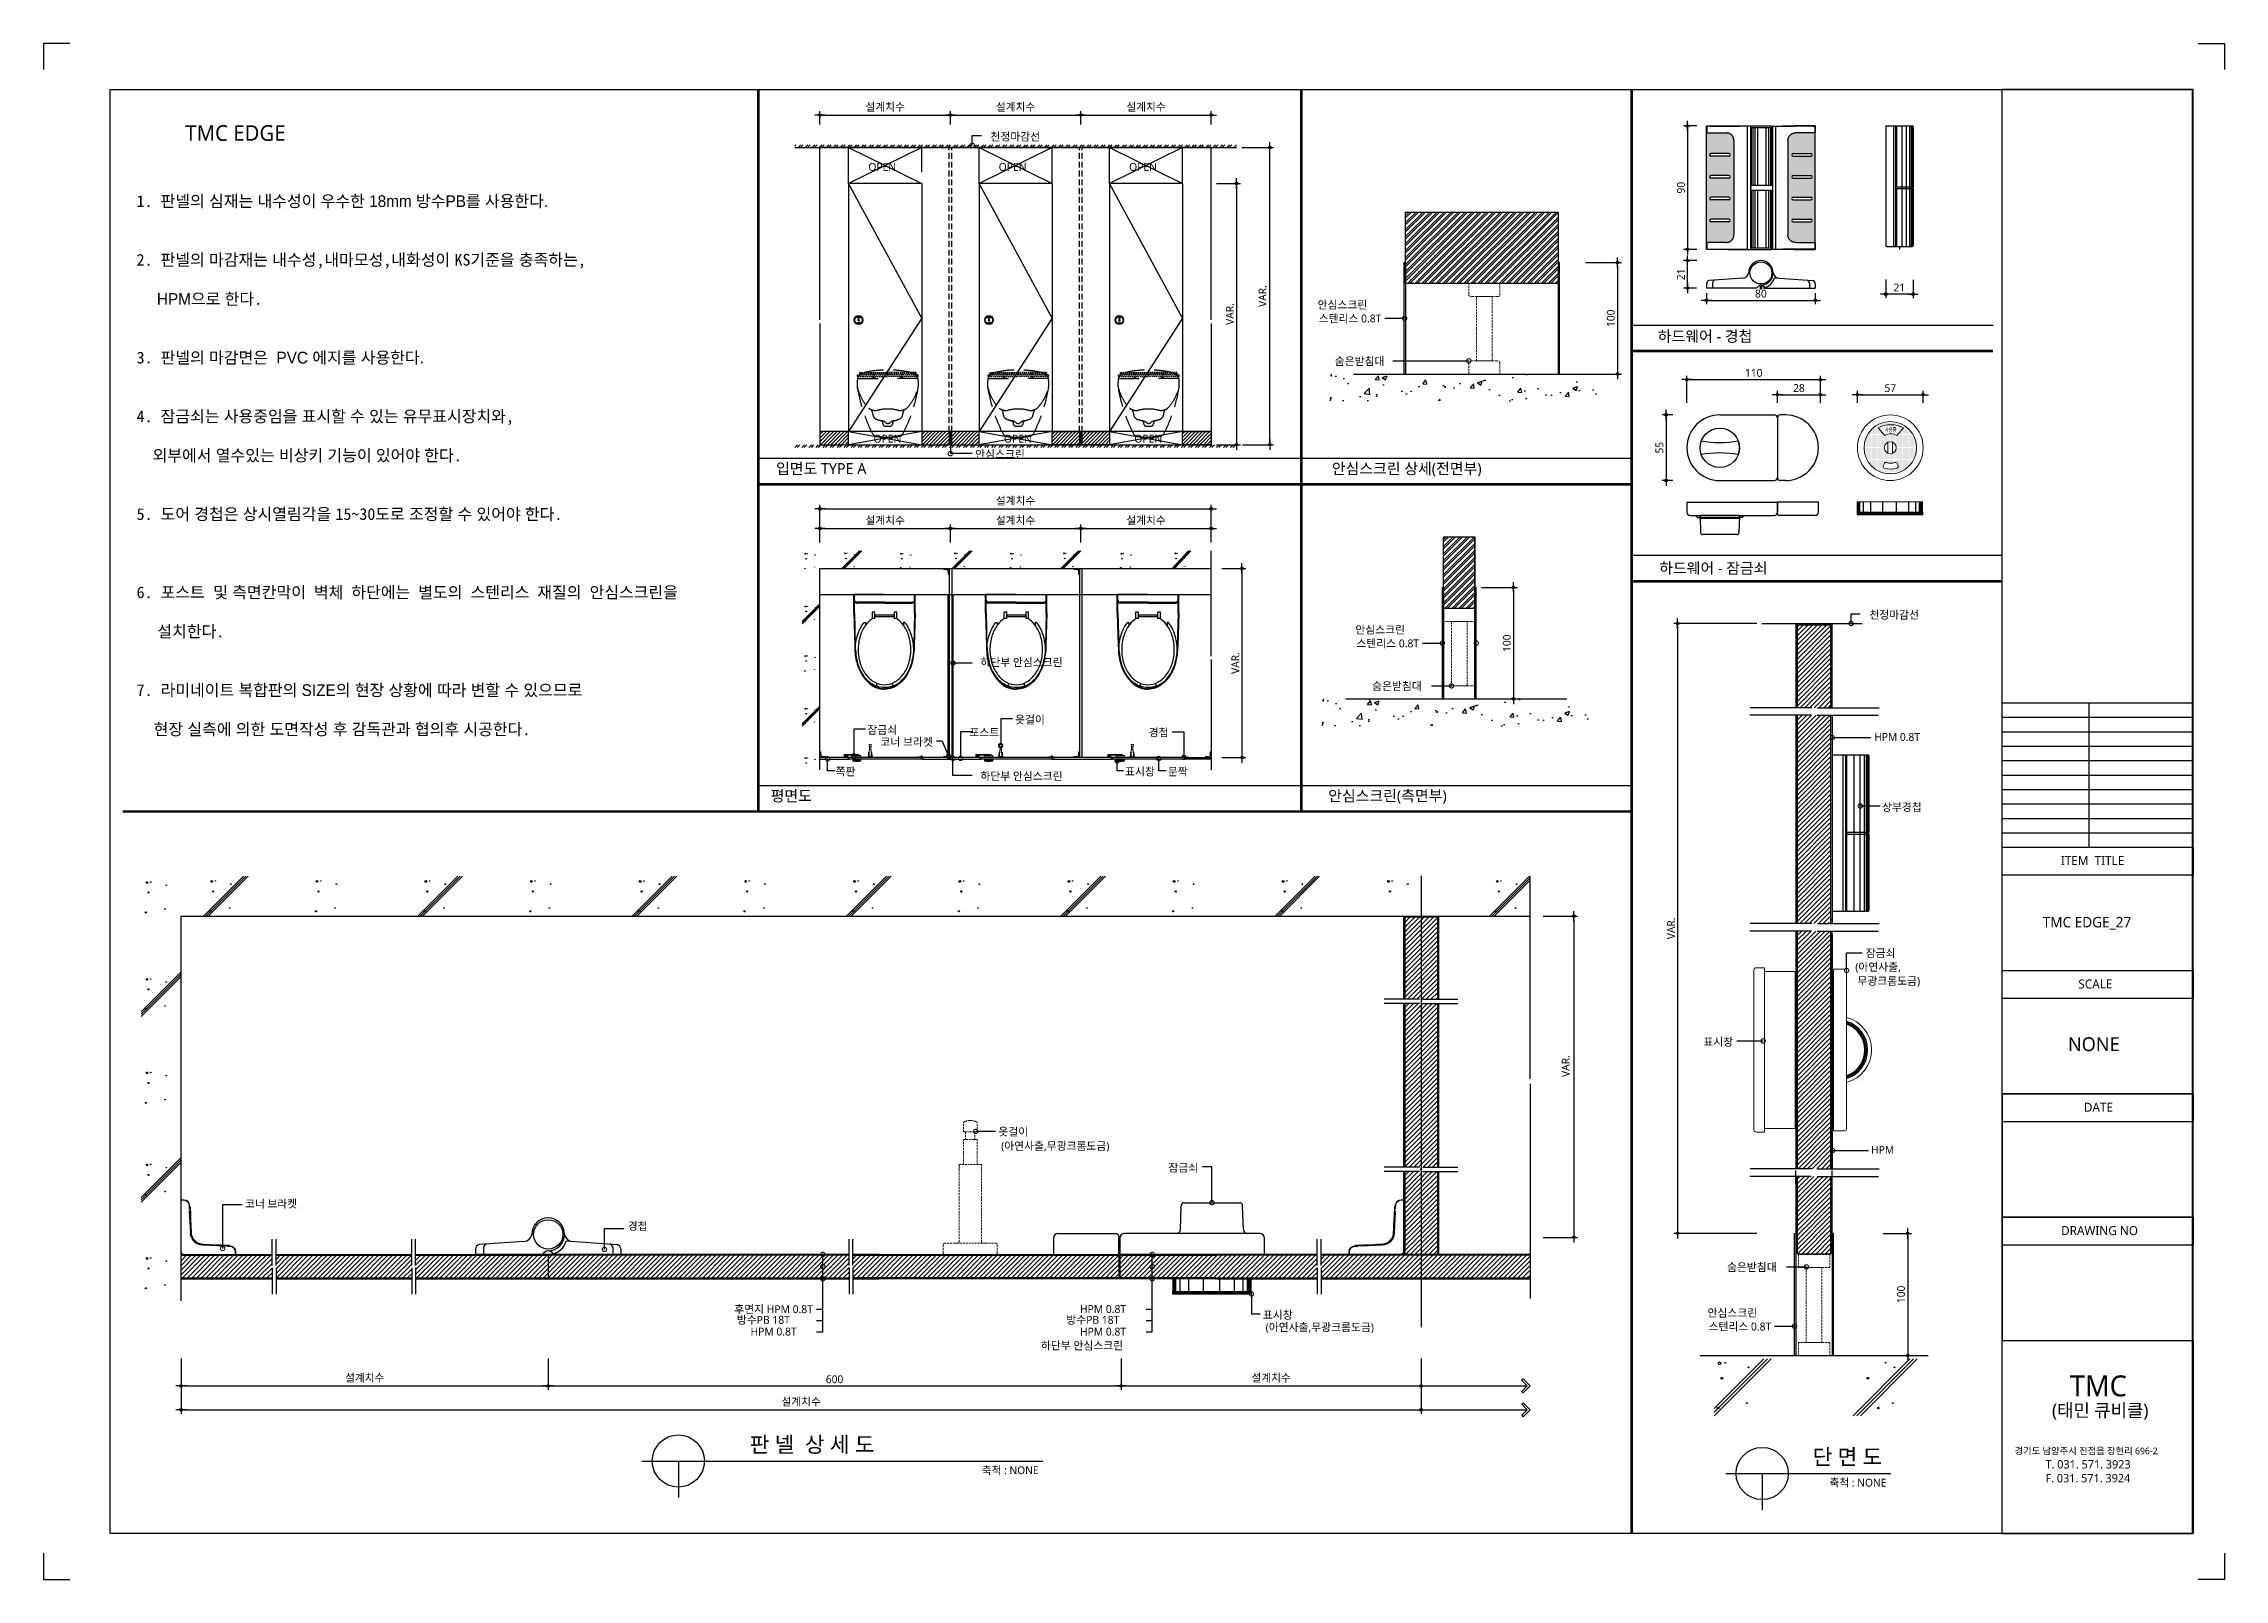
# Model space of a CAD drawing. Extents: x -256 to 8104, y -176 to 5714.
import ezdxf
from ezdxf.enums import TextEntityAlignment as Align

# ---------------------------------------------------------------- set-up
doc = ezdxf.new("R2010")
doc.units = 0
doc.header["$LTSCALE"] = 30
doc.linetypes.add('CEN', pattern=[62, 60, -1, 0, -1])
doc.linetypes.add('HIDDEN', pattern=[0.375, 0.25, -0.125])
doc.layers.get('0').update_dxf_attribs({"linetype": 'CONTINUOUS'})
doc.layers.get('DEFPOINTS').update_dxf_attribs({"linetype": 'CONTINUOUS'})
for name, color, linetype in [('02---제품선', 4, 'CONTINUOUS'), ('0_toilet', 6, 'CONTINUOUS'), ('C', 2, 'CONTINUOUS'), ('curior-0Line', 252, 'CONTINUOUS'), ('DIM', 7, 'CONTINUOUS'), ('HAT', 8, 'CONTINUOUS'), ('HID', 9, 'HIDDEN'), ('jac text', 7, 'CONTINUOUS'), ('TIT', 3, 'CONTINUOUS'), ('경첩', 4, 'CONTINUOUS'), ('문자', 3, 'CONTINUOUS'), ('부자재', 4, 'CONTINUOUS'), ('옷걸이', 4, 'CONTINUOUS'), ('잠금쇠(회전형)', 4, 'CONTINUOUS'), ('중심선', 1, 'CEN'), ('치수', 1, 'CONTINUOUS'), ('판넬', 2, 'CONTINUOUS'), ('해치', 8, 'CONTINUOUS')]:
    doc.layers.add(name, color=color, linetype=linetype)
doc.styles.add('HDW', font='gulim.ttc')
doc.styles.add('돋움', font='malgun.ttf')
doc.dimstyles.new('10', dxfattribs={"dimscale": 10, "dimtxt": 3, "dimasz": 1, "dimexe": 1.5, "dimexo": 2, "dimgap": 1, "dimtad": 1, "dimdec": 0, "dimlunit": 6, "dimtxsty": '돋움', "dimblk": 'DIMDOT', "dimcen": -1, "dimdle": 1.5, "dimclrt": 3, "dimazin": 3, "dimtfac": 1, "dimtdec": 0, "dimtix": 1, "dimtmove": 2, "dimatfit": 3, "dimldrblk": 'DIMDOT', "dimarcsym": 0})
pattern_1 = [(45, (56404.804, -1739.444), (-8.980256, 8.980256), [])]
pattern_2 = [(45, (56344.22, -1647.371), (-8.980256, 8.980256), [])]

# ---------------------------------------------------------------- blocks, each defined once
blk = doc.blocks.new('DIMDOT')
at = {"linetype": 'Continuous'}
blk.add_line((-2, 0), (2, 0), dxfattribs=at)
for radius in [0.5, 0.25]:
    blk.add_circle((0, 0), radius, dxfattribs=at)
blk = doc.blocks.new('*D719')
at = {"layer": 'DEFPOINTS', "color": 0}
for p in [(67946.5, 3876.5), (67446.5, 3820.2), (67946.5, 3820.2)]:
    blk.add_point(p, dxfattribs=at)
at = {"layer": 'DIM', "color": 0, "lineweight": -2, "ltscale": 10}
for p, q in [((67446.5, 3840.2), (67446.5, 3891.5)), ((67456.5, 3876.5), (67936.5, 3876.5)), ((67946.5, 3840.2), (67946.5, 3891.5))]:
    blk.add_line(p, q, dxfattribs=at)
at = {"layer": 'DIM', "color": 0, "lineweight": -2, "xscale": 10, "yscale": 10, "zscale": 10, "rotation": 180}
blk.add_blockref('DIMDOT', (67446.5, 3876.5), dxfattribs=at)
at = {"layer": 'DIM', "color": 0, "lineweight": -2, "xscale": 10, "yscale": 10, "zscale": 10}
blk.add_blockref('DIMDOT', (67946.5, 3876.5), dxfattribs=at)
at = {"layer": 'DIM', "color": 3, "insert": (67696.5, 3906.1), "char_height": 30, "attachment_point": 5, "style": '돋움'}
blk.add_mtext('설계치수', dxfattribs=at)
blk = doc.blocks.new('*D720')
at = {"layer": 'DEFPOINTS', "color": 0}
for p in [(68446.5, 3876.5), (67946.5, 3820.2), (68446.5, 3820.2)]:
    blk.add_point(p, dxfattribs=at)
at = {"layer": 'DIM', "color": 0, "lineweight": -2, "ltscale": 10}
for p, q in [((67946.5, 3840.2), (67946.5, 3891.5)), ((67956.5, 3876.5), (68436.5, 3876.5)), ((68446.5, 3840.2), (68446.5, 3891.5))]:
    blk.add_line(p, q, dxfattribs=at)
at = {"layer": 'DIM', "color": 0, "lineweight": -2, "xscale": 10, "yscale": 10, "zscale": 10, "rotation": 180}
blk.add_blockref('DIMDOT', (67946.5, 3876.5), dxfattribs=at)
at = {"layer": 'DIM', "color": 0, "lineweight": -2, "xscale": 10, "yscale": 10, "zscale": 10}
blk.add_blockref('DIMDOT', (68446.5, 3876.5), dxfattribs=at)
at = {"layer": 'DIM', "color": 3, "insert": (68196.5, 3906.1), "char_height": 30, "attachment_point": 5, "style": '돋움'}
blk.add_mtext('설계치수', dxfattribs=at)
blk = doc.blocks.new('*D721')
at = {"layer": 'DEFPOINTS', "color": 0}
for p in [(68946.5, 3876.5), (68446.5, 3820.2), (68946.5, 3820.2)]:
    blk.add_point(p, dxfattribs=at)
at = {"layer": 'DIM', "color": 0, "lineweight": -2, "ltscale": 10}
for p, q in [((68446.5, 3840.2), (68446.5, 3891.5)), ((68456.5, 3876.5), (68936.5, 3876.5)), ((68946.5, 3840.2), (68946.5, 3891.5))]:
    blk.add_line(p, q, dxfattribs=at)
at = {"layer": 'DIM', "color": 0, "lineweight": -2, "xscale": 10, "yscale": 10, "zscale": 10, "rotation": 180}
blk.add_blockref('DIMDOT', (68446.5, 3876.5), dxfattribs=at)
at = {"layer": 'DIM', "color": 0, "lineweight": -2, "xscale": 10, "yscale": 10, "zscale": 10}
blk.add_blockref('DIMDOT', (68946.5, 3876.5), dxfattribs=at)
at = {"layer": 'DIM', "color": 3, "insert": (68696.5, 3906.1), "char_height": 30, "attachment_point": 5, "style": '돋움'}
blk.add_mtext('설계치수', dxfattribs=at)
blk = doc.blocks.new('*D722')
at = {"layer": 'DEFPOINTS', "color": 0}
for p in [(68946.5, 3614.2), (68946.5, 2612.3), (69043.4, 2612.3)]:
    blk.add_point(p, dxfattribs=at)
at = {"layer": 'DIM', "color": 0, "lineweight": -2, "ltscale": 10}
for p, q in [((68966.5, 3614.2), (69058.4, 3614.2)), ((69043.4, 3604.2), (69043.4, 2622.3)), ((68966.5, 2612.3), (69058.4, 2612.3))]:
    blk.add_line(p, q, dxfattribs=at)
at = {"layer": 'DIM', "color": 0, "lineweight": -2, "xscale": 10, "yscale": 10, "zscale": 10}
for p, rotation in [((69043.4, 3614.2), 90), ((69043.4, 2612.3), 270)]:
    blk.add_blockref('DIMDOT', p, dxfattribs=dict(at, rotation=rotation))
at = {"layer": 'DIM', "color": 3, "insert": (69018.2, 3113.3), "char_height": 30, "attachment_point": 5, "rotation": 90, "style": '돋움'}
blk.add_mtext('VAR.', dxfattribs=at)
blk = doc.blocks.new('*D723')
at = {"layer": 'DEFPOINTS', "color": 0}
for p in [(68967.5, 2137.4), (68967.5, 1412.4), (69064.4, 1412.4)]:
    blk.add_point(p, dxfattribs=at)
at = {"layer": 'DIM', "color": 0, "lineweight": -2, "ltscale": 10}
for p, q in [((68987.5, 2137.4), (69079.4, 2137.4)), ((69064.4, 2127.4), (69064.4, 1422.4)), ((68987.5, 1412.4), (69079.4, 1412.4))]:
    blk.add_line(p, q, dxfattribs=at)
at = {"layer": 'DIM', "color": 0, "lineweight": -2, "xscale": 10, "yscale": 10, "zscale": 10}
for p, rotation in [((69064.4, 2137.4), 90), ((69064.4, 1412.4), 270)]:
    blk.add_blockref('DIMDOT', p, dxfattribs=dict(at, rotation=rotation))
at = {"layer": 'DIM', "color": 3, "insert": (69039.2, 1774.9), "char_height": 30, "attachment_point": 5, "rotation": 90, "style": '돋움'}
blk.add_mtext('VAR.', dxfattribs=at)
blk = doc.blocks.new('_DOTSMALL')
at = {"color": 0, "linetype": 'ByBlock', "const_width": 0.5}
blk.add_lwpolyline([(-0.0625, 0, 1), (0.0625, 0, 1)], format="xyb", close=True, dxfattribs=at)
blk = doc.blocks.new('A$C63EC304E')
at = {"layer": '치수', "color": 1, "xscale": 2.5, "yscale": 2.5, "zscale": 2.5, "rotation": 234.3098741996962}
blk.add_blockref('_DOTSMALL', (0.31, 0.31), dxfattribs=at)
blk = doc.blocks.new('A$C2BC9653E')
at = {"layer": '치수', "xscale": 0.3333333333333333, "yscale": 0.3333333333333333, "zscale": 0.3333333333333333}
blk.add_blockref('A$C63EC304E', (0, 0), dxfattribs=at)
blk = doc.blocks.new('A$C7FC71301')
at = {"layer": '치수', "rotation": 180}
blk.add_blockref('A$C2BC9653E', (0.21, 0.21), dxfattribs=at)
blk = doc.blocks.new('A$C4A20372B')
at = {"layer": '치수'}
blk.add_blockref('A$C7FC71301', (0, 0), dxfattribs=at)
blk = doc.blocks.new('A$C566469F5')
at = {"layer": '치수'}
blk.add_blockref('A$C4A20372B', (0, 0), dxfattribs=at)
blk = doc.blocks.new('A$C7E317CD4')
at = {"layer": '해치', "xscale": 2, "yscale": 2, "zscale": 2}
blk.add_blockref('A$C566469F5', (0, 0), dxfattribs=at)
blk = doc.blocks.new('A$C601D7F27')
at = {"layer": '치수'}
blk.add_blockref('A$C7E317CD4', (0, 0), dxfattribs=at)
blk = doc.blocks.new('A$C38802C08')
at = {"layer": '치수'}
blk.add_blockref('A$C601D7F27', (0, 0), dxfattribs=at)
blk = doc.blocks.new('*D724')
at = {"layer": 'DEFPOINTS', "color": 0}
for p in [(68946.5, 2290.9), (68446.5, 2217.8), (68946.5, 2217.8)]:
    blk.add_point(p, dxfattribs=at)
at = {"layer": 'DIM', "color": 0, "lineweight": -2, "ltscale": 10}
for p, q in [((68446.5, 2237.8), (68446.5, 2305.9)), ((68456.5, 2290.9), (68936.5, 2290.9)), ((68946.5, 2237.8), (68946.5, 2305.9))]:
    blk.add_line(p, q, dxfattribs=at)
at = {"layer": 'DIM', "color": 0, "lineweight": -2, "xscale": 10, "yscale": 10, "zscale": 10, "rotation": 180}
blk.add_blockref('DIMDOT', (68446.5, 2290.9), dxfattribs=at)
at = {"layer": 'DIM', "color": 0, "lineweight": -2, "xscale": 10, "yscale": 10, "zscale": 10}
blk.add_blockref('DIMDOT', (68946.5, 2290.9), dxfattribs=at)
at = {"layer": 'DIM', "color": 3, "insert": (68696.5, 2320.6), "char_height": 30, "attachment_point": 5, "style": '돋움'}
blk.add_mtext('설계치수', dxfattribs=at)
blk = doc.blocks.new('*D725')
at = {"layer": 'DEFPOINTS', "color": 0}
for p in [(68946.5, 2366.3), (67446.5, 2217.8), (68946.5, 2217.8)]:
    blk.add_point(p, dxfattribs=at)
at = {"layer": 'DIM', "color": 0, "lineweight": -2, "ltscale": 10}
for p, q in [((67446.5, 2237.8), (67446.5, 2381.3)), ((67456.5, 2366.3), (68936.5, 2366.3)), ((68946.5, 2237.8), (68946.5, 2381.3))]:
    blk.add_line(p, q, dxfattribs=at)
at = {"layer": 'DIM', "color": 0, "lineweight": -2, "xscale": 10, "yscale": 10, "zscale": 10, "rotation": 180}
blk.add_blockref('DIMDOT', (67446.5, 2366.3), dxfattribs=at)
at = {"layer": 'DIM', "color": 0, "lineweight": -2, "xscale": 10, "yscale": 10, "zscale": 10}
blk.add_blockref('DIMDOT', (68946.5, 2366.3), dxfattribs=at)
at = {"layer": 'DIM', "color": 3, "insert": (68196.5, 2395.9), "char_height": 30, "attachment_point": 5, "style": '돋움'}
blk.add_mtext('설계치수', dxfattribs=at)
blk = doc.blocks.new('*D726')
at = {"layer": 'DEFPOINTS', "color": 0}
for p in [(68446.5, 2290.9), (67946.5, 2217.8), (68446.5, 2217.8)]:
    blk.add_point(p, dxfattribs=at)
at = {"layer": 'DIM', "color": 0, "lineweight": -2, "ltscale": 10}
for p, q in [((67946.5, 2237.8), (67946.5, 2305.9)), ((67956.5, 2290.9), (68436.5, 2290.9)), ((68446.5, 2237.8), (68446.5, 2305.9))]:
    blk.add_line(p, q, dxfattribs=at)
at = {"layer": 'DIM', "color": 0, "lineweight": -2, "xscale": 10, "yscale": 10, "zscale": 10, "rotation": 180}
blk.add_blockref('DIMDOT', (67946.5, 2290.9), dxfattribs=at)
at = {"layer": 'DIM', "color": 0, "lineweight": -2, "xscale": 10, "yscale": 10, "zscale": 10}
blk.add_blockref('DIMDOT', (68446.5, 2290.9), dxfattribs=at)
at = {"layer": 'DIM', "color": 3, "insert": (68196.5, 2320.6), "char_height": 30, "attachment_point": 5, "style": '돋움'}
blk.add_mtext('설계치수', dxfattribs=at)
blk = doc.blocks.new('*D727')
at = {"layer": 'DEFPOINTS', "color": 0}
for p in [(67946.5, 2290.9), (67446.5, 2217.8), (67946.5, 2217.8)]:
    blk.add_point(p, dxfattribs=at)
at = {"layer": 'DIM', "color": 0, "lineweight": -2, "ltscale": 10}
for p, q in [((67446.5, 2237.8), (67446.5, 2305.9)), ((67456.5, 2290.9), (67936.5, 2290.9)), ((67946.5, 2237.8), (67946.5, 2305.9))]:
    blk.add_line(p, q, dxfattribs=at)
at = {"layer": 'DIM', "color": 0, "lineweight": -2, "xscale": 10, "yscale": 10, "zscale": 10, "rotation": 180}
blk.add_blockref('DIMDOT', (67446.5, 2290.9), dxfattribs=at)
at = {"layer": 'DIM', "color": 0, "lineweight": -2, "xscale": 10, "yscale": 10, "zscale": 10}
blk.add_blockref('DIMDOT', (67946.5, 2290.9), dxfattribs=at)
at = {"layer": 'DIM', "color": 3, "insert": (67696.5, 2320.6), "char_height": 30, "attachment_point": 5, "style": '돋움'}
blk.add_mtext('설계치수', dxfattribs=at)
blk = doc.blocks.new('*D728')
at = {"layer": 'DEFPOINTS', "color": 0}
for p in [(71282, 2861.8), (70770, 2753.2), (71282, 2753.2)]:
    blk.add_point(p, dxfattribs=at)
at = {"layer": 'DIM', "color": 0, "lineweight": -2, "ltscale": 10}
for p, q in [((70770, 2773.2), (70770, 2876.8)), ((70780, 2861.8), (71272, 2861.8)), ((71282, 2773.2), (71282, 2876.8))]:
    blk.add_line(p, q, dxfattribs=at)
at = {"layer": 'DIM', "color": 0, "lineweight": -2, "xscale": 10, "yscale": 10, "zscale": 10, "rotation": 180}
blk.add_blockref('DIMDOT', (70770, 2861.8), dxfattribs=at)
at = {"layer": 'DIM', "color": 0, "lineweight": -2, "xscale": 10, "yscale": 10, "zscale": 10}
blk.add_blockref('DIMDOT', (71282, 2861.8), dxfattribs=at)
at = {"layer": 'DIM', "color": 3, "insert": (71026, 2887.4), "char_height": 30, "attachment_point": 5, "style": '돋움'}
blk.add_mtext('110', dxfattribs=at)
blk = doc.blocks.new('*D729')
at = {"layer": 'DEFPOINTS', "color": 0}
for p in [(71282, 2803.9), (71117, 2753.2), (71282, 2753.2)]:
    blk.add_point(p, dxfattribs=at)
at = {"layer": 'DIM', "color": 0, "lineweight": -2, "ltscale": 10}
for p, q in [((71117, 2773.2), (71117, 2818.9)), ((71127, 2803.9), (71272, 2803.9)), ((71282, 2773.2), (71282, 2818.9))]:
    blk.add_line(p, q, dxfattribs=at)
at = {"layer": 'DIM', "color": 0, "lineweight": -2, "xscale": 10, "yscale": 10, "zscale": 10, "rotation": 180}
blk.add_blockref('DIMDOT', (71117, 2803.9), dxfattribs=at)
at = {"layer": 'DIM', "color": 0, "lineweight": -2, "xscale": 10, "yscale": 10, "zscale": 10}
blk.add_blockref('DIMDOT', (71282, 2803.9), dxfattribs=at)
at = {"layer": 'DIM', "color": 3, "insert": (71199.5, 2829.4), "char_height": 30, "attachment_point": 5, "style": '돋움'}
blk.add_mtext('28', dxfattribs=at)
blk = doc.blocks.new('*D730')
at = {"layer": 'DEFPOINTS', "color": 0}
for p in [(71675.7, 2803.9), (71423.7, 2753.2), (71675.7, 2753.2)]:
    blk.add_point(p, dxfattribs=at)
at = {"layer": 'DIM', "color": 0, "lineweight": -2, "ltscale": 10}
for p, q in [((71423.7, 2773.2), (71423.7, 2818.9)), ((71433.7, 2803.9), (71665.7, 2803.9)), ((71675.7, 2773.2), (71675.7, 2818.9))]:
    blk.add_line(p, q, dxfattribs=at)
at = {"layer": 'DIM', "color": 0, "lineweight": -2, "xscale": 10, "yscale": 10, "zscale": 10, "rotation": 180}
blk.add_blockref('DIMDOT', (71423.7, 2803.9), dxfattribs=at)
at = {"layer": 'DIM', "color": 0, "lineweight": -2, "xscale": 10, "yscale": 10, "zscale": 10}
blk.add_blockref('DIMDOT', (71675.7, 2803.9), dxfattribs=at)
at = {"layer": 'DIM', "color": 3, "insert": (71549.7, 2829.1), "char_height": 30, "attachment_point": 5, "style": '돋움'}
blk.add_mtext('57', dxfattribs=at)
blk = doc.blocks.new('*D731')
at = {"layer": 'DEFPOINTS', "color": 0}
for p in [(70827.6, 3834.6), (70772.6, 3361.5), (70827.6, 3361.5)]:
    blk.add_point(p, dxfattribs=at)
at = {"layer": 'DIM', "color": 0, "lineweight": -2, "ltscale": 10}
for p, q in [((70807.6, 3834.6), (70757.6, 3834.6)), ((70772.6, 3824.6), (70772.6, 3371.5)), ((70807.6, 3361.5), (70757.6, 3361.5))]:
    blk.add_line(p, q, dxfattribs=at)
at = {"layer": 'DIM', "color": 0, "lineweight": -2, "xscale": 10, "yscale": 10, "zscale": 10}
for p, rotation in [((70772.6, 3834.6), 90), ((70772.6, 3361.5), 270)]:
    blk.add_blockref('DIMDOT', p, dxfattribs=dict(at, rotation=rotation))
at = {"layer": 'DIM', "color": 3, "insert": (70747.1, 3598), "char_height": 30, "attachment_point": 5, "rotation": 90, "style": '돋움'}
blk.add_mtext('90', dxfattribs=at)
blk = doc.blocks.new('*D732')
at = {"layer": 'DEFPOINTS', "color": 0}
for p in [(70845.2, 3213.2), (71262.3, 3213.2), (71262.3, 3165.9)]:
    blk.add_point(p, dxfattribs=at)
at = {"layer": 'DIM', "color": 0, "lineweight": -2, "ltscale": 10}
for p, q in [((70845.2, 3193.2), (70845.2, 3150.9)), ((71262.3, 3193.2), (71262.3, 3150.9)), ((70855.2, 3165.9), (71252.3, 3165.9))]:
    blk.add_line(p, q, dxfattribs=at)
at = {"layer": 'DIM', "color": 0, "lineweight": -2, "xscale": 10, "yscale": 10, "zscale": 10, "rotation": 180}
blk.add_blockref('DIMDOT', (70845.2, 3165.9), dxfattribs=at)
at = {"layer": 'DIM', "color": 0, "lineweight": -2, "xscale": 10, "yscale": 10, "zscale": 10}
blk.add_blockref('DIMDOT', (71262.3, 3165.9), dxfattribs=at)
at = {"layer": 'DIM', "color": 3, "insert": (71053.7, 3191.4), "char_height": 30, "attachment_point": 5, "style": '돋움'}
blk.add_mtext('80', dxfattribs=at)
blk = doc.blocks.new('*D733')
at = {"layer": 'DEFPOINTS', "color": 0}
for p in [(70772.6, 3318.2), (70827.6, 3318.2), (70826.9, 3213.2)]:
    blk.add_point(p, dxfattribs=at)
at = {"layer": 'DIM', "color": 0, "lineweight": -2, "ltscale": 10}
for p, q in [((70807.6, 3318.2), (70757.6, 3318.2)), ((70772.6, 3223.2), (70772.6, 3308.2)), ((70806.9, 3213.2), (70757.6, 3213.2))]:
    blk.add_line(p, q, dxfattribs=at)
at = {"layer": 'DIM', "color": 0, "lineweight": -2, "xscale": 10, "yscale": 10, "zscale": 10}
for p, rotation in [((70772.6, 3318.2), 90), ((70772.6, 3213.2), 270)]:
    blk.add_blockref('DIMDOT', p, dxfattribs=dict(at, rotation=rotation))
at = {"layer": 'DIM', "color": 3, "insert": (70747.3, 3265.7), "char_height": 30, "attachment_point": 5, "rotation": 90, "style": '돋움'}
blk.add_mtext('21', dxfattribs=at)
blk = doc.blocks.new('*D734')
at = {"layer": 'DEFPOINTS', "color": 0}
for p in [(71532.1, 3265.4), (71637.1, 3264.7), (71532.1, 3189.7)]:
    blk.add_point(p, dxfattribs=at)
at = {"layer": 'DIM', "color": 0, "lineweight": -2, "ltscale": 10}
for p, q in [((71532.1, 3245.4), (71532.1, 3174.7)), ((71627.1, 3189.7), (71542.1, 3189.7)), ((71637.1, 3244.7), (71637.1, 3174.7))]:
    blk.add_line(p, q, dxfattribs=at)
at = {"layer": 'DIM', "color": 0, "lineweight": -2, "xscale": 10, "yscale": 10, "zscale": 10, "rotation": 180}
blk.add_blockref('DIMDOT', (71532.1, 3189.7), dxfattribs=at)
at = {"layer": 'DIM', "color": 0, "lineweight": -2, "xscale": 10, "yscale": 10, "zscale": 10}
blk.add_blockref('DIMDOT', (71637.1, 3189.7), dxfattribs=at)
at = {"layer": 'DIM', "color": 3, "insert": (71584.6, 3215.1), "char_height": 30, "attachment_point": 5, "style": '돋움'}
blk.add_mtext('21', dxfattribs=at)
blk = doc.blocks.new('A$C10E41893')
at = {"layer": '부자재'}
for p, q in [((6, 0), (6, 196)), ((123, 196), (6, 196)), ((123, 192), (6, 192)), ((55, 0), (55, 177)), ((61, 0), (61, 177)), ((6, 0), (6, -196)), ((55, 0), (55, -177)), ((61, 0), (61, -177)), ((123, -192), (6, -192)), ((123, -196), (6, -196))]:
    blk.add_line(p, q, dxfattribs=at)
for points in [[(123, 196, -0.012538), (123, 196), (335, 190, -0.055395), (445, 175, -0.154276), (577, 93, -0.179504), (612, 0, -0.179504)], [(123, 192, -0.012538), (123, 192), (335, 187, -0.055395), (444, 172, -0.154276), (574, 91, -0.179504), (608, 0, -0.179504)], [(157, -72, 0.089162), (200, -119, 0.085733), (270, -155, 0.075373), (359, -168, 0.075373), (447, -155, 0.085733), (517, -119, 0.106084), (567, -62, 0.126931), (583, 0, 0.126931), (567, 62, 0.106084), (517, 119, 0.085733), (447, 155, 0.075373), (359, 168, 0.075373), (270, 155, 0.085733), (200, 119, 0.089162), (157, 72)], [(572, 51), (589, 51), (589, 60, 0.021185), (583, 71, 0.106084), (528, 134, 0.085733), (453, 172, 0.075373), (359, 187, 0.075373), (265, 172, 0.085733), (189, 134, 0.007337), (184, 130), (184, 122), (205, 122)], [(123, -196, 0.012538), (123, -196), (335, -190, 0.055395), (445, -175, 0.154276), (577, -93, 0.179504), (612, 0, 0.179504)], [(123, -192, 0.012538), (123, -192), (335, -187, 0.055395), (444, -172, 0.154276), (574, -91, 0.179504), (608, 0, 0.179504)], [(589, -51, 0.090214), (598, 0, 0.090214), (589, 51, 0.106084)], [(572, -51), (589, -51), (589, -60, -0.021185), (583, -71, -0.106084), (528, -134, -0.085733), (453, -172, -0.075373), (359, -187, -0.075373), (265, -172, -0.085733), (189, -134, -0.007337), (184, -130), (184, -122), (205, -122)]]:
    blk.add_lwpolyline(points, format="xyb", dxfattribs=at)
blk.add_lwpolyline([(138, -61), (119, -61), (119, -79), (157, -79), (157, -61), (138, -61), (147, -61), (147, 61), (138, 61), (157, 61), (157, 79), (119, 79), (119, 61), (138, 61), (138, -61), (119, -61)], dxfattribs=at)
for centre, start, end in [((40, 177), 0, 90), ((46, 177), 0, 90), ((40, -177), 270, 0), ((46, -177), 270, 0)]:
    blk.add_arc(centre, 15, start, end, dxfattribs=at)
blk = doc.blocks.new('A$C460A2A32')
at = {"color": 0}
for p, q in [((3, 20), (0, 16)), ((3, 20), (9, 20)), ((4, 10), (162, 10)), ((9, 20), (162, 20)), ((13, 32), (11, 30)), ((13, 32), (162, 32)), ((13, 27), (162, 27)), ((312, 32), (162, 32)), ((312, 27), (162, 27)), ((316, 20), (162, 20)), ((321, 10), (162, 10)), ((312, 32), (313, 30)), ((322, 20), (316, 20)), ((322, 20), (324, 16))]:
    blk.add_line(p, q, dxfattribs=at)
for centre, radius, start, end in [((4, 14), 4, 150.0107, 270), ((13, 29), 2, 135, 270), ((109, 28), 26, 182.6717, 198.4118), ((109, 10), 26, 180, 202.6199), ((107, 28), 23, 183.0205, 200.9186), ((107, 10), 23, 180, 205.7715), ((69, 10), 23, 334.2285, 0), ((69, 28), 23, 339.0814, 356.9795), ((67, 10), 26, 337.3801, 0), ((67, 28), 26, 341.5882, 357.3283), ((257, 10), 26, 180, 202.6199), ((257, 28), 26, 182.6717, 198.4118), ((256, 28), 23, 183.0205, 200.9186), ((256, 10), 23, 180, 205.7715), ((217, 10), 23, 334.2285, 0), ((217, 28), 23, 339.0814, 356.9795), ((216, 28), 26, 341.5882, 357.3283), ((216, 10), 26, 337.3801, 0), ((312, 29), 2, 270, 45), ((321, 14), 4, 270, 29.9893)]:
    blk.add_arc(centre, radius, start, end, dxfattribs=at)
blk = doc.blocks.new('*D735')
at = {"layer": 'DEFPOINTS', "color": 0}
for p in [(70735.7, 2726.7), (70690, 2474.7), (70735.7, 2474.7)]:
    blk.add_point(p, dxfattribs=at)
at = {"layer": 'DIM', "color": 0, "lineweight": -2, "ltscale": 10}
for p, q in [((70715.7, 2726.7), (70675, 2726.7)), ((70690, 2716.7), (70690, 2484.7)), ((70715.7, 2474.7), (70675, 2474.7))]:
    blk.add_line(p, q, dxfattribs=at)
at = {"layer": 'DIM', "color": 0, "lineweight": -2, "xscale": 10, "yscale": 10, "zscale": 10}
for p, rotation in [((70690, 2726.7), 90), ((70690, 2474.7), 270)]:
    blk.add_blockref('DIMDOT', p, dxfattribs=dict(at, rotation=rotation))
at = {"layer": 'DIM', "color": 3, "insert": (70664.7, 2600.7), "char_height": 30, "attachment_point": 5, "rotation": 90, "style": '돋움'}
blk.add_mtext('55', dxfattribs=at)
blk = doc.blocks.new('*D736')
at = {"layer": 'DEFPOINTS', "color": 0}
for p in [(71058.6, 1926.7), (70734.6, -412.3), (71058.6, -412.3)]:
    blk.add_point(p, dxfattribs=at)
at = {"layer": 'DIM', "color": 0, "lineweight": -2, "ltscale": 10}
for p, q in [((71038.6, 1926.7), (70719.6, 1926.7)), ((70734.6, 1916.7), (70734.6, -402.3)), ((71038.6, -412.3), (70719.6, -412.3))]:
    blk.add_line(p, q, dxfattribs=at)
at = {"layer": 'DIM', "color": 0, "lineweight": -2, "xscale": 10, "yscale": 10, "zscale": 10}
for p, rotation in [((70734.6, 1926.7), 90), ((70734.6, -412.3), 270)]:
    blk.add_blockref('DIMDOT', p, dxfattribs=dict(at, rotation=rotation))
at = {"layer": 'DIM', "color": 3, "insert": (70709.3, 757.2), "char_height": 30, "attachment_point": 5, "rotation": 90, "style": '돋움'}
blk.add_mtext('VAR.', dxfattribs=at)
blk = doc.blocks.new('A$C13EB2441')
for p, q in [((0.84, 7.37), (0.84, 14.11)), ((0.84, 6.74), (0.84, 0))]:
    blk.add_line(p, q)
blk = doc.blocks.new('*D737')
at = {"layer": 'DEFPOINTS', "color": 0}
for p in [(71502.1, -412.3), (71502.1, -880.6), (71616.4, -880.6)]:
    blk.add_point(p, dxfattribs=at)
at = {"layer": 'DIM', "color": 0, "lineweight": -2, "ltscale": 10}
for p, q in [((71522.1, -412.3), (71631.4, -412.3)), ((71616.4, -422.3), (71616.4, -870.6)), ((71522.1, -880.6), (71631.4, -880.6))]:
    blk.add_line(p, q, dxfattribs=at)
at = {"layer": 'DIM', "color": 0, "lineweight": -2, "xscale": 10, "yscale": 10, "zscale": 10}
for p, rotation in [((71616.4, -412.3), 90), ((71616.4, -880.6), 270)]:
    blk.add_blockref('DIMDOT', p, dxfattribs=dict(at, rotation=rotation))
at = {"layer": 'DIM', "color": 3, "insert": (71590.8, -646.4), "char_height": 30, "attachment_point": 5, "rotation": 90, "style": '돋움'}
blk.add_mtext('100', dxfattribs=at)
blk = doc.blocks.new('*D738')
at = {"layer": 'DEFPOINTS', "color": 0}
for p in [(69962.5, 2064.8), (69962.5, 1637.3), (70105.4, 1637.3)]:
    blk.add_point(p, dxfattribs=at)
at = {"layer": 'DIM', "color": 0, "lineweight": -2, "ltscale": 10}
for p, q in [((69982.5, 2064.8), (70120.4, 2064.8)), ((70105.4, 2054.8), (70105.4, 1647.3)), ((69982.5, 1637.3), (70120.4, 1637.3))]:
    blk.add_line(p, q, dxfattribs=at)
at = {"layer": 'DIM', "color": 0, "lineweight": -2, "xscale": 10, "yscale": 10, "zscale": 10}
for p, rotation in [((70105.4, 2064.8), 90), ((70105.4, 1637.3), 270)]:
    blk.add_blockref('DIMDOT', p, dxfattribs=dict(at, rotation=rotation))
at = {"layer": 'DIM', "color": 3, "insert": (70079.8, 1851), "char_height": 30, "attachment_point": 5, "rotation": 90, "style": '돋움'}
blk.add_mtext('100', dxfattribs=at)
blk = doc.blocks.new('*D739')
at = {"layer": 'DEFPOINTS', "color": 0}
for p in [(69043.4, 3752.1), (69170.8, 3752.1), (69045.9, 2612.3)]:
    blk.add_point(p, dxfattribs=at)
at = {"layer": 'DIM', "color": 0, "lineweight": -2, "ltscale": 10}
for p, q in [((69063.4, 3752.1), (69185.8, 3752.1)), ((69170.8, 2622.3), (69170.8, 3742.1)), ((69065.9, 2612.3), (69185.8, 2612.3))]:
    blk.add_line(p, q, dxfattribs=at)
at = {"layer": 'DIM', "color": 0, "lineweight": -2, "xscale": 10, "yscale": 10, "zscale": 10}
for p, rotation in [((69170.8, 3752.1), 90), ((69170.8, 2612.3), 270)]:
    blk.add_blockref('DIMDOT', p, dxfattribs=dict(at, rotation=rotation))
at = {"layer": 'DIM', "color": 3, "insert": (69143.5, 3182.2), "char_height": 30, "attachment_point": 5, "rotation": 90, "style": '돋움'}
blk.add_mtext('VAR.', dxfattribs=at)
blk = doc.blocks.new('*D740')
at = {"layer": 'DEFPOINTS', "color": 0}
for p in [(70361.1, 3310.8), (70361.1, 2883.4), (70504, 2883.4)]:
    blk.add_point(p, dxfattribs=at)
at = {"layer": 'DIM', "color": 0, "lineweight": -2, "ltscale": 10}
for p, q in [((70381.1, 3310.8), (70519, 3310.8)), ((70504, 3300.8), (70504, 2893.4)), ((70381.1, 2883.4), (70519, 2883.4))]:
    blk.add_line(p, q, dxfattribs=at)
at = {"layer": 'DIM', "color": 0, "lineweight": -2, "xscale": 10, "yscale": 10, "zscale": 10}
for p, rotation in [((70504, 3310.8), 90), ((70504, 2883.4), 270)]:
    blk.add_blockref('DIMDOT', p, dxfattribs=dict(at, rotation=rotation))
at = {"layer": 'DIM', "color": 3, "insert": (70478.4, 3097.1), "char_height": 30, "attachment_point": 5, "rotation": 90, "style": '돋움'}
blk.add_mtext('100', dxfattribs=at)
blk = doc.blocks.new('*D741')
at = {"layer": 'DEFPOINTS', "color": 0}
for p in [(64997.6, -871.9), (66404.7, -871.9), (66404.7, -997.6)]:
    blk.add_point(p, dxfattribs=at)
at = {"layer": 'DIM', "color": 0, "lineweight": -2, "ltscale": 10}
for p, q in [((64997.6, -891.9), (64997.6, -1012.6)), ((66404.7, -891.9), (66404.7, -1012.6)), ((65007.6, -997.6), (66394.7, -997.6))]:
    blk.add_line(p, q, dxfattribs=at)
at = {"layer": 'DIM', "color": 0, "lineweight": -2, "xscale": 10, "yscale": 10, "zscale": 10, "rotation": 180}
blk.add_blockref('DIMDOT', (64997.6, -997.6), dxfattribs=at)
at = {"layer": 'DIM', "color": 0, "lineweight": -2, "xscale": 10, "yscale": 10, "zscale": 10}
blk.add_blockref('DIMDOT', (66404.7, -997.6), dxfattribs=at)
at = {"layer": 'DIM', "color": 3, "insert": (65701.2, -967.9), "char_height": 30, "attachment_point": 5, "style": '돋움'}
blk.add_mtext('설계치수', dxfattribs=at)
blk = doc.blocks.new('*D742')
at = {"layer": 'DEFPOINTS', "color": 0}
for p in [(64997.6, -871.9), (69751.5, -871.9), (69751.5, -1089)]:
    blk.add_point(p, dxfattribs=at)
at = {"layer": 'DIM', "color": 0, "lineweight": -2, "ltscale": 10}
for p, q in [((64997.6, -891.9), (64997.6, -1104)), ((69751.5, -891.9), (69751.5, -1104)), ((65007.6, -1089), (69741.5, -1089))]:
    blk.add_line(p, q, dxfattribs=at)
at = {"layer": 'DIM', "color": 0, "lineweight": -2, "xscale": 10, "yscale": 10, "zscale": 10, "rotation": 180}
blk.add_blockref('DIMDOT', (64997.6, -1089), dxfattribs=at)
at = {"layer": 'DIM', "color": 0, "lineweight": -2, "xscale": 10, "yscale": 10, "zscale": 10}
blk.add_blockref('DIMDOT', (69751.5, -1089), dxfattribs=at)
at = {"layer": 'DIM', "color": 3, "insert": (67374.6, -1059.4), "char_height": 30, "attachment_point": 5, "style": '돋움'}
blk.add_mtext('설계치수', dxfattribs=at)
blk = doc.blocks.new('*D743')
at = {"layer": 'DEFPOINTS', "color": 0}
for p in [(68600.7, -871.9), (69751.5, -871.9), (69751.5, -997.6)]:
    blk.add_point(p, dxfattribs=at)
at = {"layer": 'DIM', "color": 0, "lineweight": -2, "ltscale": 10}
for p, q in [((68600.7, -891.9), (68600.7, -1012.6)), ((69751.5, -891.9), (69751.5, -1012.6)), ((68610.7, -997.6), (69741.5, -997.6))]:
    blk.add_line(p, q, dxfattribs=at)
at = {"layer": 'DIM', "color": 0, "lineweight": -2, "xscale": 10, "yscale": 10, "zscale": 10, "rotation": 180}
blk.add_blockref('DIMDOT', (68600.7, -997.6), dxfattribs=at)
at = {"layer": 'DIM', "color": 0, "lineweight": -2, "xscale": 10, "yscale": 10, "zscale": 10}
blk.add_blockref('DIMDOT', (69751.5, -997.6), dxfattribs=at)
at = {"layer": 'DIM', "color": 3, "insert": (69176.1, -967.9), "char_height": 30, "attachment_point": 5, "style": '돋움'}
blk.add_mtext('설계치수', dxfattribs=at)
blk = doc.blocks.new('*D744')
at = {"layer": 'DEFPOINTS', "color": 0}
for p in [(66404.7, -871.9), (68600.7, -871.9), (68600.7, -997.6)]:
    blk.add_point(p, dxfattribs=at)
at = {"layer": 'DIM', "color": 0, "lineweight": -2, "ltscale": 10}
for p, q in [((66404.7, -891.9), (66404.7, -1012.6)), ((68600.7, -891.9), (68600.7, -1012.6)), ((66414.7, -997.6), (68590.7, -997.6))]:
    blk.add_line(p, q, dxfattribs=at)
at = {"layer": 'DIM', "color": 0, "lineweight": -2, "xscale": 10, "yscale": 10, "zscale": 10, "rotation": 180}
blk.add_blockref('DIMDOT', (66404.7, -997.6), dxfattribs=at)
at = {"layer": 'DIM', "color": 0, "lineweight": -2, "xscale": 10, "yscale": 10, "zscale": 10}
blk.add_blockref('DIMDOT', (68600.7, -997.6), dxfattribs=at)
at = {"layer": 'DIM', "color": 3, "insert": (67502.7, -972.1), "char_height": 30, "attachment_point": 5, "style": '돋움'}
blk.add_mtext('600', dxfattribs=at)
blk = doc.blocks.new('A$C06B31977')
for p, q in [((1.26, 11.06), (1.26, 21.17)), ((1.26, 10.11), (1.26, 0))]:
    blk.add_line(p, q)
blk = doc.blocks.new('*D745')
at = {"layer": 'DEFPOINTS', "color": 0}
for p in [(70198.4, 803.8), (70198.4, -427.6), (70336.2, -427.6)]:
    blk.add_point(p, dxfattribs=at)
at = {"layer": 'DIM', "color": 0, "lineweight": -2, "ltscale": 10}
for p, q in [((70218.4, 803.8), (70351.2, 803.8)), ((70336.2, 793.8), (70336.2, -417.6)), ((70218.4, -427.6), (70351.2, -427.6))]:
    blk.add_line(p, q, dxfattribs=at)
at = {"layer": 'DIM', "color": 0, "lineweight": -2, "xscale": 10, "yscale": 10, "zscale": 10}
for p, rotation in [((70336.2, 803.8), 90), ((70336.2, -427.6), 270)]:
    blk.add_blockref('DIMDOT', p, dxfattribs=dict(at, rotation=rotation))
at = {"layer": 'DIM', "color": 3, "insert": (70305.4, 229), "char_height": 30, "attachment_point": 5, "rotation": 90, "style": '돋움'}
blk.add_mtext('VAR.', dxfattribs=at)
blk = doc.blocks.new('EDGE_27', base_point=(64726.3, -1563.7))
h = blk.add_hatch()
h.set_pattern_fill('ANSI31', color=3, scale=3, angle=180)
h.set_pattern_definition([(225, (64764.804, -1739.444), (6.735192, -6.735192), [])])
h.paths.add_polyline_path([(67556.5, 2662.3), (67446.5, 2662.3), (67446.5, 2612.3), (67556.5, 2612.3)])
h.paths.add_polyline_path([(67941.5, 2662.3), (67836.5, 2662.3), (67836.5, 2612.3), (67941.5, 2612.3)])
h.paths.add_polyline_path([(68056.5, 2662.3), (67951.5, 2662.3), (67951.5, 2612.3), (68056.5, 2612.3)])
h.paths.add_polyline_path([(68441.5, 2662.3), (68336.5, 2662.3), (68336.5, 2612.3), (68441.5, 2612.3)])
h.paths.add_polyline_path([(68556.5, 2662.3), (68451.5, 2662.3), (68451.5, 2612.3), (68556.5, 2612.3)])
h.paths.add_polyline_path([(68946.5, 2662.3), (68836.5, 2662.3), (68836.5, 2612.3), (68946.5, 2612.3)])
h = blk.add_hatch()
h.set_pattern_fill('ANSI31', color=2, style=0)
h.set_pattern_definition([(45, (64764.8044, -1739.4443), (-2.245064, 2.245064), [])])
h.paths.add_polyline_path([(67951.5, 2662.3), (67941.5, 2662.3), (67941.5, 2612.3), (67951.5, 2612.3)])
h = blk.add_hatch()
h.set_pattern_fill('ANSI31', color=2, style=0)
h.set_pattern_definition([(45, (65264.8044, -1739.4443), (-2.245064, 2.245064), [])])
h.paths.add_polyline_path([(68451.5, 2662.3), (68441.5, 2662.3), (68441.5, 2612.3), (68451.5, 2612.3)])
h = blk.add_hatch()
h.set_pattern_fill('ANSI31', color=2, style=0)
h.set_pattern_definition([(45, (67942.9707, 100.545), (-2.245064, 2.245064), [])])
h.paths.add_polyline_path([(69837.5, 2064.8), (69832.5, 2064.8), (69832.5, 1853.1, -1), (69832.5, 1848.9), (69832.5, 1637.3), (69837.5, 1637.3)])
h.paths.add_polyline_path([(69962.5, 1848.9, -1), (69962.5, 1853.1), (69962.5, 2064.8), (69957.5, 2064.8), (69957.5, 1637.3), (69962.5, 1637.3)])
at = {"layer": 'HAT'}
h = blk.add_hatch(dxfattribs=at)
h.set_pattern_fill('ANSI32', color=256, scale=2, style=0)
h.set_pattern_definition([(45, (56110.435, -1880.92), (-13.470384, 13.470384), []), (45, (56119.415, -1880.92), (-13.470384, 13.470384), [])])
h.paths.add_polyline_path([(67349.8, 3762.1), (69043.4, 3762.1), (69043.4, 3752.1), (67349.8, 3752.1)])
h = blk.add_hatch(dxfattribs=at)
h.set_pattern_fill('ANSI32', color=256, scale=2, style=0)
h.set_pattern_definition([(45, (56434.709, -1748.278), (-13.470384, 13.470384), []), (45, (56443.689, -1748.278), (-13.470384, 13.470384), [])])
h.paths.add_polyline_path([(69691.6, 3504.6), (70277, 3504.6), (70277, 3230), (69691.6, 3230)])
h = blk.add_hatch(dxfattribs=at)
h.set_pattern_fill('ANSI32', color=256, scale=2, style=0)
h.set_pattern_definition([(45, (56110.435, -1698.94), (-13.470384, 13.470384), []), (45, (56119.415, -1698.94), (-13.470384, 13.470384), [])])
h.paths.add_polyline_path([(67349.8, 2601.8), (69043.4, 2601.8), (69043.4, 2611.8), (67349.8, 2611.8)])
h = blk.add_hatch(dxfattribs=at)
h.set_pattern_fill('ANSI32', color=256, scale=2, style=0)
h.set_pattern_definition([(45, (64756.122, -1739.444), (-13.470384, 13.470384), []), (45, (64765.102, -1739.444), (-13.470384, 13.470384), [])])
h.paths.add_polyline_path([(69957.5, 2258.6), (69837.5, 2258.6), (69837.5, 1983.9), (69957.5, 1983.9), (69957.5, 2064.8)])
at = {"layer": 'HAT', "transparency": 33554687}
h = blk.add_hatch(dxfattribs=at)
h.set_pattern_fill('ANSI31', color=256, scale=4)
h.set_pattern_definition(pattern_1)
h.paths.add_polyline_path([(71248.8, 1603.7), (71271, 1603.7), (71322.4, 1603.7), (71322.4, 1921.7), (71192.4, 1921.7), (71192.4, 1603.7)])
at = {"layer": 'HAT'}
h = blk.add_hatch(dxfattribs=at)
h.set_pattern_fill('ANSI31', color=256, scale=4, style=0)
h.set_pattern_definition(pattern_1)
edge = h.paths.add_edge_path()
edge.add_line((71322.4, 1525.9), (71263, 1525.9))
edge.add_arc((71260.9, 1525.9), 2.08, -54.30987, 0, ccw=False)
edge.add_arc((71260.9, 1525.9), 2.08, 125.69013, 305.69013, ccw=False)
edge.add_arc((71260.9, 1525.9), 2.08, 0, 125.69013, ccw=False)
edge.add_line((71263, 1525.9), (71322.4, 1525.9))
edge.add_line((71322.4, 1525.9), (71322.4, 1574.7))
edge.add_line((71322.4, 1574.7), (71312.2, 1574.7))
edge.add_spline(control_points=[(71309.3, 1566.9), (71310.3, 1569.5), (71311.2, 1572.1), (71312.2, 1574.7)], knot_values=[0, 0, 0, 0, 0.152076, 0.152076, 0.152076, 0.152076], degree=3, periodic=0)
edge.add_line((71312.2, 1574.7), (71257.4, 1574.7))
edge.add_line((71257.4, 1574.7), (71257.4, 776.1))
edge.add_line((71257.4, 776.1), (71314.1, 776.1))
edge.add_spline(control_points=[(71314.1, 776.1), (71317.3, 784.9), (71320.3, 792.7), (71322.4, 796.5)], knot_values=[0.152076, 0.152076, 0.152076, 0.152076, 0.673721, 0.673721, 0.673721, 0.673721], degree=3, periodic=0)
edge.add_spline(control_points=[(71324.8, 776.1), (71325.4, 786.2), (71326.4, 801.5), (71323.5, 798.5), (71322.4, 796.5)], knot_values=[0.673721, 0.673721, 0.673721, 0.673721, 1.332503, 1.60798, 1.60798, 1.60798, 1.60798], degree=3, periodic=0)
edge.add_line((71322.4, 796.5), (71322.4, 1525.9))
h.paths.add_polyline_path([(71257.4, 1574.7), (71192.4, 1574.7), (71192.4, 776.1), (71257.4, 776.1)])
h = blk.add_hatch(dxfattribs=at)
h.set_pattern_fill('ANSI31', color=256, scale=4, style=0)
h.set_pattern_definition(pattern_1)
h.paths.add_polyline_path([(71257.4, 290.6), (71192.4, 290.6), (71192.4, -164.9), (71257.4, -164.9), (71257.4, -55.5, -0.567825), (71257.4, -51.9)])
h.paths.add_polyline_path([(71322.4, 290.6), (71257.4, 290.6), (71257.4, -51.9, -0.582142), (71260.6, -53.7), (71322.4, -53.7)])
edge = h.paths.add_edge_path()
edge.add_line((71322.4, -53.7), (71260.6, -53.7))
edge.add_arc((71258.5, -53.7), 2.08, -54.30987, 0, ccw=False)
edge.add_arc((71258.5, -53.7), 2.08, 239.17799, 305.69013, ccw=False)
edge.add_line((71257.4, -55.5), (71257.4, -164.9))
edge.add_line((71257.4, -164.9), (71314.1, -164.9))
edge.add_spline(control_points=[(71314.1, -164.9), (71317.3, -156.2), (71320.3, -148.3), (71322.4, -144.5)], knot_values=[0.152076, 0.152076, 0.152076, 0.152076, 0.673721, 0.673721, 0.673721, 0.673721], degree=3, periodic=0)
edge.add_line((71322.4, -144.5), (71322.4, -53.7))
h.paths.add_polyline_path([(71257.4, 747.1), (71192.4, 747.1), (71192.4, 290.6), (71257.4, 290.6)])
edge = h.paths.add_edge_path()
edge.add_line((71322.4, 747.1), (71312.2, 747.1))
edge.add_spline(control_points=[(71309.3, 739.3), (71310.3, 741.9), (71311.2, 744.6), (71312.2, 747.1)], knot_values=[0, 0, 0, 0, 0.152076, 0.152076, 0.152076, 0.152076], degree=3, periodic=0)
edge.add_line((71312.2, 747.1), (71257.4, 747.1))
edge.add_line((71257.4, 747.1), (71257.4, 290.6))
edge.add_line((71257.4, 290.6), (71322.4, 290.6))
edge.add_line((71322.4, 290.6), (71322.4, 747.1))
at = {"layer": 'HAT', "transparency": 33554687}
h = blk.add_hatch(dxfattribs=at)
h.set_pattern_fill('ANSI31', color=256, scale=4, style=0)
h.set_pattern_definition(pattern_1)
h.paths.add_polyline_path([(71246.8, -193.9), (71192.4, -193.9), (71192.4, -490.7), (71257.4, -490.7), (71257.4, -193.9)])
h.paths.add_polyline_path([(71322.4, -193.9), (71269.1, -193.9), (71257.4, -193.9), (71257.4, -490.7), (71322.4, -490.7)])
at = {"layer": '해치'}
h = blk.add_hatch(dxfattribs=at)
h.set_pattern_fill('DOTS', color=256, scale=2.628474)
h.set_pattern_definition([(0, (67883.4782, 4169.597), (2.086351, 4.172702), [0, -4.172702])])
edge = h.paths.add_edge_path()
edge.add_line((70845.7, 3388), (70845.8, 3388))
edge.add_spline(control_points=[(70845.8, 3388), (70846, 3388), (70857.5, 3388)], knot_values=[-0.724312, -0.724312, -0.724312, 0.724312, 0.724312, 0.724312], weights=[1, 0.748956, 1], degree=2, periodic=0)
edge.add_line((70857.5, 3388), (70921.4, 3388))
edge.add_spline(control_points=[(70921.4, 3388), (70950.3, 3388), (70950.3, 3416.9)], knot_values=[-1.570796, -1.570796, -1.570796, 0, 0, 0], weights=[1, 0.707107, 1], degree=2, periodic=0)
edge.add_line((70950.3, 3416.9), (70950.3, 3779.1))
edge.add_spline(control_points=[(70950.3, 3779.1), (70950.3, 3808), (70921.4, 3808)], knot_values=[0, 0, 0, 1.570796, 1.570796, 1.570796], weights=[1, 0.707107, 1], degree=2, periodic=0)
edge.add_line((70921.4, 3808), (70857.5, 3808))
edge.add_spline(control_points=[(70857.5, 3808), (70846, 3808), (70845.8, 3808)], knot_values=[-0.724312, -0.724312, -0.724312, 0.724312, 0.724312, 0.724312], weights=[1, 0.748956, 1], degree=2, periodic=0)
edge.add_line((70845.7, 3808), (70845.7, 3388))
h.paths.add_polyline_path([(70930.6, 3729.3, -0.414214), (70935.9, 3724, -0.414214), (70930.6, 3718.8), (70862.3, 3718.8, -0.414214), (70857, 3724, -0.414214), (70862.3, 3729.3)], flags=16)
h.paths.add_polyline_path([(70930.6, 3645.3, -0.414214), (70935.9, 3640, -0.414214), (70930.6, 3634.8), (70862.3, 3634.8, -0.414214), (70857, 3640, -0.414214), (70862.3, 3645.3)], flags=16)
h.paths.add_polyline_path([(70930.6, 3561.3, -0.414214), (70935.9, 3556, -0.414214), (70930.6, 3550.8), (70862.3, 3550.8, -0.414214), (70857, 3556, -0.414214), (70862.3, 3561.3)], flags=16)
h.paths.add_polyline_path([(70930.6, 3477.3, -0.414214), (70935.9, 3472, -0.414214), (70930.6, 3466.7), (70862.3, 3466.7, -0.414214), (70857, 3472, -0.414214), (70862.3, 3477.3)], flags=16)
h = blk.add_hatch(dxfattribs=at)
h.set_pattern_fill('DOTS', color=256, scale=2.628474)
h.set_pattern_definition([(0, (67408.861, 4169.597), (2.086351, 4.1727023), [0, -4.1727023])])
edge = h.paths.add_edge_path()
edge.add_spline(control_points=[(71157.1, 3779.1), (71157.1, 3808), (71186.1, 3808)], knot_values=[0, 0, 0, 1.570796, 1.570796, 1.570796], weights=[1, 0.707107, 1], degree=2, periodic=0)
edge.add_line((71186.1, 3808), (71250, 3808))
edge.add_spline(control_points=[(71250, 3808), (71261.5, 3808), (71261.7, 3808)], knot_values=[-0.724312, -0.724312, -0.724312, 0.724312, 0.724312, 0.724312], weights=[1, 0.748956, 1], degree=2, periodic=0)
edge.add_line((71261.8, 3808), (71261.8, 3388))
edge.add_line((71261.8, 3388), (71261.7, 3388))
edge.add_spline(control_points=[(71261.7, 3388), (71261.5, 3388), (71250, 3388)], knot_values=[-0.724312, -0.724312, -0.724312, 0.724312, 0.724312, 0.724312], weights=[1, 0.748956, 1], degree=2, periodic=0)
edge.add_line((71250, 3388), (71186.1, 3388))
edge.add_spline(control_points=[(71186.1, 3388), (71157.1, 3388), (71157.1, 3416.9)], knot_values=[-1.570796, -1.570796, -1.570796, 0, 0, 0], weights=[1, 0.707107, 1], degree=2, periodic=0)
edge.add_line((71157.1, 3416.9), (71157.1, 3779.1))
h.paths.add_polyline_path([(71176.9, 3729.3, 0.414214), (71171.6, 3724, 0.414214), (71176.9, 3718.8), (71245.2, 3718.8, 0.414214), (71250.5, 3724, 0.414214), (71245.2, 3729.3)], flags=16)
h.paths.add_polyline_path([(71176.9, 3645.3, 0.414214), (71171.6, 3640, 0.414214), (71176.9, 3634.8), (71245.2, 3634.8, 0.414214), (71250.5, 3640, 0.414214), (71245.2, 3645.3)], flags=16)
h.paths.add_polyline_path([(71176.9, 3561.3, 0.414214), (71171.6, 3556, 0.414214), (71176.9, 3550.8), (71245.2, 3550.8, 0.414214), (71250.5, 3556, 0.414214), (71245.2, 3561.3)], flags=16)
h.paths.add_polyline_path([(71176.9, 3477.3, 0.414214), (71171.6, 3472, 0.414214), (71176.9, 3466.7), (71245.2, 3466.7, 0.414214), (71250.5, 3472, 0.414214), (71245.2, 3477.3)], flags=16)
h = blk.add_hatch(dxfattribs=at)
h.set_pattern_fill('AR-CONC', color=256, style=0)
h.set_pattern_definition([(50, (67972.88, 1346.63), (182.185, -15.939), [19.05, -209.55]), (355, (67972.88, 1346.63), (-35.243, 191.057), [15.24, -167.64]), (100.451, (67988.06, 1345.3), (146.943, 175.117), [16.19, -178.09]), (46.184, (67972.88, 1397.43), (271.079, -42.042), [28.575, -314.325]), (96.636, (67995.47, 1393.93), (237.404, 247.426), [24.285, -267.135]), (351.184, (67972.88, 1397.43), (237.405, 247.425), [22.86, -251.46]), (21, (67998.28, 1384.73), (151.615, -102.2655), [19.05, -209.55]), (326, (67998.28, 1384.73), (61.802, 184.188), [15.24, -167.64]), (71.4514, (68010.91, 1376.2), (213.416, 81.923), [16.19, -178.09]), (37.5, (67972.875, 1346.63), (3.0886, 84.555), [0, -165.608, 0, -170.18, 0, -168.275]), (7.5, (67972.875, 1346.63), (66.8197, 100.1806), [0, -97.028, 0, -161.798, 0, -64.135]), (327.5, (67916.23, 1346.63), (135.5906, -5.7287), [0, -63.5, 0, -198.12, 0, -262.89]), (317.5, (67890.83, 1346.63), (148.129, 25.4265), [0, -82.55, 0, -131.572, 0, -186.69])])
h.paths.add_polyline_path([(70452.5, 2780.4), (70452.5, 2883.4), (69402.3, 2883.4), (69402.3, 2780.4)])
h = blk.add_hatch(dxfattribs=at)
h.set_pattern_fill('DOTS', color=256, scale=2.628474)
h.set_pattern_definition([(0, (65855.6728, -856.6803), (2.086351, 4.1727023), [0, -4.1727023])])
h.paths.add_polyline_path([(71650.3, 2600.7, 1), (71449, 2600.7, 1)])
h.paths.add_polyline_path([(71526.7, 2600.7, -1), (71572.6, 2600.7, -1)], flags=16)
h.paths.add_polyline_path([(71574.4, 2647.9, 0.250537), (71528.5, 2647.9), (71502.7, 2676.4, -0.258173), (71600.2, 2676.4)], flags=16)
h.paths.add_polyline_path([(71577.1, 2539.2), (71579.9, 2531.1, -0.437988), (71575.1, 2522, -0.127495), (71527.9, 2522, -0.437988), (71523, 2531.1), (71525.8, 2539.2, -0.407197), (71534.6, 2543.6, 0.156299), (71568.4, 2543.6, -0.407197)], flags=16)
h.paths.add_polyline_path([(71524.5, 2655.8), (71577.9, 2655.8), (71577.9, 2683.3), (71524.5, 2683.3)], flags=8)
h = blk.add_hatch(dxfattribs=at)
h.set_pattern_fill('AR-CONC', color=256, style=0)
h.set_pattern_definition([(50, (67942.97, 100.55), (182.185, -15.939), [19.05, -209.55]), (355, (67942.97, 100.55), (-35.243, 191.057), [15.24, -167.64]), (100.451, (67958.15, 99.22), (146.943, 175.117), [16.19, -178.09]), (46.184, (67942.97, 151.35), (271.079, -42.042), [28.575, -314.325]), (96.636, (67965.56, 147.84), (237.404, 247.426), [24.285, -267.135]), (351.184, (67942.97, 151.35), (237.405, 247.425), [22.86, -251.46]), (21, (67968.37, 138.65), (151.615, -102.2655), [19.05, -209.55]), (326, (67968.37, 138.65), (61.802, 184.188), [15.24, -167.64]), (71.4514, (67981, 130.12), (213.416, 81.923), [16.19, -178.09]), (37.5, (67942.97, 100.545), (3.0886, 84.555), [0, -165.608, 0, -170.18, 0, -168.275]), (7.5, (67942.97, 100.545), (66.8197, 100.1806), [0, -97.028, 0, -161.798, 0, -64.135]), (327.5, (67886.33, 100.545), (135.5906, -5.7287), [0, -63.5, 0, -198.12, 0, -262.89]), (317.5, (67860.93, 100.55), (148.129, 25.4265), [0, -82.55, 0, -131.572, 0, -186.69])])
h.paths.add_polyline_path([(70422.5, 1534.3), (70422.5, 1637.3), (69372.4, 1637.3), (69372.4, 1534.3)])
h = blk.add_hatch(dxfattribs=at)
h.set_pattern_fill('ANSI31', color=256, scale=4, style=0)
h.set_pattern_definition([(45, (-206558.86, -57643.982), (-8.9802561, 8.9802561), [])])
edge = h.paths.add_edge_path()
edge.add_line((69751.5, 800.5), (69689.1, 800.5))
edge.add_line((69689.1, 800.5), (69688.2, 799.6))
edge.add_line((69688.2, 799.6), (69688.2, 699.2))
edge.add_line((69688.2, 699.2), (69731.1, 699.2))
edge.add_line((69731.1, 699.2), (69731.1, 657.6))
edge.add_line((69731.1, 657.6), (69688.2, 657.6))
edge.add_line((69688.2, 657.6), (69688.2, 485.9))
edge.add_line((69688.2, 485.9), (69744.8, 485.9))
edge.add_spline(control_points=[(69744.8, 485.9), (69747.6, 493.6), (69753.6, 508.9), (69749.7, 478), (69751.3, 475.5), (69751.5, 475.5)], knot_values=[0.456227, 0.456227, 0.456227, 0.456227, 2.847595, 6.178025, 6.737145, 6.737145, 6.737145, 6.737145], degree=3, periodic=0)
edge.add_spline(control_points=[(69751.2, 475.7), (69751.3, 478.7), (69751.3, 481.5), (69750.8, 481.8), (69750.7, 481.8)], knot_values=[0.891967, 0.891967, 0.891967, 0.891967, 1.280656, 1.337888, 1.337888, 1.337888, 1.337888], degree=3, periodic=0)
edge.add_line((69751.5, 475.5), (69751.5, 800.5))
edge = h.paths.add_edge_path()
edge.add_line((69814.9, 800.5), (69751.5, 800.5))
edge.add_line((69751.5, 800.5), (69751.5, 475.5))
edge.add_spline(control_points=[(69751.5, 475.5), (69752.7, 475.3), (69754.9, 479.6), (69757.6, 485.9)], knot_values=[6.737145, 6.737145, 6.737145, 6.737145, 8.913909, 8.913909, 8.913909, 8.913909], degree=3, periodic=0)
edge.add_spline(control_points=[(69757.6, 485.9), (69759.6, 490.7), (69762, 496.7), (69764.3, 502.7)], knot_values=[8.913909, 8.913909, 8.913909, 8.913909, 10.573873, 10.573873, 10.573873, 10.573873], degree=3, periodic=0)
edge.add_line((69757.6, 485.9), (69814.9, 485.9))
edge.add_line((69814.9, 485.9), (69814.9, 657.6))
edge.add_line((69814.9, 657.6), (69772, 657.6))
edge.add_line((69772, 657.6), (69772, 699.2))
edge.add_line((69772, 699.2), (69814.9, 699.2))
edge.add_line((69814.9, 699.2), (69814.9, 800.5))
h.paths.add_polyline_path([(69814.9, 699.2), (69772, 699.2), (69772, 657.6), (69814.9, 657.6)], flags=16)
h.paths.add_polyline_path([(69731.1, 699.2), (69688.2, 699.2), (69688.2, 657.6), (69731.1, 657.6)], flags=16)
h = blk.add_hatch(dxfattribs=at)
h.set_pattern_fill('ANSI31', color=256, scale=4, style=0)
h.set_pattern_definition([(45, (69751.543, 155.466), (-8.98026, 8.98026), [])])
h.paths.add_polyline_path([(69814.9, 468.8), (69688.2, 468.8), (69688.2, -157.9), (69814.9, -157.9)])
at = {"layer": '해치', "transparency": 33554687}
h = blk.add_hatch(dxfattribs=at)
h.set_pattern_fill('ANSI31', color=256, scale=4)
h.set_pattern_definition(pattern_2)
edge = h.paths.add_edge_path()
edge.add_spline(control_points=[(69751.5, -185.4), (69751.3, -185.4), (69750.2, -183.6), (69751, -173.7), (69751.2, -168.1)], knot_values=[1.337888, 1.337888, 1.337888, 1.337888, 1.524261, 2.245715, 2.245715, 2.245715, 2.245715], degree=3, periodic=0)
edge.add_spline(control_points=[(69751.5, -168.3), (69751.3, -168.3), (69749.7, -165.8), (69753.6, -134.9), (69747.6, -150.2), (69744.8, -157.9)], knot_values=[0.152076, 0.152076, 0.152076, 0.152076, 0.338449, 1.448592, 2.245715, 2.245715, 2.245715, 2.245715], degree=3, periodic=0)
edge.add_spline(control_points=[(69751.2, -168.1), (69751.3, -165.1), (69751.3, -162.3), (69750.8, -162), (69750.7, -162)], knot_values=[0.891967, 0.891967, 0.891967, 0.891967, 1.280656, 1.337888, 1.337888, 1.337888, 1.337888], degree=3, periodic=0)
edge.add_spline(control_points=[(69750.7, -162), (69749.7, -161.9), (69747.4, -167.9), (69744.8, -175)], knot_values=[0.152076, 0.152076, 0.152076, 0.152076, 0.891967, 0.891967, 0.891967, 0.891967], degree=3, periodic=0)
edge.add_spline(control_points=[(69743.2, -179.5), (69743.7, -178), (69744.2, -176.4), (69744.8, -175)], knot_values=[0, 0, 0, 0, 0.152076, 0.152076, 0.152076, 0.152076], degree=3, periodic=0)
edge.add_line((69744.8, -175), (69688.2, -175))
edge.add_line((69688.2, -175), (69688.2, -347.4))
edge.add_line((69688.2, -347.4), (69732.9, -347.4))
edge.add_line((69732.9, -347.4), (69732.9, -389))
edge.add_line((69732.9, -389), (69688.2, -389))
edge.add_line((69688.2, -389), (69688.2, -493.2))
edge.add_line((69688.2, -493.2), (69751.5, -493.2))
edge.add_line((69751.5, -493.2), (69751.5, -185.5))
h.paths.add_polyline_path([(69814.9, -347.4), (69770.1, -347.4), (69770.1, -389), (69814.9, -389)])
h.paths.add_polyline_path([(69732.9, -347.4), (69688.2, -347.4), (69688.2, -389), (69732.9, -389)], flags=16)
h = blk.add_hatch(dxfattribs=at)
h.set_pattern_fill('ANSI31', color=256, scale=4)
h.set_pattern_definition(pattern_2)
h.paths.add_polyline_path([(69814.9, -236), (69751.5, -236), (69751.5, -493.2), (69814.9, -493.2), (69814.9, -389), (69770.1, -389), (69770.1, -347.4), (69814.9, -347.4)])
edge = h.paths.add_edge_path()
edge.add_line((69814.9, -175), (69757.6, -175))
edge.add_spline(control_points=[(69757.6, -175), (69754.9, -181.3), (69752.7, -185.6), (69751.5, -185.4)], knot_values=[2.245715, 2.245715, 2.245715, 2.245715, 2.971303, 2.971303, 2.971303, 2.971303], degree=3, periodic=0)
edge.add_line((69751.5, -185.4), (69751.5, -236))
edge.add_line((69751.5, -236), (69814.9, -236))
edge.add_line((69814.9, -236), (69814.9, -175))
h = blk.add_hatch(dxfattribs=at)
h.set_pattern_fill('ANSI31', color=256, scale=4, style=0)
h.set_pattern_definition(pattern_2)
h.paths.add_polyline_path([(65346.7, -544.8), (65346.7, -535.3), (65346.7, -496.6), (64997.6, -496.6), (64997.6, -583.2), (65346.7, -583.2)])
h.paths.add_polyline_path([(65361.3, -544.8), (65361.3, -535.3), (65361.3, -496.6), (65881.7, -496.6), (65881.7, -544.8), (65881.7, -583.2), (65361.3, -583.2)])
at = {"layer": '해치'}
h = blk.add_hatch(dxfattribs=at)
h.set_pattern_fill('ANSI31', color=256, scale=4)
h.set_pattern_definition(pattern_2)
h.paths.add_polyline_path([(66404.7, -583.2), (66404.7, -496.6), (65896.4, -496.6), (65896.4, -583.2)])
at = {"layer": '해치', "transparency": 33554687}
h = blk.add_hatch(dxfattribs=at)
h.set_pattern_fill('ANSI31', color=256, scale=4)
h.set_pattern_definition(pattern_2)
h.paths.add_polyline_path([(66404.7, -496.6), (66404.7, -583.2), (67457.7, -583.2), (67457.7, -542, -0.610943), (67456, -538.7, -0.241509), (67457.7, -537.8), (67457.7, -496.6)])
h = blk.add_hatch(dxfattribs=at)
h.set_pattern_fill('ANSI31', color=256, scale=4)
h.set_pattern_definition(pattern_2)
h.paths.add_polyline_path([(67558.4, -496.6), (67457.7, -496.6), (67457.7, -537.8, -0.610943), (67459.4, -541.1, -0.241509), (67457.7, -542), (67457.7, -583.2), (67558.4, -583.2)])
h = blk.add_hatch(dxfattribs=at)
h.set_pattern_fill('ANSI31', color=256, scale=4)
h.set_pattern_definition(pattern_2)
h.paths.add_polyline_path([(68592.7, -583.2), (68592.7, -496.6), (67672.6, -496.6), (67573, -496.6), (67573, -535.3), (67573, -544.8), (67573, -583.2), (67672.6, -583.2)])
h = blk.add_hatch(dxfattribs=at)
h.set_pattern_fill('ANSI31', color=256, scale=4, style=0)
h.set_pattern_definition(pattern_2)
h.paths.add_polyline_path([(69367.6, -544.8), (69367.6, -535.3), (69367.6, -496.6), (69751.5, -496.6), (69751.5, -583.2), (69367.6, -583.2)])
edge = h.paths.add_edge_path()
edge.add_line((69353, -544.8), (69353, -535.3))
edge.add_line((69353, -535.3), (69353, -496.6))
edge.add_line((69353, -496.6), (68720.5, -496.6))
edge.add_line((68720.5, -496.6), (68720.5, -537.8))
edge.add_arc((68720.5, -539.9), 2.08, -35.69013, 90, ccw=False)
edge.add_arc((68720.5, -539.9), 2.08, 270, 324.30987, ccw=False)
edge.add_line((68720.5, -542), (68720.5, -583.2))
edge.add_line((68720.5, -583.2), (69353, -583.2))
edge.add_line((69353, -583.2), (69353, -544.8))
h.paths.add_polyline_path([(68595.7, -496.6), (68595.7, -583.2), (68720.5, -583.2), (68720.5, -542, -0.610943), (68718.9, -538.7, -0.241509), (68720.5, -537.8), (68720.5, -496.6)])
h.paths.add_polyline_path([(70169.2, -496.6), (69751.5, -496.6), (69751.5, -583.2), (70169.2, -583.2)])
at = {"color": 2}
for p, q in [((64470.4, 4150.6), (64470.4, 4050.6)), ((64470.4, 4150.6), (64470.4, 4050.6)), ((64470.4, 4150.6), (64470.4, 4050.6)), ((64470.4, 4150.6), (64470.4, 4050.6)), ((64470.4, 4150.6), (64470.4, 4050.6)), ((64470.4, 4150.6), (64470.4, 4050.6)), ((64470.4, 4150.6), (64470.4, 4050.6)), ((64570.4, 4150.6), (64470.4, 4150.6)), ((64470.4, 4150.6), (64470.4, 4050.6)), ((72730.4, 4150.6), (72830.4, 4150.6)), ((72730.4, 4150.6), (72830.4, 4150.6)), ((72730.4, 4150.6), (72830.4, 4150.6)), ((72830.4, 4150.6), (72830.4, 4050.6)), ((72830.4, 4150.6), (72830.4, 4050.6)), ((72830.4, 4150.6), (72830.4, 4050.6)), ((67349.8, 3752.1), (69043.4, 3752.1)), ((71584.6, 3373), (71584.6, 3361.5)), ((69491.6, 2883.4), (70381.1, 2883.4)), ((67836.5, 2662.3), (67836.5, 2612.3)), ((67941.5, 2662.3), (67941.5, 2612.3)), ((68441.5, 2662.3), (68441.5, 2612.3)), ((68556.5, 2662.3), (68556.5, 2612.3)), ((67936.5, 2037.4), (67936.5, 1412.4)), ((67956.5, 2037.4), (67956.5, 1412.4)), ((71057.8, 1926.7), (71442.4, 1926.7)), ((69461.7, 1637.3), (70309.4, 1637.3)), ((66404.7, -493.2), (66404.7, -586.6)), ((68592.7, -496.6), (68592.7, -583.2)), ((68595.7, -496.6), (68595.7, -583.2)), ((64470.4, -1639.4), (64470.4, -1739.4)), ((64470.4, -1639.4), (64470.4, -1739.4)), ((64470.4, -1639.4), (64470.4, -1739.4)), ((64470.4, -1639.4), (64470.4, -1739.4)), ((72830.4, -1639.4), (72830.4, -1739.4)), ((72830.4, -1639.4), (72830.4, -1739.4)), ((72830.4, -1639.4), (72830.4, -1739.4)), ((64470.4, -1739.4), (64570.4, -1739.4)), ((72830.4, -1739.4), (72730.4, -1739.4)), ((72830.4, -1739.4), (72730.4, -1739.4)), ((72830.4, -1739.4), (72730.4, -1739.4))]:
    blk.add_line(p, q, dxfattribs=at)
for p, q in [((67446.5, 3090.9), (67446.5, 3752.1)), ((68946.5, 3090.9), (68946.5, 3752.1)), ((67446.5, 3077.2), (67446.5, 2612.3)), ((68946.5, 3077.2), (68946.5, 2612.3)), ((67446.5, 2612.3), (68946.5, 2612.3)), ((68946.5, 1801.5), (68946.5, 2205.1)), ((67446.5, 1365.6), (67446.5, 2137.4)), ((67446.5, 2137.4), (68946.5, 2137.4)), ((67446.5, 2037.4), (68946.5, 2037.4)), ((68946.5, 1788.2), (68946.5, 1365.6)), ((70169.2, 180.2), (70169.2, 956.9)), ((64997.6, 803.8), (70169.2, 803.8)), ((64997.6, -671.2), (64997.6, 803.8)), ((69744.9, 485.9), (69610.1, 485.9)), ((69757.6, 485.9), (69892.4, 485.9)), ((70169.2, 161.1), (70169.2, -662.2)), ((69744.9, -157.9), (69610.1, -157.9)), ((69757.6, -157.9), (69892.4, -157.9)), ((70820.3, -880.6), (71694.6, -880.6))]:
    blk.add_line(p, q)
at = {"color": 8}
for p, q in [((70558.3, 3071.1), (71943.5, 3071.1)), ((67210.4, 2560.5), (70558.3, 2560.5)), ((70558.3, 2188.3), (71977.9, 2188.3)), ((67210.4, 1305.6), (69173, 1305.6)), ((69173, 1305.6), (70558.3, 1305.6))]:
    blk.add_line(p, q, dxfattribs=at)
at = {"color": 4}
for p, q in [((67935.3, 2135.3), (67925.5, 2135.9)), ((67935.3, 2135.3), (67935.9, 2135.3)), ((67939.3, 2131.4), (67939.8, 2121.4)), ((68435.2, 2135.3), (68425.5, 2135.9)), ((68435.2, 2135.3), (68435.9, 2135.3)), ((68439.3, 2131.4), (68439.8, 2121.4))]:
    blk.add_line(p, q, dxfattribs=at)
at = {"color": 2}
for points in [[(64725.6, 3974.7), (71977.9, 3974.7), (71977.9, -1563.6), (64725.6, -1563.6)], [(64725.6, 3974.7), (71977.9, 3974.7), (71977.9, -1563.6), (64725.6, -1563.6)], [(64725.6, 3974.7), (72707.5, 3974.7), (72707.5, -1563.6), (64725.6, -1563.6)], [(69686.6, 3310.8), (69691.6, 3310.8), (69691.6, 2883.4), (69686.6, 2883.4)], [(70282, 3310.8), (70277, 3310.8), (70277, 2883.4), (70282, 2883.4)], [(67556.5, 2662.3), (67446.5, 2662.3), (67446.5, 2612.3), (67556.5, 2612.3)], [(68056.5, 2662.3), (67836.5, 2662.3), (67836.5, 2612.3), (68056.5, 2612.3)], [(67951.5, 2662.3), (67941.5, 2662.3), (67941.5, 2612.3), (67951.5, 2612.3)], [(68336.5, 2662.3), (68556.5, 2662.3), (68556.5, 2612.3), (68336.5, 2612.3)], [(68451.5, 2662.3), (68441.5, 2662.3), (68441.5, 2612.3), (68451.5, 2612.3)], [(68836.5, 2662.3), (68946.5, 2662.3), (68946.5, 2612.3), (68836.5, 2612.3)], [(69832.5, 2064.8), (69837.5, 2064.8), (69837.5, 1637.3), (69832.5, 1637.3)], [(69962.5, 2064.8), (69957.5, 2064.8), (69957.5, 1637.3), (69962.5, 1637.3)], [(71182.4, -412.3), (71187.4, -412.3), (71187.4, -880.6), (71182.4, -880.6)], [(71332.4, -412.3), (71327.4, -412.3), (71327.4, -880.6), (71332.4, -880.6)]]:
    blk.add_lwpolyline(points, close=True, dxfattribs=at)
at = {"color": 8, "const_width": 10}
for points in [[(67210.4, 1205.6), (67210.4, 3974.7)], [(69291.4, 1205.6), (69291.4, 3974.7)], [(70558.3, -1563.6), (70558.3, 3974.7)], [(70558.3, 2971.1), (71943.5, 2971.1)], [(67210.4, 2460.5), (70558.3, 2460.5)], [(70558.3, 2088.3), (71977.9, 2088.3)], [(64773.7, 1205.6), (70558.3, 1205.6)]]:
    blk.add_lwpolyline(points, dxfattribs=at)
at = {"color": 4}
for centre, radius, start, end in [((67925.6, 2137.5), 1.61, 184.02269, 266.84997), ((67935.7, 2131.6), 3.66, 356.64811, 86.2207), ((67941.5, 2121.6), 1.65, 186.1664, 269.59836), ((68425.6, 2137.5), 1.61, 184.02269, 266.84997), ((68435.6, 2131.6), 3.66, 356.64811, 86.2207), ((68441.4, 2121.6), 1.65, 186.1664, 269.59836)]:
    blk.add_arc(centre, radius, start, end, dxfattribs=at)
at = {"layer": '02---제품선'}
for p, q in [((70896, 2726.7), (71105.3, 2726.7)), ((71117, 2715), (71117, 2486.3)), ((71117, 2715), (71117, 2486.3)), ((71148, 2726.7), (71128.6, 2726.7)), ((70896, 2474.7), (71105.3, 2474.7)), ((71148, 2474.7), (71128.6, 2474.7)), ((70770, 2391.7), (71117, 2391.7)), ((70770, 2391.7), (70770, 2352.9)), ((70781.6, 2341.3), (70802.9, 2341.3)), ((70802.9, 2341.3), (70989, 2341.3)), ((70810.7, 2333.5), (70802.9, 2341.3)), ((70967.7, 2341.3), (70824.2, 2341.3)), ((70981.3, 2333.5), (70989, 2341.3)), ((70989, 2341.3), (71105.3, 2341.3)), ((71117, 2391.7), (71117, 2352.9)), ((71274, 2391.7), (71117, 2391.7)), ((71117, 2349), (71117, 2391.7)), ((71262.3, 2341.3), (71124.7, 2341.3)), ((71274, 2352.9), (71274, 2391.7)), ((70810.7, 2333.5), (70818.4, 2333.5)), ((70818.4, 2333.5), (70973.5, 2333.5)), ((70820.3, 2335.5), (70822.4, 2275.1)), ((70820.4, 2333.5), (70820.4, 2337.4)), ((70967.7, 2329.6), (70824.2, 2329.6)), ((70961.8, 2267.6), (70830.2, 2267.6)), ((70971.6, 2335.5), (70969.5, 2275.1)), ((70971.6, 2333.5), (70971.6, 2337.4)), ((70981.3, 2333.5), (70973.5, 2333.5)), ((68828.4, -398.1), (68831.6, -306.7)), ((68844, -294.7), (69054.5, -294.7)), ((69070.1, -398.1), (69066.9, -306.7)), ((68360.1, -412.6), (68580.3, -412.6)), ((68800.4, -412.6), (68614.3, -412.6)), ((68813.4, -412.6), (68800.4, -412.6)), ((69085.1, -412.6), (68813.4, -412.6)), ((69132.2, -412.6), (69085.1, -412.6)), ((68341.4, -431.2), (68341.4, -493.2)), ((68341.4, -493.2), (68592.7, -493.2)), ((68592.7, -425), (68592.7, -493.2)), ((68592.7, -493.2), (68592.7, -431.2)), ((68595.7, -431.2), (68595.7, -493.2)), ((69150.8, -493.2), (68595.7, -493.2)), ((69150.8, -493.2), (69150.8, -431.2))]:
    blk.add_line(p, q, dxfattribs=at)
blk.add_circle((70896, 2600.7), 75.6, dxfattribs=at)
blk.add_circle((70896, 2600.7), 75.6, dxfattribs=at)
for centre, radius, start, end in [((70896, 2600.7), 126, 90, 180), ((71105.3, 2715), 11.6, 0, 90), ((71128.6, 2715), 11.6, 90, 180), ((71148, 2600.7), 126, 0, 90), ((70896, 2600.7), 126, 180, 270), ((70896, 3037.5), 416.6, 260.2031, 279.7969), ((70896, 2600.7), 75.6, 340.75123, 19.24877), ((71148, 2600.7), 126, 270, 0), ((70896, 2163.9), 416.6, 80.2031, 99.7969), ((71105.3, 2486.3), 11.6, 270, 0), ((71128.6, 2486.3), 11.6, 180, 270), ((70781.6, 2352.9), 11.6, 180, 270), ((70824.2, 2337.4), 3.88, 90, 180), ((70967.7, 2337.4), 3.88, 0, 90), ((71105.3, 2352.9), 11.6, 270, 0), ((71124.7, 2349), 7.75, 180, 270), ((71262.3, 2352.9), 11.6, 270, 0), ((70824.2, 2333.5), 3.88, 180, 270), ((70830.2, 2275.4), 7.75, 182, 270), ((70961.8, 2275.4), 7.75, 270, 358), ((70967.7, 2333.5), 3.88, 270, 0), ((68844, -307.1), 12.4, 90, 178), ((69054.5, -307.1), 12.4, 2, 90), ((68360.1, -431.2), 18.6, 90, 180), ((68580.3, -425), 12.4, 0, 90), ((68614.3, -431.2), 18.6, 90, 180), ((68813.4, -397.6), 15, 270, 358), ((69085.1, -397.6), 15, 182, 270), ((69132.2, -431.2), 18.6, 0, 90)]:
    blk.add_arc(centre, radius, start, end, dxfattribs=at)
at = {"layer": '0_toilet'}
for p, q in [((67941.5, 2137.4), (67941.5, 1412.4)), ((67951.5, 2137.4), (67951.5, 1412.4)), ((68441.5, 2137.4), (68441.5, 1412.4)), ((68451.6, 1412.4), (68451.6, 2137.4)), ((67555.4, 1412.4), (67446.5, 1412.4)), ((67446.5, 1406.4), (67558.4, 1406.4)), ((67555.4, 1409.4), (67555.4, 1412.4)), ((67555.4, 1409.4), (67559.1, 1409.4)), ((67835, 1412.4), (67556.1, 1412.4)), ((67556.1, 1409.4), (67556.1, 1412.4)), ((67558.4, 1406.4), (67558.4, 1409.4)), ((67559.1, 1406.4), (67559.1, 1409.4)), ((67835, 1406.4), (67559.1, 1406.4)), ((67835, 1406.4), (67835, 1412.4)), ((68060.4, 1412.4), (67836.5, 1412.4)), ((67836.5, 1406.4), (67836.5, 1412.4)), ((67836.5, 1406.4), (68063.4, 1406.4)), ((68060.4, 1409.4), (68060.4, 1412.4)), ((68060.4, 1409.4), (68064.2, 1409.4)), ((68335, 1412.4), (68061.2, 1412.4)), ((68061.2, 1409.4), (68061.2, 1412.4)), ((68063.4, 1406.4), (68063.4, 1409.4)), ((68064.2, 1406.4), (68064.2, 1409.4)), ((68335, 1406.4), (68064.2, 1406.4)), ((68335, 1406.4), (68335, 1412.4)), ((68565.5, 1412.4), (68336.5, 1412.4)), ((68336.5, 1406.4), (68336.5, 1412.4)), ((68336.5, 1406.4), (68568.5, 1406.4)), ((68565.5, 1409.4), (68565.5, 1412.4)), ((68565.5, 1409.4), (68569.2, 1409.4)), ((68845.1, 1412.4), (68566.2, 1412.4)), ((68566.2, 1409.4), (68566.2, 1412.4)), ((68568.5, 1406.4), (68568.5, 1409.4)), ((68569.2, 1406.4), (68569.2, 1409.4)), ((68845.1, 1406.4), (68569.2, 1406.4)), ((68845.1, 1406.4), (68845.1, 1412.4)), ((68846.6, 1412.4), (68946.5, 1412.4)), ((68846.6, 1406.4), (68846.6, 1412.4)), ((68946.5, 1406.4), (68846.6, 1406.4))]:
    blk.add_line(p, q, dxfattribs=at)
at = {"layer": 'C'}
for p, q in [((71192.4, 1921.7), (71192.4, 1603.7)), ((71192.4, 1921.7), (71322.4, 1921.7)), ((71322.4, 1603.7), (71322.4, 1921.7)), ((71192.4, 1574.7), (71192.4, 776.1)), ((71322.4, 776.1), (71322.4, 1574.7)), ((71192.4, 747.1), (71192.4, -164.9)), ((71322.4, -164.9), (71322.4, 747.1)), ((71192.4, -193.9), (71192.4, -490.7)), ((71322.4, -490.7), (71322.4, -193.9)), ((64997.6, -496.6), (65346.7, -496.6)), ((65361.3, -496.6), (65881.7, -496.6)), ((65896.4, -496.6), (66404.7, -496.6)), ((67558.4, -496.6), (66404.7, -496.6)), ((67573, -496.6), (68592.7, -496.6)), ((67672.6, -496.6), (67573, -496.6)), ((68595.7, -496.6), (68962.7, -496.6)), ((69353, -496.6), (68962.7, -496.6)), ((70169.2, -496.6), (69367.6, -496.6)), ((71192.4, -490.7), (71322.4, -490.7)), ((64997.6, -583.2), (65346.7, -583.2)), ((65361.3, -583.2), (65881.7, -583.2)), ((65896.4, -583.2), (66421, -583.2)), ((66404.7, -583.2), (67558.4, -583.2)), ((68592.7, -583.2), (67573, -583.2)), ((67573, -583.2), (67672.6, -583.2)), ((68962.7, -583.2), (68595.7, -583.2)), ((68962.7, -583.2), (69353, -583.2)), ((69367.6, -583.2), (70169.2, -583.2))]:
    blk.add_line(p, q, dxfattribs=at)
at = {"layer": 'curior-0Line'}
for p, q in [((71977.9, 3974.7), (71977.9, -1562.8)), ((71978.3, 1622.3), (72710.4, 1622.3)), ((72310.5, 1622.3), (72310.5, 1068.5)), ((71978.3, 1566.9), (72710.4, 1566.9)), ((71978.3, 1511.5), (72710.4, 1511.5)), ((71978.3, 1456.1), (72710.4, 1456.1)), ((71978.3, 1400.8), (72710.4, 1400.8)), ((71978.3, 1345.4), (72710.4, 1345.4)), ((71978.3, 1290), (72710.4, 1290)), ((71978.3, 1234.6), (72710.4, 1234.6)), ((71978.3, 1179.3), (72710.4, 1179.3)), ((71978.3, 1123.9), (72710.4, 1123.9)), ((71978.3, 1068.5), (72710.4, 1068.5))]:
    blk.add_line(p, q, dxfattribs=at)
for points in [[(72710.4, 3974.7), (71977.9, 3974.7), (71977.9, -1563.6), (72710.4, -1563.6)], [(71978.3, 1068.5), (72710.4, 1068.5), (72710.4, 960.8), (71978.3, 960.8)], [(71978.3, 595.6), (72710.4, 595.6), (72710.4, 487.9), (71978.3, 487.9)], [(71978.3, -350.2), (72710.4, -350.2), (72710.4, 122.7), (71978.3, 122.7)], [(71978.3, 122.7), (72710.4, 122.7), (72710.4, 15), (71978.3, 15)], [(71978.3, -823.1), (72710.4, -823.1), (72710.4, -350.2), (71978.3, -350.2)], [(71978.3, -350.2), (72710.4, -350.2), (72710.4, -457.9), (71978.3, -457.9)], [(72710.4, -1562.8), (71978.6, -1562.8), (71978.6, -823.1), (72710.4, -823.1)]]:
    blk.add_lwpolyline(points, close=True, dxfattribs=at)
at = {"layer": 'DIM', "ltscale": 10}
for p, q in [((69751.5, -997.6), (70157.8, -997.6)), ((70136.8, -976.5), (70142.5, -970.8)), ((70157.8, -997.6), (70136.8, -976.5)), ((70157.8, -997.6), (70136.8, -1018.6)), ((70169.2, -997.6), (70142.5, -970.8)), ((70169.2, -997.6), (70142.5, -1024.3)), ((70136.8, -1018.6), (70142.5, -1024.3)), ((70136.8, -1068), (70142.5, -1062.2)), ((70157.8, -1089), (70136.8, -1068)), ((70169.2, -1089), (70142.5, -1062.2)), ((69751.5, -1089), (70157.8, -1089)), ((70157.8, -1089), (70136.8, -1110.1)), ((70136.8, -1110.1), (70142.5, -1115.8)), ((70169.2, -1089), (70142.5, -1115.8))]:
    blk.add_line(p, q, dxfattribs=at)
at = {"layer": 'HAT'}
for radius, start, end in [(114.6, 287.40403, 72.59597), (109.6, 288.22512, 71.77488), (106.6, 288.75679, 71.24321), (104.6, 289.12917, 70.87083)]:
    blk.add_arc((71348.1, 291.1), radius, start, end, dxfattribs=at)
at = {"layer": 'HID', "ltscale": 3}
for p, q in [((67941.5, 2662.3), (67941.5, 3752.1)), ((67951.5, 2662.3), (67951.5, 3752.1)), ((68441.5, 2662.3), (68441.5, 3752.1)), ((68451.5, 2662.3), (68451.5, 3752.1))]:
    blk.add_line(p, q, dxfattribs=at)
at = {"layer": 'HID', "ltscale": 10}
for p, q in [((67594.3, 2866.3), (67706.5, 2866.3)), ((67818.8, 2866.3), (67706.5, 2866.3)), ((68094.3, 2866.3), (68206.5, 2866.3)), ((68318.8, 2866.3), (68206.5, 2866.3)), ((68594.3, 2866.3), (68706.5, 2866.3)), ((68818.8, 2866.3), (68706.5, 2866.3))]:
    blk.add_line(p, q, dxfattribs=at)
at = {"layer": 'HID', "lineweight": 15}
for p, q in [((67996.8, -23.1), (67996.8, 12.5)), ((68048.7, -23.1), (68048.7, 12.5)), ((67996.8, -23.1), (68004.7, -23.1)), ((67996.8, -147.9), (67996.8, -52.9)), ((68048.7, -52.9), (67996.8, -52.9)), ((68004.7, -23.1), (68022.8, -23.1)), ((68004.7, -23.1), (68004.7, -52.9)), ((68040.8, -23.1), (68022.8, -23.1)), ((68048.7, -23.1), (68040.8, -23.1)), ((68040.8, -23.1), (68040.8, -52.9)), ((68048.7, -147.9), (68048.7, -52.9)), ((68065.4, -147.9), (67980.1, -147.9)), ((67980.1, -171.6), (67980.1, -147.9)), ((67980.1, -445.5), (67980.1, -147.9)), ((68065.4, -445.5), (68065.4, -147.9)), ((67919.5, -488.2), (67919.5, -455.5)), ((67975.1, -450.5), (67924.5, -450.5)), ((68121, -493.2), (67924.5, -493.2)), ((68080.4, -450.5), (67965.1, -450.5)), ((68070.4, -450.5), (68121, -450.5)), ((68126, -488.2), (68126, -455.5)), ((68674.3, -493.2), (68706, -493.2)), ((68706, -493.2), (68896, -493.2))]:
    blk.add_line(p, q, dxfattribs=at)
for points in [[(69933.5, 3230), (70053.5, 3230), (70053.5, 3190, -0.414214), (70043.5, 3180), (69943.5, 3180, -0.414214), (69933.5, 3190)], [(69943.5, 2933.4), (70043.5, 2933.4, -0.414214), (70053.5, 2923.4), (70053.5, 2883.4), (69933.5, 2883.4), (69933.5, 2923.4, -0.414214)]]:
    blk.add_lwpolyline(points, format="xyb", close=True, dxfattribs=at)
for points in [[(69963.5, 3180), (70023.5, 3180), (70023.5, 2933.4), (69963.5, 2933.4)], [(69837.5, 1983.9), (69957.5, 1983.9), (69957.5, 1933.9), (69837.5, 1933.9)], [(69867.5, 1933.9), (69927.5, 1933.9), (69927.5, 1687.3), (69867.5, 1687.3)], [(69837.5, 1687.3), (69957.5, 1687.3), (69957.5, 1637.3), (69837.5, 1637.3)], [(71197.4, -493.1), (71317.4, -493.1), (71317.4, -543.1), (71197.4, -543.1)], [(71227.4, -543.1), (71287.4, -543.1), (71287.4, -830.6), (71227.4, -830.6)], [(71197.4, -830.6), (71317.4, -830.6), (71317.4, -880.6), (71197.4, -880.6)]]:
    blk.add_lwpolyline(points, close=True, dxfattribs=at)
at = {"layer": 'HID', "ltscale": 10}
for centre, radius, start, end in [((67768.9, 2841.9), 180, 172.49177, 181.055), ((67594.3, 2862.1), 4.2, 90, 173.38256), ((67599.4, 2864.2), 9, 143.10126, 172.49177), ((67664.2, 2815.6), 90, 128.00648, 143.10126), ((67612.4, 2881.8), 6, 103.95785, 128.00648), ((67706.5, 2495.9), 403.1, 76.29228, 103.70772), ((67800.6, 2881.8), 6, 51.99352, 76.04215), ((67748.9, 2815.6), 90, 36.89874, 51.99352), ((67818.8, 2862.1), 4.2, 6.61744, 90), ((67813.7, 2864.2), 9, 7.50823, 36.89874), ((67644.1, 2841.9), 180, 358.945, 7.50823), ((68268.9, 2841.9), 180, 172.49177, 181.055), ((68094.3, 2862.1), 4.2, 90, 173.38256), ((68099.4, 2864.2), 9, 143.10126, 172.49177), ((68164.2, 2815.6), 90, 128.00648, 143.10126), ((68112.4, 2881.8), 6, 103.95785, 128.00648), ((68206.5, 2495.9), 403.1, 76.29228, 103.70772), ((68300.6, 2881.8), 6, 51.99352, 76.04215), ((68248.9, 2815.6), 90, 36.89874, 51.99352), ((68318.8, 2862.1), 4.2, 6.61744, 90), ((68313.7, 2864.2), 9, 7.50823, 36.89874), ((68144.1, 2841.9), 180, 358.945, 7.50823), ((68768.9, 2841.9), 180, 172.49177, 181.055), ((68594.3, 2862.1), 4.2, 90, 173.38256), ((68599.4, 2864.2), 9, 143.10126, 172.49177), ((68664.2, 2815.6), 90, 128.00648, 143.10126), ((68612.4, 2881.8), 6, 103.95785, 128.00648), ((68706.5, 2495.9), 403.1, 76.29228, 103.70772), ((68800.6, 2881.8), 6, 51.99352, 76.04215), ((68748.9, 2815.6), 90, 36.89874, 51.99352), ((68818.8, 2862.1), 4.2, 6.61744, 90), ((68813.7, 2864.2), 9, 7.50823, 36.89874), ((68644.1, 2841.9), 180, 358.945, 7.50823), ((67630.9, 2839.3), 42, 181.055, 190.5892), ((67761.8, 2874.3), 177, 192.809, 223.54193), ((68183.9, 2929.5), 602.3, 189.35681, 207.23829), ((67229.1, 2929.5), 602.3, 332.76171, 350.64319), ((67651.2, 2874.3), 177, 316.45807, 347.191), ((67782.1, 2839.3), 42, 349.4108, 358.945), ((68130.9, 2839.3), 42, 181.055, 190.5892), ((68261.8, 2874.3), 177, 192.809, 223.54193), ((68683.9, 2929.5), 602.3, 189.35681, 207.23829), ((67729.1, 2929.5), 602.3, 332.76171, 350.64319), ((68151.2, 2874.3), 177, 316.45807, 347.191), ((68282.1, 2839.3), 42, 349.4108, 358.945), ((68630.9, 2839.3), 42, 181.055, 190.5892), ((68761.8, 2874.3), 177, 192.809, 223.54193), ((69183.9, 2929.5), 602.3, 189.35681, 207.23829), ((68229.1, 2929.5), 602.3, 332.76171, 350.64319), ((68651.2, 2874.3), 177, 316.45807, 347.191), ((68782.1, 2839.3), 42, 349.4108, 358.945), ((67659.1, 2785.6), 42, 232.35984, 243.56894), ((67635.1, 2737.3), 12, 6.96095, 63.56894), ((67659.1, 2785.6), 42, 248.0565, 282.86094), ((67737.4, 2749.7), 91.1, 186.96095, 196.58362), ((67670.2, 2729.7), 21, 196.58362, 247.62011), ((67706.5, 2817.9), 116.3, 247.62011, 258.92276), ((67706.5, 2578), 171, 90, 102.86094), ((67681, 2698.3), 6, 0, 77.96728), ((67678.4, 2674.3), 30, 49.46208, 78.92276), ((67700.4, 2695.9), 13.6, 169.84464, 248.58214), ((67706.5, 2853.8), 171, 266.28378, 270), ((67706.5, 2707.2), 13.3, 229.46208, 270), ((67706.5, 2578), 171, 77.13906, 90), ((67706.5, 2707.2), 13.3, 270, 310.53792), ((67706.5, 2853.8), 171, 270, 273.71622), ((67734.6, 2674.3), 30, 101.07724, 130.53792), ((67712.6, 2695.9), 13.6, 291.41786, 10.15536), ((67732, 2698.3), 6, 102.03272, 180), ((67706.5, 2817.9), 116.3, 281.07724, 292.37989), ((67753.9, 2785.6), 42, 257.13906, 291.9435), ((67742.8, 2729.7), 21, 292.37989, 343.41638), ((67675.7, 2749.7), 91.1, 343.41638, 353.03905), ((67778, 2737.3), 12, 116.43106, 173.03905), ((67753.9, 2785.6), 42, 296.43106, 307.64016), ((68159.1, 2785.6), 42, 232.35984, 243.56894), ((68135.1, 2737.3), 12, 6.96095, 63.56894), ((68159.1, 2785.6), 42, 248.0565, 282.86094), ((68237.4, 2749.7), 91.1, 186.96095, 196.58362), ((68170.2, 2729.7), 21, 196.58362, 247.62011), ((68206.5, 2817.9), 116.3, 247.62011, 258.92276), ((68206.5, 2578), 171, 90, 102.86094), ((68181, 2698.3), 6, 0, 77.96728), ((68178.4, 2674.3), 30, 49.46208, 78.92276), ((68200.4, 2695.9), 13.6, 169.84464, 248.58214), ((68206.5, 2853.8), 171, 266.28378, 270), ((68206.5, 2707.2), 13.3, 229.46208, 270), ((68206.5, 2578), 171, 77.13906, 90), ((68206.5, 2707.2), 13.3, 270, 310.53792), ((68206.5, 2853.8), 171, 270, 273.71622), ((68234.6, 2674.3), 30, 101.07724, 130.53792), ((68212.6, 2695.9), 13.6, 291.41786, 10.15536), ((68232, 2698.3), 6, 102.03272, 180), ((68206.5, 2817.9), 116.3, 281.07724, 292.37989), ((68253.9, 2785.6), 42, 257.13906, 291.9435), ((68242.8, 2729.7), 21, 292.37989, 343.41638), ((68175.7, 2749.7), 91.1, 343.41638, 353.03905), ((68278, 2737.3), 12, 116.43106, 173.03905), ((68253.9, 2785.6), 42, 296.43106, 307.64016), ((68659.1, 2785.6), 42, 232.35984, 243.56894), ((68635.1, 2737.3), 12, 6.96095, 63.56894), ((68659.1, 2785.6), 42, 248.0565, 282.86094), ((68737.4, 2749.7), 91.1, 186.96095, 196.58362), ((68670.2, 2729.7), 21, 196.58362, 247.62011), ((68706.5, 2817.9), 116.3, 247.62011, 258.92276), ((68706.5, 2578), 171, 90, 102.86094), ((68681, 2698.3), 6, 0, 77.96728), ((68678.4, 2674.3), 30, 49.46208, 78.92276), ((68700.4, 2695.9), 13.6, 169.84464, 248.58214), ((68706.5, 2853.8), 171, 266.28378, 270), ((68706.5, 2707.2), 13.3, 229.46208, 270), ((68706.5, 2578), 171, 77.13906, 90), ((68706.5, 2707.2), 13.3, 270, 310.53792), ((68706.5, 2853.8), 171, 270, 273.71622), ((68734.6, 2674.3), 30, 101.07724, 130.53792), ((68712.6, 2695.9), 13.6, 291.41786, 10.15536), ((68732, 2698.3), 6, 102.03272, 180), ((68706.5, 2817.9), 116.3, 281.07724, 292.37989), ((68753.9, 2785.6), 42, 257.13906, 291.9435), ((68742.8, 2729.7), 21, 292.37989, 343.41638), ((68675.7, 2749.7), 91.1, 343.41638, 353.03905), ((68778, 2737.3), 12, 116.43106, 173.03905), ((68753.9, 2785.6), 42, 296.43106, 307.64016), ((67663.9, 2663), 18, 210.62485, 258.78325), ((67706.5, 2877.8), 237, 258.78325, 270), ((67706.5, 2877.8), 237, 270, 281.21675), ((67749.1, 2663), 18, 281.21675, 329.37515), ((68163.9, 2663), 18, 210.62485, 258.78325), ((68206.5, 2877.8), 237, 258.78325, 270), ((68206.5, 2877.8), 237, 270, 281.21675), ((68249.1, 2663), 18, 281.21675, 329.37515), ((68663.9, 2663), 18, 210.62485, 258.78325), ((68706.5, 2877.8), 237, 258.78325, 270), ((68706.5, 2877.8), 237, 270, 281.21675), ((68749.1, 2663), 18, 281.21675, 329.37515)]:
    blk.add_arc(centre, radius, start, end, dxfattribs=at)
at = {"layer": 'HID', "lineweight": 15}
for centre, radius, start, end in [((68005.5, 7.2), 10.2, 101.30209, 148.96549), ((68027.7, -64.9), 85.6, 93.34554, 106.4545), ((68017.8, -64.9), 85.6, 73.5455, 86.65446), ((68040, 7.2), 10.2, 31.03451, 78.69791), ((67924.5, -455.5), 5, 90, 180), ((67924.5, -488.2), 5, 180, 270), ((67975.1, -445.5), 5, 270, 0), ((68070.4, -445.5), 5, 180, 270), ((68121, -455.5), 5, 0, 90), ((68121, -488.2), 5, 270, 0)]:
    blk.add_arc(centre, radius, start, end, dxfattribs=at)
at = {"layer": 'TIT', "color": 7}
for p, q in [((66763.7, -1285.4), (68301.5, -1285.4)), ((66903.7, -1285.4), (66903.7, -1425.4)), ((70918.7, -1333.2), (71551.4, -1333.2)), ((71059, -1333.2), (71059, -1473.2))]:
    blk.add_line(p, q, dxfattribs=at)
for centre in [(66903.7, -1285.4), (71058.7, -1333.2)]:
    blk.add_circle(centre, 100, dxfattribs=at)
at = {"layer": '경첩', "color": 4, "linetype": 'Continuous', "lineweight": 15}
for p, q in [((67919, 2136.2), (67919, 2137.4)), ((67919, 2137.4), (67919.3, 2137.4)), ((67919.3, 2136.2), (67919, 2136.2)), ((67919.3, 2137.4), (67919.3, 2136.2)), ((67919.3, 2137.4), (67921.4, 2137.4)), ((67921.3, 2134.1), (67922.7, 2134.1)), ((67923.8, 2133.8), (67921.3, 2133.9)), ((67921.4, 2137.4), (67921.4, 2136.1)), ((67921.4, 2136.1), (67921.5, 2136.1)), ((67921.5, 2136.1), (67921.5, 2137.4)), ((67921.5, 2137.4), (67921.8, 2137.4)), ((67921.5, 2136.1), (67921.8, 2136.1)), ((67921.8, 2137.4), (67921.8, 2136.1)), ((67940, 2137.4), (67921.8, 2137.4)), ((67921.8, 2133.7), (67921.9, 2133.9)), ((67921.8, 2133.7), (67921.8, 2133.6)), ((67925.1, 2133.5), (67921.8, 2133.6)), ((67923.8, 2134), (67932.7, 2133.6)), ((67932.7, 2133.3), (67923.8, 2133.8)), ((67925.1, 2133.5), (67925.3, 2133.7)), ((67925.7, 2133.4), (67926, 2133.7)), ((67926.1, 2133.4), (67926.3, 2133.6)), ((67926.7, 2133.4), (67927, 2133.6)), ((67929.4, 2133.3), (67926.7, 2133.4)), ((67929.4, 2133.3), (67929.7, 2133.5)), ((67930.1, 2133.2), (67930.4, 2133.5)), ((67930.5, 2133.2), (67930.7, 2133.4)), ((67931.1, 2133.2), (67931.4, 2133.4)), ((67932.5, 2133.1), (67931.1, 2133.2)), ((67932.5, 2133.1), (67932.7, 2133.3)), ((67932.7, 2133.1), (67932.5, 2133.1)), ((67933.7, 2132.9), (67933.9, 2133.1)), ((67934.3, 2132.8), (67934.4, 2133)), ((67934.5, 2132.7), (67934.7, 2132.8)), ((67935, 2132.4), (67935.1, 2132.6)), ((67935.2, 2132.3), (67935.4, 2132.5)), ((67936.3, 2131.2), (67936.4, 2131.4)), ((67936.4, 2131), (67936.6, 2131.2)), ((67936.7, 2130.6), (67936.9, 2130.8)), ((67936.8, 2130.4), (67937, 2130.5)), ((67937, 2130), (67937.2, 2130.2)), ((67937.3, 2129.6), (67937.1, 2129.4)), ((67937.1, 2129.4), (67937.3, 2129.6)), ((67937.2, 2129.1), (67937.4, 2129.3)), ((67937.2, 2128.8), (67937.4, 2129.1)), ((67937.3, 2127.9), (67937.2, 2128.6)), ((67937.3, 2127.9), (67937.5, 2128.2)), ((67937.3, 2127.8), (67937.5, 2128.1)), ((67937.3, 2127.8), (67937.3, 2127.9)), ((67937.3, 2127.5), (67937.3, 2127.8)), ((67937.3, 2127.5), (67937.5, 2127.7)), ((67937.3, 2127.4), (67937.5, 2127.6)), ((67937.3, 2127.4), (67937.3, 2127.5)), ((67937.3, 2126.5), (67937.3, 2127.4)), ((67937.3, 2126.5), (67937.6, 2126.7)), ((67937.4, 2126.2), (67937.6, 2126.5)), ((67937.4, 2125.8), (67937.4, 2126.2)), ((67937.4, 2125.8), (67937.6, 2126)), ((67937.4, 2125.8), (67937.6, 2126)), ((67937.5, 2122.9), (67937.4, 2125.8)), ((67937.9, 2119.6), (67937.5, 2128.6)), ((67937.5, 2122.9), (67937.7, 2123.2)), ((67937.5, 2122.6), (67937.8, 2122.8)), ((67937.6, 2121.9), (67937.5, 2122.6)), ((67937.6, 2121.9), (67937.8, 2122.2)), ((67937.6, 2121.6), (67937.8, 2121.8)), ((67937.6, 2120.9), (67937.8, 2121.1)), ((67937.7, 2118.2), (67937.6, 2120.9)), ((67937.7, 2128.6), (67938.2, 2119.6)), ((67937.7, 2118.2), (67938, 2118.4)), ((67937.8, 2117.6), (67938, 2117.8)), ((67938, 2117.1), (67937.9, 2119.6)), ((67938.2, 2118.6), (67938.3, 2117.1)), ((67940.3, 2117.6), (67941.5, 2117.6)), ((67940.3, 2117.4), (67940.3, 2117.6)), ((67940.3, 2117.4), (67940.3, 2117.3)), ((67941.5, 2117.4), (67940.3, 2117.4)), ((67940.3, 2117.3), (67941.5, 2117.3)), ((67940.4, 2115.1), (67941.5, 2115.1)), ((67940.4, 2115.1), (67940.4, 2114.9)), ((67941.5, 2114.9), (67940.4, 2114.9)), ((67941.5, 2117.6), (67941.5, 2135.9)), ((67941.5, 2117.6), (67941.5, 2117.4)), ((67941.5, 2117.3), (67941.5, 2115.1)), ((67941.5, 2115.1), (67941.5, 2114.9)), ((68419, 2136.2), (68419, 2137.4)), ((68419, 2137.4), (68419.2, 2137.4)), ((68419.2, 2136.2), (68419, 2136.2)), ((68419.2, 2137.4), (68419.2, 2136.2)), ((68419.2, 2137.4), (68421.4, 2137.4)), ((68421.2, 2134.1), (68422.7, 2134.1)), ((68423.7, 2133.8), (68421.2, 2133.9)), ((68421.4, 2137.4), (68421.4, 2136.1)), ((68421.4, 2136.1), (68421.5, 2136.1)), ((68421.5, 2136.1), (68421.5, 2137.4)), ((68421.5, 2137.4), (68421.7, 2137.4)), ((68421.5, 2136.1), (68421.7, 2136.1)), ((68421.7, 2137.4), (68421.7, 2136.1)), ((68440, 2137.4), (68421.7, 2137.4)), ((68421.7, 2133.7), (68421.9, 2133.9)), ((68421.7, 2133.7), (68421.8, 2133.6)), ((68425, 2133.5), (68421.8, 2133.6)), ((68423.7, 2134), (68432.7, 2133.6)), ((68432.7, 2133.3), (68423.7, 2133.8)), ((68425, 2133.5), (68425.2, 2133.7)), ((68425.7, 2133.4), (68425.9, 2133.7)), ((68426, 2133.4), (68426.3, 2133.6)), ((68426.7, 2133.4), (68426.9, 2133.6)), ((68429.4, 2133.3), (68426.7, 2133.4)), ((68429.4, 2133.3), (68429.6, 2133.5)), ((68430.1, 2133.2), (68430.3, 2133.5)), ((68430.4, 2133.2), (68430.6, 2133.4)), ((68431.1, 2133.2), (68431.3, 2133.4)), ((68432.4, 2133.1), (68431.1, 2133.2)), ((68432.4, 2133.1), (68432.7, 2133.3)), ((68432.7, 2133.1), (68432.4, 2133.1)), ((68433.7, 2132.9), (68433.9, 2133.1)), ((68434.2, 2132.8), (68434.4, 2133)), ((68434.5, 2132.7), (68434.6, 2132.8)), ((68434.9, 2132.4), (68435.1, 2132.6)), ((68435.1, 2132.3), (68435.3, 2132.5)), ((68436.2, 2131.2), (68436.4, 2131.4)), ((68436.4, 2131), (68436.5, 2131.2)), ((68436.6, 2130.6), (68436.8, 2130.8)), ((68436.8, 2130.4), (68436.9, 2130.5)), ((68436.9, 2130), (68437.1, 2130.2)), ((68437.3, 2129.6), (68437.1, 2129.4)), ((68437.1, 2129.4), (68437.3, 2129.6)), ((68437.1, 2129.1), (68437.4, 2129.3)), ((68437.2, 2128.8), (68437.4, 2129.1)), ((68437.2, 2127.9), (68437.2, 2128.6)), ((68437.2, 2127.9), (68437.5, 2128.2)), ((68437.2, 2127.8), (68437.5, 2128.1)), ((68437.2, 2127.8), (68437.2, 2127.9)), ((68437.2, 2127.5), (68437.2, 2127.8)), ((68437.2, 2127.5), (68437.5, 2127.7)), ((68437.2, 2127.4), (68437.5, 2127.6)), ((68437.2, 2127.4), (68437.2, 2127.5)), ((68437.3, 2126.5), (68437.2, 2127.4)), ((68437.3, 2126.5), (68437.5, 2126.7)), ((68437.3, 2126.2), (68437.5, 2126.5)), ((68437.3, 2125.8), (68437.3, 2126.2)), ((68437.3, 2125.8), (68437.6, 2126)), ((68437.3, 2125.8), (68437.6, 2126)), ((68437.5, 2122.9), (68437.3, 2125.8)), ((68437.9, 2119.6), (68437.4, 2128.6)), ((68437.5, 2122.9), (68437.7, 2123.2)), ((68437.5, 2122.6), (68437.7, 2122.8)), ((68437.5, 2121.9), (68437.5, 2122.6)), ((68437.5, 2121.9), (68437.7, 2122.2)), ((68437.5, 2121.6), (68437.8, 2121.8)), ((68437.6, 2120.9), (68437.8, 2121.1)), ((68437.7, 2118.2), (68437.6, 2120.9)), ((68437.7, 2128.6), (68438.1, 2119.6)), ((68437.7, 2118.2), (68437.9, 2118.4)), ((68437.8, 2117.6), (68437.9, 2117.8)), ((68438, 2117.1), (68437.9, 2119.6)), ((68438.2, 2118.6), (68438.2, 2117.1)), ((68440.2, 2117.6), (68441.5, 2117.6)), ((68440.2, 2117.4), (68440.2, 2117.6)), ((68440.2, 2117.4), (68440.2, 2117.3)), ((68441.5, 2117.4), (68440.2, 2117.4)), ((68440.2, 2117.3), (68441.5, 2117.3)), ((68440.3, 2115.1), (68441.5, 2115.1)), ((68440.3, 2115.1), (68440.3, 2114.9)), ((68441.5, 2114.9), (68440.3, 2114.9)), ((68441.5, 2117.6), (68441.5, 2135.9)), ((68441.5, 2117.6), (68441.5, 2117.4)), ((68441.5, 2117.3), (68441.5, 2115.1)), ((68441.5, 2115.1), (68441.5, 2114.9)), ((67446.5, 1434.9), (67447.7, 1434.9)), ((67446.5, 1434.6), (67446.5, 1434.9)), ((67446.5, 1432.5), (67446.5, 1434.6)), ((67447.7, 1434.6), (67446.5, 1434.6)), ((67447.8, 1432.5), (67446.5, 1432.5)), ((67446.5, 1432.4), (67447.8, 1432.4)), ((67446.5, 1432.1), (67446.5, 1432.4)), ((67447.8, 1432.1), (67446.5, 1432.1)), ((67446.5, 1432.1), (67446.5, 1413.9)), ((67447.7, 1434.6), (67447.7, 1434.9)), ((67447.8, 1432.4), (67447.8, 1432.5)), ((67447.8, 1432.4), (67447.8, 1432.1)), ((67449.8, 1431.2), (67449.8, 1432.6)), ((67450.3, 1421.1), (67449.9, 1430.1)), ((67450, 1432.6), (67450.1, 1430.1)), ((67450.2, 1432.1), (67450, 1432)), ((67450.3, 1431.5), (67450.1, 1431.3)), ((67450.1, 1430.1), (67450.5, 1421.2)), ((67450.4, 1428.8), (67450.2, 1428.6)), ((67450.5, 1428.2), (67450.2, 1427.9)), ((67450.5, 1427.8), (67450.2, 1427.6)), ((67450.3, 1431.5), (67450.4, 1428.8)), ((67450.5, 1427.2), (67450.3, 1426.9)), ((67450.5, 1426.8), (67450.3, 1426.6)), ((67450.7, 1423.9), (67450.4, 1423.7)), ((67450.7, 1423.9), (67450.4, 1423.7)), ((67450.7, 1423.5), (67450.4, 1423.3)), ((67450.5, 1427.8), (67450.5, 1427.2)), ((67450.5, 1426.8), (67450.7, 1423.9)), ((67450.7, 1423.3), (67450.5, 1423)), ((67450.7, 1422.4), (67450.5, 1422.1)), ((67450.7, 1422.3), (67450.5, 1422)), ((67450.8, 1421.9), (67450.5, 1421.7)), ((67450.8, 1421.8), (67450.5, 1421.6)), ((67450.7, 1423.9), (67450.7, 1423.5)), ((67450.7, 1423.3), (67450.7, 1422.4)), ((67450.7, 1422.4), (67450.7, 1422.3)), ((67450.7, 1422.3), (67450.8, 1421.9)), ((67450.8, 1421.9), (67450.8, 1421.8)), ((67450.8, 1421.8), (67450.8, 1421.2)), ((67937.3, 1421.8), (67937.2, 1421.2)), ((67937.3, 1423.3), (67937.6, 1423)), ((67937.3, 1423.3), (67937.3, 1422.4)), ((67937.3, 1422.4), (67937.5, 1422.1)), ((67937.3, 1422.4), (67937.3, 1422.3)), ((67937.3, 1422.3), (67937.5, 1422)), ((67937.3, 1422.3), (67937.3, 1421.9)), ((67937.3, 1421.9), (67937.5, 1421.7)), ((67937.3, 1421.9), (67937.3, 1421.8)), ((67937.3, 1421.8), (67937.5, 1421.6)), ((67937.5, 1426.8), (67937.4, 1423.9)), ((67937.4, 1423.9), (67937.6, 1423.7)), ((67937.4, 1423.9), (67937.6, 1423.7)), ((67937.4, 1423.9), (67937.4, 1423.5)), ((67937.4, 1423.5), (67937.6, 1423.3)), ((67937.9, 1430.1), (67937.5, 1421.2)), ((67937.6, 1427.8), (67937.5, 1427.2)), ((67937.5, 1427.2), (67937.8, 1426.9)), ((67937.5, 1426.8), (67937.7, 1426.6)), ((67937.7, 1431.5), (67937.6, 1428.8)), ((67937.6, 1428.8), (67937.8, 1428.6)), ((67937.6, 1428.2), (67937.8, 1427.9)), ((67937.6, 1427.8), (67937.8, 1427.6)), ((67937.7, 1431.5), (67938, 1431.3)), ((67937.7, 1421.1), (67938.2, 1430.1)), ((67937.8, 1432.1), (67938, 1432)), ((67938, 1432.6), (67937.9, 1430.1)), ((67938.2, 1431.2), (67938.3, 1432.6)), ((67940.3, 1432.4), (67940.3, 1432.5)), ((67940.3, 1432.5), (67941.5, 1432.5)), ((67940.3, 1432.4), (67940.3, 1432.1)), ((67941.5, 1432.4), (67940.3, 1432.4)), ((67940.3, 1432.1), (67941.5, 1432.1)), ((67940.4, 1434.6), (67940.4, 1434.9)), ((67941.5, 1434.9), (67940.4, 1434.9)), ((67940.4, 1434.6), (67941.5, 1434.6)), ((67941.5, 1434.6), (67941.5, 1434.9)), ((67941.5, 1432.5), (67941.5, 1434.6)), ((67941.5, 1432.1), (67941.5, 1432.4)), ((67941.5, 1432.1), (67941.5, 1413.9)), ((68437.3, 1423.3), (68437.2, 1422.4)), ((68437.2, 1422.4), (68437.5, 1422.1)), ((68437.2, 1422.4), (68437.2, 1422.3)), ((68437.2, 1422.3), (68437.5, 1422)), ((68437.2, 1422.3), (68437.2, 1421.9)), ((68437.2, 1421.9), (68437.5, 1421.7)), ((68437.2, 1421.9), (68437.2, 1421.8)), ((68437.2, 1421.8), (68437.5, 1421.6)), ((68437.2, 1421.8), (68437.2, 1421.2)), ((68437.5, 1426.8), (68437.3, 1423.9)), ((68437.3, 1423.9), (68437.6, 1423.7)), ((68437.3, 1423.9), (68437.6, 1423.7)), ((68437.3, 1423.9), (68437.3, 1423.5)), ((68437.3, 1423.5), (68437.5, 1423.3)), ((68437.3, 1423.3), (68437.5, 1423)), ((68437.9, 1430.1), (68437.4, 1421.2)), ((68437.5, 1428.2), (68437.8, 1427.9)), ((68437.5, 1427.8), (68437.7, 1427.6)), ((68437.5, 1427.8), (68437.5, 1427.2)), ((68437.5, 1427.2), (68437.7, 1426.9)), ((68437.5, 1426.8), (68437.7, 1426.6)), ((68437.7, 1431.5), (68437.6, 1428.8)), ((68437.6, 1428.8), (68437.8, 1428.6)), ((68437.7, 1431.5), (68437.9, 1431.3)), ((68437.7, 1421.1), (68438.1, 1430.1)), ((68437.8, 1432.1), (68437.9, 1432)), ((68438, 1432.6), (68437.9, 1430.1)), ((68438.2, 1431.2), (68438.2, 1432.6)), ((68440.2, 1432.4), (68440.2, 1432.5)), ((68440.2, 1432.5), (68441.5, 1432.5)), ((68440.2, 1432.4), (68440.2, 1432.1)), ((68441.5, 1432.4), (68440.2, 1432.4)), ((68440.2, 1432.1), (68441.5, 1432.1)), ((68440.3, 1434.6), (68440.3, 1434.9)), ((68441.5, 1434.9), (68440.3, 1434.9)), ((68440.3, 1434.6), (68441.5, 1434.6)), ((68441.5, 1434.6), (68441.5, 1434.9)), ((68441.5, 1432.5), (68441.5, 1434.6)), ((68441.5, 1432.1), (68441.5, 1432.4)), ((68441.5, 1432.1), (68441.5, 1413.9)), ((68942.3, 1421.8), (68942.2, 1421.2)), ((68942.3, 1423.3), (68942.6, 1423)), ((68942.3, 1423.3), (68942.3, 1422.4)), ((68942.3, 1422.4), (68942.5, 1422.1)), ((68942.3, 1422.4), (68942.3, 1422.3)), ((68942.3, 1422.3), (68942.5, 1422)), ((68942.3, 1422.3), (68942.3, 1421.9)), ((68942.3, 1421.9), (68942.5, 1421.7)), ((68942.3, 1421.9), (68942.3, 1421.8)), ((68942.3, 1421.8), (68942.5, 1421.6)), ((68942.5, 1426.8), (68942.4, 1423.9)), ((68942.4, 1423.9), (68942.6, 1423.7)), ((68942.4, 1423.9), (68942.6, 1423.7)), ((68942.4, 1423.9), (68942.4, 1423.5)), ((68942.4, 1423.5), (68942.6, 1423.3)), ((68942.9, 1430.1), (68942.5, 1421.2)), ((68942.6, 1427.8), (68942.5, 1427.2)), ((68942.5, 1427.2), (68942.8, 1426.9)), ((68942.5, 1426.8), (68942.7, 1426.6)), ((68942.7, 1431.5), (68942.6, 1428.8)), ((68942.6, 1428.8), (68942.8, 1428.6)), ((68942.6, 1428.2), (68942.8, 1427.9)), ((68942.6, 1427.8), (68942.8, 1427.6)), ((68942.7, 1431.5), (68943, 1431.3)), ((68942.7, 1421.1), (68943.2, 1430.1)), ((68942.8, 1432.1), (68943, 1432)), ((68943, 1432.6), (68942.9, 1430.1)), ((68943.2, 1431.2), (68943.3, 1432.6)), ((68945.3, 1432.4), (68945.3, 1432.5)), ((68945.3, 1432.5), (68946.5, 1432.5)), ((68945.3, 1432.4), (68945.3, 1432.1)), ((68946.5, 1432.4), (68945.3, 1432.4)), ((68945.3, 1432.1), (68946.5, 1432.1)), ((68945.4, 1434.6), (68945.4, 1434.9)), ((68946.5, 1434.9), (68945.4, 1434.9)), ((68945.4, 1434.6), (68946.5, 1434.6)), ((68946.5, 1434.6), (68946.5, 1434.9)), ((68946.5, 1432.5), (68946.5, 1434.6)), ((68946.5, 1432.1), (68946.5, 1432.4)), ((68946.5, 1432.1), (68946.5, 1413.9)), ((67448, 1412.4), (67466.3, 1412.4)), ((67450.8, 1420.9), (67450.6, 1420.7)), ((67450.8, 1420.7), (67450.6, 1420.5)), ((67450.7, 1420.1), (67450.9, 1420.3)), ((67450.9, 1420.3), (67450.7, 1420.1)), ((67451.1, 1419.8), (67450.9, 1419.6)), ((67451.2, 1419.4), (67451, 1419.2)), ((67451.4, 1419.2), (67451.2, 1419)), ((67451.6, 1418.7), (67451.4, 1418.5)), ((67451.8, 1418.5), (67451.6, 1418.3)), ((67452.9, 1417.5), (67452.7, 1417.3)), ((67453.1, 1417.3), (67452.9, 1417.2)), ((67453.5, 1417.1), (67453.3, 1416.9)), ((67453.8, 1417), (67453.6, 1416.8)), ((67454.3, 1416.8), (67454.1, 1416.6)), ((67455.3, 1416.7), (67455.6, 1416.6)), ((67455.6, 1416.6), (67455.3, 1416.4)), ((67455.3, 1416.4), (67464.3, 1416)), ((67464.3, 1415.7), (67455.3, 1416.2)), ((67455.6, 1416.6), (67456.9, 1416.6)), ((67456.9, 1416.6), (67456.7, 1416.3)), ((67457.6, 1416.5), (67457.3, 1416.3)), ((67457.9, 1416.5), (67457.7, 1416.3)), ((67458.6, 1416.5), (67458.4, 1416.3)), ((67458.6, 1416.5), (67461.3, 1416.4)), ((67461.3, 1416.4), (67461.1, 1416.1)), ((67462, 1416.3), (67461.7, 1416.1)), ((67462.3, 1416.3), (67462.1, 1416.1)), ((67463, 1416.3), (67462.7, 1416.1)), ((67463, 1416.3), (67466.2, 1416.1)), ((67464.3, 1416), (67466.8, 1415.9)), ((67466.8, 1415.6), (67465.3, 1415.7)), ((67466.3, 1416.1), (67466.1, 1415.9)), ((67466.3, 1416.1), (67466.2, 1416.1)), ((67466.3, 1412.4), (67466.3, 1413.6)), ((67466.5, 1413.6), (67466.3, 1413.6)), ((67466.5, 1412.4), (67466.3, 1412.4)), ((67466.6, 1413.6), (67466.5, 1413.6)), ((67466.5, 1413.6), (67466.5, 1412.4)), ((67466.6, 1412.4), (67466.6, 1413.6)), ((67468.8, 1412.4), (67466.6, 1412.4)), ((67468.8, 1412.4), (67468.8, 1413.5)), ((67468.8, 1413.5), (67469, 1413.5)), ((67469, 1412.4), (67468.8, 1412.4)), ((67469, 1413.5), (67469, 1412.4)), ((67919.3, 1413.5), (67919, 1413.5)), ((67919, 1413.5), (67919, 1412.4)), ((67919, 1412.4), (67919.3, 1412.4)), ((67919.3, 1412.4), (67919.3, 1413.5)), ((67919.3, 1412.4), (67921.4, 1412.4)), ((67923.8, 1416), (67921.3, 1415.9)), ((67921.3, 1415.6), (67922.7, 1415.7)), ((67921.4, 1412.4), (67921.4, 1413.6)), ((67921.4, 1413.6), (67921.5, 1413.6)), ((67921.5, 1413.6), (67921.8, 1413.6)), ((67921.5, 1413.6), (67921.5, 1412.4)), ((67921.5, 1412.4), (67921.8, 1412.4)), ((67925.1, 1416.3), (67921.8, 1416.1)), ((67921.8, 1416.1), (67921.8, 1416.1)), ((67921.8, 1416.1), (67921.9, 1415.9)), ((67921.8, 1412.4), (67921.8, 1413.6)), ((67940, 1412.4), (67921.8, 1412.4)), ((67932.7, 1416.4), (67923.8, 1416)), ((67923.8, 1415.7), (67932.7, 1416.2)), ((67925.1, 1416.3), (67925.3, 1416.1)), ((67925.7, 1416.3), (67926, 1416.1)), ((67926.1, 1416.3), (67926.3, 1416.1)), ((67929.4, 1416.5), (67926.7, 1416.4)), ((67926.7, 1416.4), (67927, 1416.1)), ((67929.4, 1416.5), (67929.7, 1416.3)), ((67930.1, 1416.5), (67930.4, 1416.3)), ((67930.5, 1416.5), (67930.7, 1416.3)), ((67931.1, 1416.6), (67931.4, 1416.3)), ((67932.5, 1416.6), (67931.1, 1416.6)), ((67932.7, 1416.7), (67932.5, 1416.6)), ((67932.5, 1416.6), (67932.7, 1416.4)), ((67933.7, 1416.8), (67933.9, 1416.6)), ((67934.3, 1417), (67934.4, 1416.8)), ((67934.5, 1417.1), (67934.7, 1416.9)), ((67935, 1417.3), (67935.1, 1417.2)), ((67935.2, 1417.5), (67935.4, 1417.3)), ((67936.3, 1418.5), (67936.4, 1418.3)), ((67936.4, 1418.7), (67936.6, 1418.5)), ((67936.7, 1419.2), (67936.9, 1419)), ((67936.8, 1419.4), (67937, 1419.2)), ((67937, 1419.8), (67937.2, 1419.6)), ((67937.3, 1420.1), (67937.1, 1420.3)), ((67937.1, 1420.3), (67937.3, 1420.1)), ((67937.2, 1420.9), (67937.4, 1420.7)), ((67937.2, 1420.7), (67937.4, 1420.5)), ((68419.2, 1413.5), (68419, 1413.5)), ((68419, 1413.5), (68419, 1412.4)), ((68419, 1412.4), (68419.2, 1412.4)), ((68419.2, 1412.4), (68419.2, 1413.5)), ((68419.2, 1412.4), (68421.4, 1412.4)), ((68423.7, 1416), (68421.2, 1415.9)), ((68421.2, 1415.6), (68422.7, 1415.7)), ((68421.4, 1412.4), (68421.4, 1413.6)), ((68421.4, 1413.6), (68421.5, 1413.6)), ((68421.5, 1413.6), (68421.7, 1413.6)), ((68421.5, 1413.6), (68421.5, 1412.4)), ((68421.5, 1412.4), (68421.7, 1412.4)), ((68421.7, 1416.1), (68421.8, 1416.1)), ((68421.7, 1416.1), (68421.9, 1415.9)), ((68421.7, 1412.4), (68421.7, 1413.6)), ((68440, 1412.4), (68421.7, 1412.4)), ((68425, 1416.3), (68421.8, 1416.1)), ((68432.7, 1416.4), (68423.7, 1416)), ((68423.7, 1415.7), (68432.7, 1416.2)), ((68425, 1416.3), (68425.2, 1416.1)), ((68425.7, 1416.3), (68425.9, 1416.1)), ((68426, 1416.3), (68426.3, 1416.1)), ((68429.4, 1416.5), (68426.7, 1416.4)), ((68426.7, 1416.4), (68426.9, 1416.1)), ((68429.4, 1416.5), (68429.6, 1416.3)), ((68430.1, 1416.5), (68430.3, 1416.3)), ((68430.4, 1416.5), (68430.6, 1416.3)), ((68431.1, 1416.6), (68431.3, 1416.3)), ((68432.4, 1416.6), (68431.1, 1416.6)), ((68432.7, 1416.7), (68432.4, 1416.6)), ((68432.4, 1416.6), (68432.7, 1416.4)), ((68433.7, 1416.8), (68433.9, 1416.6)), ((68434.2, 1417), (68434.4, 1416.8)), ((68434.5, 1417.1), (68434.6, 1416.9)), ((68434.9, 1417.3), (68435.1, 1417.2)), ((68435.1, 1417.5), (68435.3, 1417.3)), ((68436.2, 1418.5), (68436.4, 1418.3)), ((68436.4, 1418.7), (68436.5, 1418.5)), ((68436.6, 1419.2), (68436.8, 1419)), ((68436.8, 1419.4), (68436.9, 1419.2)), ((68436.9, 1419.8), (68437.1, 1419.6)), ((68437.1, 1420.7), (68437.4, 1420.5)), ((68437.3, 1420.1), (68437.1, 1420.3)), ((68437.1, 1420.3), (68437.3, 1420.1)), ((68437.2, 1420.9), (68437.4, 1420.7)), ((68924.3, 1413.5), (68924, 1413.5)), ((68924, 1413.5), (68924, 1412.4)), ((68924, 1412.4), (68924.3, 1412.4)), ((68924.3, 1412.4), (68924.3, 1413.5)), ((68924.3, 1412.4), (68926.4, 1412.4)), ((68928.8, 1416), (68926.3, 1415.9)), ((68926.3, 1415.6), (68927.7, 1415.7)), ((68926.4, 1412.4), (68926.4, 1413.6)), ((68926.4, 1413.6), (68926.5, 1413.6)), ((68926.5, 1413.6), (68926.8, 1413.6)), ((68926.5, 1413.6), (68926.5, 1412.4)), ((68926.5, 1412.4), (68926.8, 1412.4)), ((68930.1, 1416.3), (68926.8, 1416.1)), ((68926.8, 1416.1), (68926.8, 1416.1)), ((68926.8, 1416.1), (68926.9, 1415.9)), ((68926.8, 1412.4), (68926.8, 1413.6)), ((68945, 1412.4), (68926.8, 1412.4)), ((68937.7, 1416.4), (68928.8, 1416)), ((68928.8, 1415.7), (68937.7, 1416.2)), ((68930.1, 1416.3), (68930.3, 1416.1)), ((68930.7, 1416.3), (68931, 1416.1)), ((68931.1, 1416.3), (68931.3, 1416.1)), ((68934.4, 1416.5), (68931.7, 1416.4)), ((68931.7, 1416.4), (68932, 1416.1)), ((68934.4, 1416.5), (68934.7, 1416.3)), ((68935.1, 1416.5), (68935.4, 1416.3)), ((68935.5, 1416.5), (68935.7, 1416.3)), ((68936.1, 1416.6), (68936.4, 1416.3)), ((68937.5, 1416.6), (68936.1, 1416.6)), ((68937.7, 1416.7), (68937.5, 1416.6)), ((68937.5, 1416.6), (68937.7, 1416.4)), ((68938.7, 1416.8), (68938.9, 1416.6)), ((68939.3, 1417), (68939.4, 1416.8)), ((68939.5, 1417.1), (68939.7, 1416.9)), ((68940, 1417.3), (68940.1, 1417.2)), ((68940.2, 1417.5), (68940.4, 1417.3)), ((68941.3, 1418.5), (68941.4, 1418.3)), ((68941.4, 1418.7), (68941.6, 1418.5)), ((68941.7, 1419.2), (68941.9, 1419)), ((68941.8, 1419.4), (68942, 1419.2)), ((68942, 1419.8), (68942.2, 1419.6)), ((68942.3, 1420.1), (68942.1, 1420.3)), ((68942.1, 1420.3), (68942.3, 1420.1)), ((68942.2, 1420.9), (68942.4, 1420.7)), ((68942.2, 1420.7), (68942.4, 1420.5)), ((64997.6, -283.2), (65008.3, -283.2)), ((64997.6, -285.6), (64997.6, -283.2)), ((64997.6, -305.6), (64997.6, -285.6)), ((65008.3, -285.6), (64997.6, -285.6)), ((64997.6, -308.9), (64997.6, -306.6)), ((64997.6, -308.9), (64997.6, -479.2)), ((65008.3, -285.6), (65008.3, -283.2)), ((65028.5, -317.7), (65027.8, -304.2)), ((65032.9, -411.3), (65028.9, -327.6)), ((65030.2, -304.1), (65031.3, -327.5)), ((65032, -308.7), (65030.5, -310.2)), ((65033, -314.3), (65030.8, -316.5)), ((65031.3, -327.5), (65035.2, -411.2)), ((65033, -314.3), (65034.2, -339.5)), ((69650.6, -327.5), (69646.6, -411.2)), ((69648.8, -314.3), (69647.7, -339.5)), ((69648.8, -314.3), (69651.1, -316.5)), ((69648.9, -411.3), (69652.9, -327.6)), ((69649.9, -308.7), (69651.4, -310.2)), ((69651.7, -304.1), (69650.6, -327.5)), ((69653.4, -317.7), (69654, -304.2)), ((69673.6, -285.6), (69673.6, -283.2)), ((69684.2, -283.2), (69673.6, -283.2)), ((69673.6, -285.6), (69684.2, -285.6)), ((69684.2, -285.6), (69684.2, -283.2)), ((69684.2, -305.6), (69684.2, -285.6)), ((69684.2, -308.9), (69684.2, -306.6)), ((69684.2, -308.9), (69684.2, -479.2)), ((65034.2, -339.5), (65031.9, -341.8)), ((65034.5, -345.8), (65032.2, -348.1)), ((65034.6, -349), (65032.4, -351.2)), ((65034.9, -355.3), (65032.7, -357.5)), ((65035.1, -358.4), (65032.8, -360.7)), ((65036.3, -385.2), (65034.1, -387.4)), ((65036.3, -385.3), (65034.1, -387.5)), ((65036.5, -389.2), (65034.3, -391.5)), ((65036.6, -391.5), (65034.4, -393.7)), ((65034.6, -349), (65034.9, -355.3)), ((65037, -400), (65034.8, -402.3)), ((65037.1, -401), (65034.8, -403.2)), ((65037.2, -404.1), (65035, -406.4)), ((65037.3, -405.1), (65035, -407.3)), ((65035.1, -358.4), (65036.3, -385.2)), ((65037.7, -413.6), (65035.6, -415.7)), ((65038, -415.6), (65036, -417.7)), ((65036.3, -385.3), (65036.5, -389.2)), ((65036.6, -391.5), (65037, -400)), ((65037, -400), (65037.1, -401)), ((65037.1, -401), (65037.2, -404.1)), ((65037.2, -404.1), (65037.3, -405.1)), ((65037.3, -405.1), (65037.5, -411.1)), ((69643.8, -415.6), (69645.9, -417.7)), ((69644.1, -413.6), (69646.2, -415.7)), ((69644.6, -405.1), (69644.3, -411.1)), ((69644.8, -401), (69644.6, -404.1)), ((69644.6, -404.1), (69646.8, -406.4)), ((69644.6, -404.1), (69644.6, -405.1)), ((69644.6, -405.1), (69646.8, -407.3)), ((69645.2, -391.5), (69644.8, -400)), ((69644.8, -400), (69647, -402.3)), ((69644.8, -400), (69644.8, -401)), ((69644.8, -401), (69647, -403.2)), ((69645.2, -391.5), (69647.4, -393.7)), ((69645.5, -385.3), (69645.3, -389.2)), ((69645.3, -389.2), (69647.5, -391.5)), ((69646.8, -358.4), (69645.5, -385.2)), ((69645.5, -385.2), (69647.7, -387.4)), ((69645.5, -385.3), (69647.7, -387.5)), ((69646.8, -358.4), (69649, -360.7)), ((69647.2, -349), (69646.9, -355.3)), ((69646.9, -355.3), (69649.1, -357.5)), ((69647.2, -349), (69649.4, -351.2)), ((69647.4, -345.8), (69649.6, -348.1)), ((69647.7, -339.5), (69649.9, -341.8)), ((65011.6, -493.2), (65181.9, -493.2)), ((65038.7, -419.1), (65036.7, -421)), ((65036.8, -421.1), (65038.7, -419.1)), ((65040.1, -424), (65038.3, -425.8)), ((65041.6, -427.7), (65039.9, -429.5)), ((65042.7, -429.9), (65041, -431.7)), ((65045.2, -434), (65043.6, -435.7)), ((65046.6, -436), (65045, -437.6)), ((65056.8, -445.6), (65055.1, -447.3)), ((65058.8, -446.9), (65057.1, -448.6)), ((65063.1, -449.2), (65061.3, -450.9)), ((65065.4, -450.2), (65063.6, -452)), ((65070.4, -451.8), (65068.5, -453.7)), ((65163.3, -461.9), (65079.5, -458)), ((65079.6, -455.6), (65163.4, -459.6)), ((65079.7, -453.3), (65082, -453.4)), ((65079.8, -453.3), (65135.6, -455.9)), ((65082, -453.4), (65079.8, -455.6)), ((65135.6, -455.9), (65133.3, -458.2)), ((65141.9, -456.2), (65139.6, -458.5)), ((65145, -456.4), (65142.8, -458.6)), ((65151.3, -456.7), (65149.1, -458.9)), ((65151.3, -456.7), (65181.3, -458.1)), ((65163.4, -459.6), (65186.7, -460.7)), ((65186.6, -463), (65173.1, -462.4)), ((65182.1, -458.9), (65180.6, -460.4)), ((65182.1, -458.9), (65181.3, -458.1)), ((65184.3, -493.2), (65181.9, -493.2)), ((65205.3, -493.2), (65185.2, -493.2)), ((65205.3, -493.2), (65205.3, -482.6)), ((65205.3, -482.6), (65207.6, -482.6)), ((65207.6, -493.2), (65205.3, -493.2)), ((65207.6, -482.6), (65207.6, -493.2)), ((69476.5, -482.6), (69474.2, -482.6)), ((69474.2, -482.6), (69474.2, -493.2)), ((69474.2, -493.2), (69476.5, -493.2)), ((69476.5, -493.2), (69476.5, -482.6)), ((69476.5, -493.2), (69496.6, -493.2)), ((69518.4, -459.6), (69495.1, -460.7)), ((69495.2, -463), (69508.7, -462.4)), ((69497.5, -493.2), (69499.9, -493.2)), ((69499.7, -458.9), (69500.5, -458.1)), ((69499.7, -458.9), (69501.2, -460.4)), ((69670.2, -493.2), (69499.9, -493.2)), ((69530.5, -456.7), (69500.5, -458.1)), ((69602.2, -455.6), (69518.4, -459.6)), ((69518.6, -461.9), (69602.3, -458)), ((69530.5, -456.7), (69532.7, -458.9)), ((69536.8, -456.4), (69539, -458.6)), ((69540, -456.2), (69542.2, -458.5)), ((69571.5, -454.7), (69546.3, -455.9)), ((69546.3, -455.9), (69548.5, -458.2)), ((69571.5, -454.7), (69573.7, -457)), ((69577.8, -454.4), (69580, -456.7)), ((69580.9, -454.3), (69583.2, -456.5)), ((69599.8, -453.4), (69587.2, -454)), ((69587.2, -454), (69589.5, -456.2)), ((69602.1, -453.3), (69599.8, -453.4)), ((69599.8, -453.4), (69602.1, -455.6)), ((69611.5, -451.8), (69613.4, -453.7)), ((69616.4, -450.2), (69618.2, -452)), ((69618.7, -449.2), (69620.5, -450.9)), ((69623, -446.9), (69624.7, -448.6)), ((69625, -445.6), (69626.7, -447.3)), ((69635.2, -436), (69636.9, -437.6)), ((69636.6, -434), (69638.3, -435.7)), ((69639.1, -429.9), (69640.8, -431.7)), ((69640.2, -427.7), (69641.9, -429.5)), ((69641.7, -424), (69643.5, -425.8)), ((69645.1, -421.1), (69643.1, -419.1)), ((69643.2, -419.1), (69645.1, -421))]:
    blk.add_line(p, q, dxfattribs=at)
at = {"layer": '경첩', "color": 4, "linetype": 'Continuous', "lineweight": 15, "flags": 128}
for points in [[(67921.3, 2134.1), (67921.3, 2134.1), (67921.3, 2134), (67921.3, 2134), (67921.3, 2134), (67921.3, 2133.9), (67921.3, 2133.9), (67921.3, 2133.9), (67921.3, 2133.9)], [(67923.8, 2133.8), (67923.8, 2133.8), (67923.8, 2133.8), (67923.8, 2133.8), (67923.8, 2133.8), (67923.8, 2133.9), (67923.8, 2133.9), (67923.8, 2134), (67923.8, 2134)], [(67925.7, 2133.4), (67925.7, 2133.4), (67925.7, 2133.4), (67925.6, 2133.4), (67925.5, 2133.4), (67925.4, 2133.4), (67925.3, 2133.4), (67925.2, 2133.5), (67925.1, 2133.5)], [(67926.7, 2133.4), (67926.6, 2133.4), (67926.5, 2133.4), (67926.4, 2133.4), (67926.3, 2133.4), (67926.2, 2133.4), (67926.2, 2133.4), (67926.1, 2133.4), (67926.1, 2133.4), (67926.1, 2133.4)], [(67930.1, 2133.2), (67930.1, 2133.2), (67930.1, 2133.2), (67930, 2133.2), (67929.9, 2133.2), (67929.8, 2133.2), (67929.7, 2133.2), (67929.6, 2133.2), (67929.4, 2133.3)], [(67931.1, 2133.2), (67931, 2133.2), (67930.9, 2133.2), (67930.8, 2133.2), (67930.7, 2133.2), (67930.6, 2133.2), (67930.5, 2133.2), (67930.5, 2133.2), (67930.5, 2133.2)], [(67932.7, 2133.3), (67932.7, 2133.4), (67932.7, 2133.4), (67932.7, 2133.4), (67932.7, 2133.4), (67932.7, 2133.5), (67932.7, 2133.5), (67932.7, 2133.5), (67932.7, 2133.6)], [(67937.1, 2129.4), (67937.1, 2129.4), (67937.1, 2129.4)], [(67937.2, 2128.8), (67937.2, 2129), (67937.2, 2129.1)], [(67937.4, 2126.2), (67937.3, 2126.3), (67937.3, 2126.4), (67937.3, 2126.5)], [(67937.4, 2125.8), (67937.4, 2125.8), (67937.4, 2125.8)], [(67937.5, 2128.6), (67937.5, 2128.6), (67937.5, 2128.6), (67937.5, 2128.6), (67937.6, 2128.6), (67937.6, 2128.6), (67937.6, 2128.6), (67937.7, 2128.6), (67937.7, 2128.6)], [(67937.6, 2120.9), (67937.6, 2121), (67937.6, 2121.2), (67937.6, 2121.3), (67937.6, 2121.4), (67937.6, 2121.5), (67937.6, 2121.5), (67937.6, 2121.6), (67937.6, 2121.6)], [(67937.8, 2117.7), (67937.7, 2117.8), (67937.7, 2117.9), (67937.7, 2118.1), (67937.7, 2118.2)], [(67937.8, 2117.7), (67937.8, 2117.7), (67937.8, 2117.7), (67937.8, 2117.6), (67937.8, 2117.6), (67937.8, 2117.6), (67937.8, 2117.6), (67937.8, 2117.6), (67937.8, 2117.6)], [(67937.9, 2119.6), (67937.9, 2119.6), (67937.9, 2119.6), (67938, 2119.6), (67938, 2119.6), (67938, 2119.6), (67938.1, 2119.6), (67938.1, 2119.6), (67938.2, 2119.6)], [(67938.3, 2117.1), (67938.2, 2117.1), (67938.2, 2117.1), (67938.1, 2117.1), (67938.1, 2117.1), (67938.1, 2117.1), (67938, 2117.1), (67938, 2117.1), (67938, 2117.1)], [(68421.2, 2134.1), (68421.2, 2134.1), (68421.2, 2134), (68421.2, 2134), (68421.2, 2134), (68421.2, 2133.9), (68421.2, 2133.9), (68421.2, 2133.9), (68421.2, 2133.9)], [(68423.7, 2133.8), (68423.7, 2133.8), (68423.7, 2133.8), (68423.7, 2133.8), (68423.7, 2133.8), (68423.7, 2133.9), (68423.7, 2133.9), (68423.7, 2134), (68423.7, 2134)], [(68425.7, 2133.4), (68425.7, 2133.4), (68425.6, 2133.4), (68425.6, 2133.4), (68425.5, 2133.4), (68425.4, 2133.4), (68425.3, 2133.4), (68425.1, 2133.5), (68425, 2133.5)], [(68426.7, 2133.4), (68426.6, 2133.4), (68426.5, 2133.4), (68426.4, 2133.4), (68426.3, 2133.4), (68426.2, 2133.4), (68426.1, 2133.4), (68426.1, 2133.4), (68426, 2133.4), (68426, 2133.4)], [(68430.1, 2133.2), (68430.1, 2133.2), (68430, 2133.2), (68430, 2133.2), (68429.9, 2133.2), (68429.8, 2133.2), (68429.6, 2133.2), (68429.5, 2133.2), (68429.4, 2133.3)], [(68431.1, 2133.2), (68430.9, 2133.2), (68430.8, 2133.2), (68430.7, 2133.2), (68430.6, 2133.2), (68430.5, 2133.2), (68430.5, 2133.2), (68430.4, 2133.2), (68430.4, 2133.2)], [(68432.7, 2133.3), (68432.7, 2133.4), (68432.7, 2133.4), (68432.7, 2133.4), (68432.7, 2133.4), (68432.7, 2133.5), (68432.7, 2133.5), (68432.7, 2133.5), (68432.7, 2133.6)], [(68437.1, 2129.4), (68437.1, 2129.4), (68437.1, 2129.4)], [(68437.2, 2128.8), (68437.2, 2129), (68437.1, 2129.1)], [(68437.3, 2126.2), (68437.3, 2126.3), (68437.3, 2126.4), (68437.3, 2126.5)], [(68437.3, 2125.8), (68437.3, 2125.8), (68437.3, 2125.8)], [(68437.4, 2128.6), (68437.4, 2128.6), (68437.5, 2128.6), (68437.5, 2128.6), (68437.5, 2128.6), (68437.6, 2128.6), (68437.6, 2128.6), (68437.6, 2128.6), (68437.7, 2128.6)], [(68437.6, 2120.9), (68437.5, 2121), (68437.5, 2121.2), (68437.5, 2121.3), (68437.5, 2121.4), (68437.5, 2121.5), (68437.5, 2121.5), (68437.5, 2121.6), (68437.5, 2121.6)], [(68437.7, 2117.7), (68437.7, 2117.8), (68437.7, 2117.9), (68437.7, 2118.1), (68437.7, 2118.2)], [(68437.7, 2117.7), (68437.7, 2117.7), (68437.7, 2117.7), (68437.8, 2117.6), (68437.8, 2117.6), (68437.8, 2117.6), (68437.8, 2117.6), (68437.8, 2117.6), (68437.8, 2117.6)], [(68437.9, 2119.6), (68437.9, 2119.6), (68437.9, 2119.6), (68437.9, 2119.6), (68437.9, 2119.6), (68438, 2119.6), (68438, 2119.6), (68438.1, 2119.6), (68438.1, 2119.6)], [(68438.2, 2117.1), (68438.2, 2117.1), (68438.1, 2117.1), (68438.1, 2117.1), (68438.1, 2117.1), (68438, 2117.1), (68438, 2117.1), (68438, 2117.1), (68438, 2117.1)], [(67449.8, 1432.6), (67449.8, 1432.6), (67449.9, 1432.6), (67449.9, 1432.6), (67449.9, 1432.6), (67450, 1432.6), (67450, 1432.6), (67450, 1432.6), (67450, 1432.6)], [(67450.1, 1430.1), (67450.1, 1430.1), (67450.1, 1430.1), (67450.1, 1430.1), (67450.1, 1430.1), (67450, 1430.1), (67450, 1430.1), (67449.9, 1430.1), (67449.9, 1430.1)], [(67450.3, 1432.1), (67450.3, 1432.1), (67450.2, 1432.1), (67450.2, 1432.1), (67450.2, 1432.1), (67450.2, 1432.1), (67450.2, 1432.1), (67450.2, 1432.1), (67450.2, 1432.1)], [(67450.3, 1432.1), (67450.3, 1431.9), (67450.3, 1431.8), (67450.3, 1431.7), (67450.3, 1431.5)], [(67450.4, 1428.8), (67450.4, 1428.7), (67450.4, 1428.6), (67450.5, 1428.5), (67450.5, 1428.4), (67450.5, 1428.3), (67450.5, 1428.2), (67450.5, 1428.2), (67450.5, 1428.2)], [(67450.7, 1423.9), (67450.7, 1423.9), (67450.7, 1423.9)], [(67450.7, 1423.5), (67450.7, 1423.4), (67450.7, 1423.4), (67450.7, 1423.3)], [(67937.4, 1423.5), (67937.3, 1423.4), (67937.3, 1423.4), (67937.3, 1423.3)], [(67937.4, 1423.9), (67937.4, 1423.9), (67937.4, 1423.9)], [(67937.6, 1428.8), (67937.6, 1428.7), (67937.6, 1428.6), (67937.6, 1428.5), (67937.6, 1428.4), (67937.6, 1428.3), (67937.6, 1428.2), (67937.6, 1428.2), (67937.6, 1428.2)], [(67937.8, 1432.1), (67937.7, 1431.9), (67937.7, 1431.8), (67937.7, 1431.7), (67937.7, 1431.5)], [(67937.8, 1432.1), (67937.8, 1432.1), (67937.8, 1432.1), (67937.8, 1432.1), (67937.8, 1432.1), (67937.8, 1432.1), (67937.8, 1432.1), (67937.8, 1432.1), (67937.8, 1432.1)], [(67937.9, 1430.1), (67937.9, 1430.1), (67937.9, 1430.1), (67938, 1430.1), (67938, 1430.1), (67938, 1430.1), (67938.1, 1430.1), (67938.1, 1430.1), (67938.2, 1430.1)], [(67938.3, 1432.6), (67938.2, 1432.6), (67938.2, 1432.6), (67938.1, 1432.6), (67938.1, 1432.6), (67938.1, 1432.6), (67938, 1432.6), (67938, 1432.6), (67938, 1432.6)], [(68437.3, 1423.9), (68437.3, 1423.9), (68437.3, 1423.9)], [(68437.3, 1423.5), (68437.3, 1423.4), (68437.3, 1423.4), (68437.3, 1423.3)], [(68437.6, 1428.8), (68437.5, 1428.7), (68437.5, 1428.6), (68437.5, 1428.5), (68437.5, 1428.4), (68437.5, 1428.3), (68437.5, 1428.2), (68437.5, 1428.2), (68437.5, 1428.2)], [(68437.7, 1432.1), (68437.7, 1432.1), (68437.7, 1432.1), (68437.8, 1432.1), (68437.8, 1432.1), (68437.8, 1432.1), (68437.8, 1432.1), (68437.8, 1432.1), (68437.8, 1432.1)], [(68437.7, 1432.1), (68437.7, 1431.9), (68437.7, 1431.8), (68437.7, 1431.7), (68437.7, 1431.5)], [(68437.9, 1430.1), (68437.9, 1430.1), (68437.9, 1430.1), (68437.9, 1430.1), (68437.9, 1430.1), (68438, 1430.1), (68438, 1430.1), (68438.1, 1430.1), (68438.1, 1430.1)], [(68438.2, 1432.6), (68438.2, 1432.6), (68438.1, 1432.6), (68438.1, 1432.6), (68438.1, 1432.6), (68438, 1432.6), (68438, 1432.6), (68438, 1432.6), (68438, 1432.6)], [(68942.4, 1423.5), (68942.3, 1423.4), (68942.3, 1423.4), (68942.3, 1423.3)], [(68942.4, 1423.9), (68942.4, 1423.9), (68942.4, 1423.9)], [(68942.6, 1428.8), (68942.6, 1428.7), (68942.6, 1428.6), (68942.6, 1428.5), (68942.6, 1428.4), (68942.6, 1428.3), (68942.6, 1428.2), (68942.6, 1428.2), (68942.6, 1428.2)], [(68942.8, 1432.1), (68942.7, 1431.9), (68942.7, 1431.8), (68942.7, 1431.7), (68942.7, 1431.5)], [(68942.8, 1432.1), (68942.8, 1432.1), (68942.8, 1432.1), (68942.8, 1432.1), (68942.8, 1432.1), (68942.8, 1432.1), (68942.8, 1432.1), (68942.8, 1432.1), (68942.8, 1432.1)], [(68942.9, 1430.1), (68942.9, 1430.1), (68942.9, 1430.1), (68943, 1430.1), (68943, 1430.1), (68943, 1430.1), (68943.1, 1430.1), (68943.1, 1430.1), (68943.2, 1430.1)], [(68943.3, 1432.6), (68943.2, 1432.6), (68943.2, 1432.6), (68943.1, 1432.6), (68943.1, 1432.6), (68943.1, 1432.6), (68943, 1432.6), (68943, 1432.6), (68943, 1432.6)], [(67450.5, 1421.2), (67450.5, 1421.2), (67450.5, 1421.2), (67450.5, 1421.2), (67450.5, 1421.2), (67450.4, 1421.2), (67450.4, 1421.2), (67450.3, 1421.2), (67450.3, 1421.1)], [(67450.8, 1420.9), (67450.8, 1420.7), (67450.8, 1420.7)], [(67450.9, 1420.3), (67450.9, 1420.3), (67450.9, 1420.3)], [(67455.3, 1416.4), (67455.3, 1416.4), (67455.3, 1416.4), (67455.3, 1416.4), (67455.3, 1416.3), (67455.3, 1416.3), (67455.3, 1416.2), (67455.3, 1416.2), (67455.3, 1416.2)], [(67456.9, 1416.6), (67457, 1416.6), (67457.2, 1416.6), (67457.3, 1416.6), (67457.4, 1416.6), (67457.5, 1416.6), (67457.5, 1416.5), (67457.6, 1416.5), (67457.6, 1416.5)], [(67457.9, 1416.5), (67457.9, 1416.5), (67458, 1416.5), (67458, 1416.5), (67458.1, 1416.5), (67458.2, 1416.5), (67458.3, 1416.5), (67458.5, 1416.5), (67458.6, 1416.5)], [(67461.3, 1416.4), (67461.4, 1416.4), (67461.5, 1416.4), (67461.6, 1416.4), (67461.7, 1416.3), (67461.8, 1416.3), (67461.9, 1416.3), (67461.9, 1416.3), (67462, 1416.3), (67462, 1416.3)], [(67462.3, 1416.3), (67462.3, 1416.3), (67462.4, 1416.3), (67462.4, 1416.3), (67462.5, 1416.3), (67462.6, 1416.3), (67462.7, 1416.3), (67462.9, 1416.3), (67463, 1416.3)], [(67464.3, 1416), (67464.3, 1416), (67464.3, 1416), (67464.3, 1415.9), (67464.3, 1415.9), (67464.3, 1415.9), (67464.3, 1415.8), (67464.3, 1415.8), (67464.3, 1415.7)], [(67466.8, 1415.6), (67466.8, 1415.7), (67466.8, 1415.7), (67466.8, 1415.8), (67466.8, 1415.8), (67466.8, 1415.8), (67466.8, 1415.8), (67466.8, 1415.9), (67466.8, 1415.9)], [(67921.3, 1415.6), (67921.3, 1415.7), (67921.3, 1415.7), (67921.3, 1415.8), (67921.3, 1415.8), (67921.3, 1415.8), (67921.3, 1415.8), (67921.3, 1415.9), (67921.3, 1415.9)], [(67923.8, 1416), (67923.8, 1416), (67923.8, 1416), (67923.8, 1415.9), (67923.8, 1415.9), (67923.8, 1415.9), (67923.8, 1415.8), (67923.8, 1415.8), (67923.8, 1415.7)], [(67925.7, 1416.3), (67925.7, 1416.3), (67925.7, 1416.3), (67925.6, 1416.3), (67925.5, 1416.3), (67925.4, 1416.3), (67925.3, 1416.3), (67925.2, 1416.3), (67925.1, 1416.3)], [(67926.7, 1416.4), (67926.6, 1416.4), (67926.5, 1416.4), (67926.4, 1416.4), (67926.3, 1416.3), (67926.2, 1416.3), (67926.2, 1416.3), (67926.1, 1416.3), (67926.1, 1416.3), (67926.1, 1416.3)], [(67930.1, 1416.5), (67930.1, 1416.5), (67930.1, 1416.5), (67930, 1416.5), (67929.9, 1416.5), (67929.8, 1416.5), (67929.7, 1416.5), (67929.6, 1416.5), (67929.4, 1416.5)], [(67931.1, 1416.6), (67931, 1416.6), (67930.9, 1416.6), (67930.8, 1416.6), (67930.7, 1416.6), (67930.6, 1416.6), (67930.5, 1416.5), (67930.5, 1416.5), (67930.5, 1416.5)], [(67932.7, 1416.4), (67932.7, 1416.4), (67932.7, 1416.4), (67932.7, 1416.4), (67932.7, 1416.3), (67932.7, 1416.3), (67932.7, 1416.2), (67932.7, 1416.2), (67932.7, 1416.2)], [(67937.1, 1420.3), (67937.1, 1420.3), (67937.1, 1420.3)], [(67937.2, 1420.9), (67937.2, 1420.7), (67937.2, 1420.7)], [(67937.5, 1421.2), (67937.5, 1421.2), (67937.5, 1421.2), (67937.5, 1421.2), (67937.6, 1421.2), (67937.6, 1421.2), (67937.6, 1421.2), (67937.7, 1421.2), (67937.7, 1421.1)], [(68421.2, 1415.6), (68421.2, 1415.7), (68421.2, 1415.7), (68421.2, 1415.8), (68421.2, 1415.8), (68421.2, 1415.8), (68421.2, 1415.8), (68421.2, 1415.9), (68421.2, 1415.9)], [(68423.7, 1416), (68423.7, 1416), (68423.7, 1416), (68423.7, 1415.9), (68423.7, 1415.9), (68423.7, 1415.9), (68423.7, 1415.8), (68423.7, 1415.8), (68423.7, 1415.7)], [(68425.7, 1416.3), (68425.7, 1416.3), (68425.6, 1416.3), (68425.6, 1416.3), (68425.5, 1416.3), (68425.4, 1416.3), (68425.3, 1416.3), (68425.1, 1416.3), (68425, 1416.3)], [(68426.7, 1416.4), (68426.6, 1416.4), (68426.5, 1416.4), (68426.4, 1416.4), (68426.3, 1416.3), (68426.2, 1416.3), (68426.1, 1416.3), (68426.1, 1416.3), (68426, 1416.3), (68426, 1416.3)], [(68430.1, 1416.5), (68430.1, 1416.5), (68430, 1416.5), (68430, 1416.5), (68429.9, 1416.5), (68429.8, 1416.5), (68429.6, 1416.5), (68429.5, 1416.5), (68429.4, 1416.5)], [(68431.1, 1416.6), (68430.9, 1416.6), (68430.8, 1416.6), (68430.7, 1416.6), (68430.6, 1416.6), (68430.5, 1416.6), (68430.5, 1416.5), (68430.4, 1416.5), (68430.4, 1416.5)], [(68432.7, 1416.4), (68432.7, 1416.4), (68432.7, 1416.4), (68432.7, 1416.4), (68432.7, 1416.3), (68432.7, 1416.3), (68432.7, 1416.2), (68432.7, 1416.2), (68432.7, 1416.2)], [(68437.2, 1420.9), (68437.2, 1420.7), (68437.1, 1420.7)], [(68437.1, 1420.3), (68437.1, 1420.3), (68437.1, 1420.3)], [(68437.4, 1421.2), (68437.4, 1421.2), (68437.5, 1421.2), (68437.5, 1421.2), (68437.5, 1421.2), (68437.6, 1421.2), (68437.6, 1421.2), (68437.6, 1421.2), (68437.7, 1421.1)], [(68926.3, 1415.6), (68926.3, 1415.7), (68926.3, 1415.7), (68926.3, 1415.8), (68926.3, 1415.8), (68926.3, 1415.8), (68926.3, 1415.8), (68926.3, 1415.9), (68926.3, 1415.9)], [(68928.8, 1416), (68928.8, 1416), (68928.8, 1416), (68928.8, 1415.9), (68928.8, 1415.9), (68928.8, 1415.9), (68928.8, 1415.8), (68928.8, 1415.8), (68928.8, 1415.7)], [(68930.7, 1416.3), (68930.7, 1416.3), (68930.7, 1416.3), (68930.6, 1416.3), (68930.5, 1416.3), (68930.4, 1416.3), (68930.3, 1416.3), (68930.2, 1416.3), (68930.1, 1416.3)], [(68931.7, 1416.4), (68931.6, 1416.4), (68931.5, 1416.4), (68931.4, 1416.4), (68931.3, 1416.3), (68931.2, 1416.3), (68931.2, 1416.3), (68931.1, 1416.3), (68931.1, 1416.3), (68931.1, 1416.3)], [(68935.1, 1416.5), (68935.1, 1416.5), (68935.1, 1416.5), (68935, 1416.5), (68934.9, 1416.5), (68934.8, 1416.5), (68934.7, 1416.5), (68934.6, 1416.5), (68934.4, 1416.5)], [(68936.1, 1416.6), (68936, 1416.6), (68935.9, 1416.6), (68935.8, 1416.6), (68935.7, 1416.6), (68935.6, 1416.6), (68935.5, 1416.5), (68935.5, 1416.5), (68935.5, 1416.5)], [(68937.7, 1416.4), (68937.7, 1416.4), (68937.7, 1416.4), (68937.7, 1416.4), (68937.7, 1416.3), (68937.7, 1416.3), (68937.7, 1416.2), (68937.7, 1416.2), (68937.7, 1416.2)], [(68942.1, 1420.3), (68942.1, 1420.3), (68942.1, 1420.3)], [(68942.2, 1420.9), (68942.2, 1420.7), (68942.2, 1420.7)], [(68942.5, 1421.2), (68942.5, 1421.2), (68942.5, 1421.2), (68942.5, 1421.2), (68942.6, 1421.2), (68942.6, 1421.2), (68942.6, 1421.2), (68942.7, 1421.2), (68942.7, 1421.1)], [(65027.8, -304.2), (65028.3, -304.2), (65028.7, -304.2), (65029.1, -304.2), (65029.5, -304.2), (65029.8, -304.1), (65030, -304.1), (65030.1, -304.1), (65030.2, -304.1)], [(65031.3, -327.5), (65031.2, -327.5), (65031.1, -327.5), (65030.9, -327.5), (65030.6, -327.5), (65030.2, -327.5), (65029.8, -327.5), (65029.4, -327.5), (65028.9, -327.6)], [(65032.8, -309.5), (65032.6, -309.4), (65032.4, -309.2), (65032.3, -309.1), (65032.2, -308.9), (65032.1, -308.9), (65032, -308.8), (65032, -308.8), (65032, -308.7)], [(65032.8, -309.5), (65032.8, -310.5), (65032.9, -311.7), (65032.9, -313), (65033, -314.3)], [(69649.1, -309.5), (69649, -310.5), (69649, -311.7), (69648.9, -313), (69648.8, -314.3)], [(69649.1, -309.5), (69649.2, -309.4), (69649.4, -309.2), (69649.5, -309.1), (69649.7, -308.9), (69649.8, -308.9), (69649.8, -308.8), (69649.9, -308.8), (69649.9, -308.7)], [(69650.6, -327.5), (69650.6, -327.5), (69650.7, -327.5), (69651, -327.5), (69651.2, -327.5), (69651.6, -327.5), (69652, -327.5), (69652.4, -327.5), (69652.9, -327.6)], [(69654, -304.2), (69653.5, -304.2), (69653.1, -304.2), (69652.7, -304.2), (69652.3, -304.2), (69652.1, -304.1), (69651.8, -304.1), (69651.7, -304.1), (69651.7, -304.1)], [(65035.2, -411.2), (65035.2, -411.2), (65035, -411.2), (65034.8, -411.2), (65034.5, -411.2), (65034.2, -411.3), (65033.8, -411.3), (65033.3, -411.3), (65032.9, -411.3)], [(65034.2, -339.5), (65034.2, -340.8), (65034.3, -341.9), (65034.3, -343), (65034.4, -344), (65034.4, -344.8), (65034.4, -345.3), (65034.5, -345.7), (65034.5, -345.8)], [(65036.3, -385.2), (65036.3, -385.2), (65036.3, -385.3)], [(65036.5, -389.2), (65036.5, -389.9), (65036.6, -390.7), (65036.6, -391.5)], [(65037.7, -413.6), (65037.9, -415.1), (65038, -415.6)], [(69644.1, -413.6), (69643.9, -415.1), (69643.8, -415.6)], [(69645.3, -389.2), (69645.3, -389.9), (69645.2, -390.7), (69645.2, -391.5)], [(69645.5, -385.2), (69645.5, -385.2), (69645.5, -385.3)], [(69646.6, -411.2), (69646.7, -411.2), (69646.8, -411.2), (69647, -411.2), (69647.3, -411.2), (69647.6, -411.3), (69648.1, -411.3), (69648.5, -411.3), (69648.9, -411.3)], [(69647.7, -339.5), (69647.6, -340.8), (69647.5, -341.9), (69647.5, -343), (69647.4, -344), (69647.4, -344.8), (69647.4, -345.3), (69647.4, -345.7), (69647.4, -345.8)], [(65038.7, -419.1), (65038.7, -419.1), (65038.7, -419.1)], [(65079.6, -455.6), (65079.6, -455.7), (65079.6, -455.8), (65079.6, -456), (65079.6, -456.3), (65079.6, -456.7), (65079.6, -457.1), (65079.5, -457.5), (65079.5, -458)], [(65135.6, -455.9), (65136.7, -456), (65137.7, -456), (65138.7, -456.1), (65139.6, -456.1), (65140.4, -456.2), (65141, -456.2), (65141.5, -456.2), (65141.8, -456.2), (65141.9, -456.2)], [(65145, -456.4), (65145.1, -456.4), (65145.5, -456.4), (65146.1, -456.4), (65146.9, -456.5), (65147.8, -456.5), (65148.9, -456.6), (65150.1, -456.6), (65151.3, -456.7)], [(65163.4, -459.6), (65163.4, -459.6), (65163.4, -459.8), (65163.4, -460), (65163.3, -460.3), (65163.3, -460.6), (65163.3, -461), (65163.3, -461.4), (65163.3, -461.9)], [(65186.6, -463), (65186.6, -462.5), (65186.6, -462.1), (65186.7, -461.7), (65186.7, -461.4), (65186.7, -461.1), (65186.7, -460.9), (65186.7, -460.7), (65186.7, -460.7)], [(69495.2, -463), (69495.2, -462.5), (69495.2, -462.1), (69495.2, -461.7), (69495.1, -461.4), (69495.1, -461.1), (69495.1, -460.9), (69495.1, -460.7), (69495.1, -460.7)], [(69518.4, -459.6), (69518.4, -459.6), (69518.5, -459.8), (69518.5, -460), (69518.5, -460.3), (69518.5, -460.6), (69518.5, -461), (69518.5, -461.4), (69518.6, -461.9)], [(69536.8, -456.4), (69536.7, -456.4), (69536.3, -456.4), (69535.8, -456.4), (69535, -456.5), (69534, -456.5), (69532.9, -456.6), (69531.7, -456.6), (69530.5, -456.7)], [(69546.3, -455.9), (69545.2, -456), (69544.1, -456), (69543.1, -456.1), (69542.2, -456.1), (69541.4, -456.2), (69540.8, -456.2), (69540.3, -456.2), (69540.1, -456.2), (69540, -456.2)], [(69577.8, -454.4), (69577.7, -454.4), (69577.3, -454.5), (69576.7, -454.5), (69575.9, -454.5), (69575, -454.6), (69573.9, -454.6), (69572.7, -454.7), (69571.5, -454.7)], [(69587.2, -454), (69586, -454.1), (69584.8, -454.1), (69583.7, -454.2), (69582.8, -454.2), (69582, -454.2), (69581.4, -454.3), (69581.1, -454.3), (69580.9, -454.3)], [(69602.2, -455.6), (69602.2, -455.7), (69602.2, -455.8), (69602.2, -456), (69602.2, -456.3), (69602.2, -456.7), (69602.3, -457.1), (69602.3, -457.5), (69602.3, -458)], [(69643.2, -419.1), (69643.2, -419.1), (69643.2, -419.1)]]:
    blk.add_lwpolyline(points, dxfattribs=at)
at = {"layer": '경첩', "color": 4, "linetype": 'Continuous', "lineweight": 15}
for centre, radius, start, end in [((67921.4, 2136.2), 2.35, 180, 267.30166), ((67921.4, 2136.2), 2.1, 180, 267.30166), ((67923.9, 2136.1), 2.35, 180, 267.30166), ((67923.9, 2136.1), 2.1, 180, 267.30166), ((67932.5, 2128.3), 5.25, 2.69834, 87.30166), ((67932.5, 2128.3), 5, 2.69834, 87.30166), ((67932.5, 2128.3), 4.75, 75, 87.30166), ((67932.5, 2128.3), 4.75, 68.24939, 75.00018), ((67932.5, 2128.3), 4.75, 58.70023, 65.00519), ((67932.5, 2128.4), 4.75, 55.61419, 58.70089), ((67932.5, 2128.3), 4.75, 37.43916, 55.61511), ((67932.5, 2128.3), 4.75, 34.38551, 37.43877), ((67932.5, 2128.3), 4.75, 28.17355, 34.38489), ((67932.5, 2128.3), 4.75, 19.76602, 24.99481), ((67932.5, 2128.3), 4.75, 13.24314, 19.76602), ((67932.5, 2128.3), 4.75, 8.6056, 13.16233), ((67932.5, 2128.3), 4.75, 2.69834, 5.90882), ((67940.3, 2119.7), 2.35, 182.69834, 270), ((67940.4, 2117.2), 2.35, 182.69834, 270), ((67940.3, 2119.7), 2.1, 182.69834, 270), ((67940.4, 2117.2), 2.1, 182.69834, 270), ((67940, 2135.9), 1.5, 0, 90), ((68421.3, 2136.2), 2.35, 180, 267.30166), ((68421.3, 2136.2), 2.1, 180, 267.30166), ((68423.8, 2136.1), 2.35, 180, 267.30166), ((68423.8, 2136.1), 2.1, 180, 267.30166), ((68432.4, 2128.3), 5.25, 2.69834, 87.30166), ((68432.4, 2128.3), 5, 2.69834, 87.30166), ((68432.4, 2128.3), 4.75, 75, 87.30166), ((68432.4, 2128.3), 4.75, 68.24939, 75.00018), ((68432.4, 2128.3), 4.75, 58.70023, 65.00519), ((68432.4, 2128.4), 4.75, 55.61419, 58.70089), ((68432.4, 2128.3), 4.75, 37.43916, 55.61511), ((68432.4, 2128.3), 4.75, 34.38551, 37.43877), ((68432.4, 2128.3), 4.75, 28.17355, 34.38489), ((68432.4, 2128.3), 4.75, 19.76602, 24.99481), ((68432.4, 2128.3), 4.75, 13.24314, 19.76602), ((68432.4, 2128.3), 4.75, 8.6056, 13.16233), ((68432.4, 2128.3), 4.75, 2.69834, 5.90882), ((68440.2, 2119.7), 2.35, 182.69834, 270), ((68440.3, 2117.2), 2.35, 182.69834, 270), ((68440.2, 2119.7), 2.1, 182.69834, 270), ((68440.3, 2117.2), 2.1, 182.69834, 270), ((68440, 2135.9), 1.5, 0, 90), ((67447.7, 1432.5), 2.35, 2.69834, 90), ((67447.7, 1432.5), 2.1, 2.69834, 90), ((67447.8, 1430), 2.35, 2.69834, 90), ((67447.8, 1430), 2.1, 2.69834, 90), ((67940.3, 1430), 2.35, 90, 177.30166), ((67940.4, 1432.5), 2.35, 90, 177.30166), ((67940.3, 1430), 2.1, 90, 177.30166), ((67940.4, 1432.5), 2.1, 90, 177.30166), ((68440.2, 1430), 2.35, 90, 177.30166), ((68440.3, 1432.5), 2.35, 90, 177.30166), ((68440.2, 1430), 2.1, 90, 177.30166), ((68440.3, 1432.5), 2.1, 90, 177.30166), ((68945.3, 1430), 2.35, 90, 177.30166), ((68945.4, 1432.5), 2.35, 90, 177.30166), ((68945.3, 1430), 2.1, 90, 177.30166), ((68945.4, 1432.5), 2.1, 90, 177.30166), ((67448, 1413.9), 1.5, 180, 270), ((67455.5, 1421.4), 5.25, 182.69834, 267.30166), ((67455.5, 1421.4), 5, 182.69834, 267.30166), ((67455.5, 1421.4), 4.75, 182.69834, 185.90882), ((67455.5, 1421.4), 4.75, 188.6056, 193.16233), ((67455.5, 1421.4), 4.75, 193.24314, 199.76602), ((67455.5, 1421.4), 4.75, 199.76602, 204.99481), ((67455.5, 1421.4), 4.75, 208.17355, 214.38489), ((67455.5, 1421.4), 4.75, 214.38551, 217.43877), ((67455.5, 1421.4), 4.75, 217.43916, 235.61511), ((67455.5, 1421.4), 4.75, 235.61419, 238.70089), ((67455.5, 1421.4), 4.75, 238.70023, 245.00519), ((67455.5, 1421.4), 4.75, 248.24939, 255.00018), ((67455.5, 1421.4), 4.75, 255, 267.30166), ((67464.2, 1413.6), 2.35, 0, 87.30166), ((67464.2, 1413.6), 2.1, 0, 87.30166), ((67466.7, 1413.5), 2.35, 0, 87.30166), ((67466.7, 1413.5), 2.1, 0, 87.30166), ((67921.4, 1413.5), 2.35, 92.69834, 180), ((67921.4, 1413.5), 2.1, 92.69834, 180), ((67923.9, 1413.6), 2.35, 92.69834, 180), ((67923.9, 1413.6), 2.1, 92.69834, 180), ((67932.5, 1421.4), 5, 272.69834, 357.30166), ((67932.5, 1421.4), 5.25, 272.69834, 357.30166), ((67932.5, 1421.4), 4.75, 272.69834, 285), ((67932.5, 1421.4), 4.75, 284.99982, 291.75061), ((67932.5, 1421.4), 4.75, 294.99481, 301.29977), ((67932.5, 1421.4), 4.75, 301.29911, 304.38581), ((67932.5, 1421.4), 4.75, 304.38489, 322.56084), ((67932.5, 1421.4), 4.75, 322.56123, 325.61449), ((67932.5, 1421.4), 4.75, 325.61511, 331.82645), ((67932.5, 1421.4), 4.75, 335.00519, 340.23398), ((67932.5, 1421.4), 4.75, 340.23398, 346.75686), ((67932.5, 1421.4), 4.75, 346.83767, 351.3944), ((67932.5, 1421.4), 4.75, 354.09118, 357.30166), ((67940, 1413.9), 1.5, 270, 0), ((68421.3, 1413.5), 2.35, 92.69834, 180), ((68421.3, 1413.5), 2.1, 92.69834, 180), ((68423.8, 1413.6), 2.35, 92.69834, 180), ((68423.8, 1413.6), 2.1, 92.69834, 180), ((68432.4, 1421.4), 5, 272.69834, 357.30166), ((68432.4, 1421.4), 5.25, 272.69834, 357.30166), ((68432.4, 1421.4), 4.75, 272.69834, 285), ((68432.4, 1421.4), 4.75, 284.99982, 291.75061), ((68432.4, 1421.4), 4.75, 294.99481, 301.29977), ((68432.4, 1421.4), 4.75, 301.29911, 304.38581), ((68432.4, 1421.4), 4.75, 304.38489, 322.56084), ((68432.4, 1421.4), 4.75, 322.56123, 325.61449), ((68432.4, 1421.4), 4.75, 325.61511, 331.82645), ((68432.4, 1421.4), 4.75, 335.00519, 340.23398), ((68432.4, 1421.4), 4.75, 340.23398, 346.75686), ((68432.4, 1421.4), 4.75, 346.83767, 351.3944), ((68432.4, 1421.4), 4.75, 354.09118, 357.30166), ((68440, 1413.9), 1.5, 270, 0), ((68926.4, 1413.5), 2.35, 92.69834, 180), ((68926.4, 1413.5), 2.1, 92.69834, 180), ((68928.9, 1413.6), 2.35, 92.69834, 180), ((68928.9, 1413.6), 2.1, 92.69834, 180), ((68937.5, 1421.4), 5, 272.69834, 357.30166), ((68937.5, 1421.4), 5.25, 272.69834, 357.30166), ((68937.5, 1421.4), 4.75, 272.69834, 285), ((68937.5, 1421.4), 4.75, 284.99982, 291.75061), ((68937.5, 1421.4), 4.75, 294.99481, 301.29977), ((68937.5, 1421.4), 4.75, 301.29911, 304.38581), ((68937.5, 1421.4), 4.75, 304.38489, 322.56084), ((68937.5, 1421.4), 4.75, 322.56123, 325.61449), ((68937.5, 1421.4), 4.75, 325.61511, 331.82645), ((68937.5, 1421.4), 4.75, 335.00519, 340.23398), ((68937.5, 1421.4), 4.75, 340.23398, 346.75686), ((68937.5, 1421.4), 4.75, 346.83767, 351.3944), ((68937.5, 1421.4), 4.75, 354.09118, 357.30166), ((68945, 1413.9), 1.5, 270, 0), ((65008.3, -305.2), 21.9, 2.69834, 90), ((65008.3, -305.2), 19.6, 2.69834, 90), ((69673.6, -305.2), 21.9, 90, 177.30166), ((69673.6, -305.2), 19.6, 90, 177.30166), ((65081.8, -409), 49, 182.69834, 267.30166), ((65081.8, -409), 46.7, 182.69834, 267.30166), ((65081.8, -409), 44.3, 182.69834, 185.90882), ((65081.8, -409), 44.3, 188.6056, 193.16233), ((69600, -409), 46.7, 272.69834, 357.30166), ((69600, -409), 49, 272.69834, 357.30166), ((69600, -409), 44.3, 346.83767, 351.3944), ((69600, -409), 44.3, 354.09118, 357.30166), ((65011.6, -479.2), 14, 180, 270), ((65081.8, -409), 44.3, 193.24314, 199.76602), ((65081.8, -409), 44.3, 199.76602, 204.99481), ((65081.8, -409), 44.3, 208.17355, 214.38489), ((65081.8, -409), 44.3, 214.38551, 217.43877), ((65081.8, -409), 44.3, 217.43916, 235.61511), ((65081.8, -409), 44.3, 235.61419, 238.70089), ((65081.8, -409), 44.3, 238.70023, 245.00519), ((65081.8, -409), 44.3, 248.24939, 255.00018), ((65081.8, -409), 44.3, 255, 267.30166), ((65185.7, -482.6), 19.6, 0, 87.30166), ((65185.7, -482.6), 21.9, 0, 87.30166), ((69496.1, -482.6), 21.9, 92.69834, 180), ((69496.1, -482.6), 19.6, 92.69834, 180), ((69600, -409), 44.3, 272.69834, 285), ((69600, -409), 44.3, 284.99982, 291.75061), ((69600, -409), 44.3, 294.99481, 301.29977), ((69600, -409), 44.3, 301.29911, 304.38581), ((69600, -409), 44.3, 304.38489, 322.56084), ((69600, -409), 44.3, 322.56123, 325.61449), ((69600, -409), 44.3, 325.61511, 331.82645), ((69600, -409), 44.3, 335.00519, 340.23398), ((69600, -409), 44.3, 340.23398, 346.75686), ((69670.2, -479.2), 14, 270, 0)]:
    blk.add_arc(centre, radius, start, end, dxfattribs=at)
at = {"layer": '부자재'}
for p, q in [((70845.2, 3834.6), (70926.6, 3834.6)), ((70845.2, 3361.5), (70845.2, 3834.6)), ((70845.2, 3834.6), (70845.8, 3834)), ((70845.7, 3388), (70845.7, 3808)), ((70845.7, 3808), (70845.8, 3808)), ((70845.8, 3834), (70845.8, 3808)), ((70857.5, 3833.8), (70971.1, 3833.6)), ((70857.5, 3808), (70921.4, 3808)), ((70926.8, 3834.5), (70926.6, 3834.6)), ((71014.3, 3834.5), (70926.8, 3834.5)), ((70950.3, 3779.1), (70950.3, 3416.9)), ((71001.7, 3362.7), (71001.7, 3833.4)), ((71014.3, 3834.5), (71014.3, 3361.5)), ((71014.3, 3834.5), (71014.4, 3834.5)), ((71093.2, 3834.5), (71180.7, 3834.5)), ((71098.4, 3834.5), (71098.4, 3361.5)), ((71111, 3362.7), (71111, 3833.4)), ((71250, 3833.8), (71136.4, 3833.6)), ((71157.1, 3779.1), (71157.1, 3416.9)), ((71180.7, 3834.5), (71180.9, 3834.6)), ((71262.3, 3834.6), (71180.9, 3834.6)), ((71250, 3808), (71186.1, 3808)), ((71262.3, 3834.6), (71261.7, 3834)), ((71261.7, 3834), (71261.7, 3808)), ((71261.8, 3808), (71261.7, 3808)), ((71261.8, 3388), (71261.8, 3808)), ((71262.3, 3361.5), (71262.3, 3834.6)), ((71532.1, 3831.6), (71532.1, 3376)), ((71535.1, 3834.6), (71634.1, 3834.6)), ((71562.1, 3834.6), (71562.1, 3373)), ((71569.6, 3834.6), (71569.6, 3373)), ((71637.1, 3831.6), (71637.1, 3600.9)), ((71014.5, 3601.6), (71014.5, 3594.2)), ((71569.6, 3600.9), (71637.1, 3600.9)), ((71569.6, 3594.9), (71637.1, 3594.9)), ((71636.2, 3600.9), (71636.2, 3594.9)), ((71637.1, 3594.9), (71637.1, 3376)), ((70845.8, 3362), (70845.2, 3361.5)), ((70926.6, 3361.5), (70845.2, 3361.5)), ((70845.8, 3388), (70845.7, 3388)), ((70845.8, 3388), (70845.8, 3362)), ((70921.4, 3388), (70857.5, 3388)), ((70857.5, 3362.2), (70971.1, 3362.4)), ((70926.8, 3361.5), (70926.6, 3361.5)), ((70926.8, 3361.5), (71014.3, 3361.5)), ((71180.7, 3361.5), (71093.2, 3361.5)), ((71250, 3362.2), (71136.4, 3362.4)), ((71180.7, 3361.5), (71180.9, 3361.5)), ((71180.9, 3361.5), (71262.3, 3361.5)), ((71186.1, 3388), (71250, 3388)), ((71261.7, 3388), (71261.8, 3388)), ((71261.7, 3388), (71261.7, 3362)), ((71261.7, 3362), (71262.3, 3361.5)), ((71535.1, 3373), (71634.1, 3373)), ((70845.2, 3229.8), (70845.2, 3213.2)), ((71037, 3213.2), (70845.2, 3213.2)), ((70984.6, 3250.8), (70855, 3241.7)), ((70867.7, 3232.9), (70867.7, 3213.2)), ((71051.5, 3223.2), (71051.5, 3208.7)), ((71056, 3208.7), (71051.5, 3208.7)), ((71056, 3223.2), (71056, 3208.7)), ((71064.4, 3214), (71064.4, 3213.2)), ((71064.4, 3213.2), (71262.3, 3213.2)), ((71105.3, 3252.2), (71252.3, 3241.8)), ((71239.8, 3232.9), (71239.8, 3213.2)), ((71262.3, 3229.8), (71262.3, 3213.2)), ((71331.4, 1422.7), (71463.4, 1422.7)), ((71367.4, 1422.7), (71367.4, 822.7)), ((71377.5, 1422.7), (71377.5, 822.7)), ((67824.3, 1413.3), (67824.3, 1412.4)), ((67835, 1412.4), (67824.3, 1412.4)), ((67832.1, 1414.5), (67824.9, 1414)), ((67825.6, 1413.5), (67825.6, 1412.4)), ((67835.8, 1412.9), (67835.8, 1412.1)), ((67836, 1412.1), (67835.8, 1412.1)), ((67836, 1412.9), (67836, 1412.1)), ((67836.5, 1412.4), (67847.5, 1412.4)), ((67836.5, 1412.4), (67836.5, 1412.4)), ((67838.8, 1414.5), (67846.9, 1414)), ((67846.2, 1413.5), (67846.2, 1412.4)), ((67847.5, 1413.3), (67847.5, 1412.4)), ((68324.3, 1413.3), (68324.3, 1412.4)), ((68335, 1412.4), (68324.3, 1412.4)), ((68332.1, 1414.5), (68324.9, 1414)), ((68325.6, 1413.5), (68325.6, 1412.4)), ((68335.8, 1412.9), (68335.8, 1412.1)), ((68336, 1412.1), (68335.8, 1412.1)), ((68336, 1412.9), (68336, 1412.1)), ((68336.5, 1412.4), (68347.5, 1412.4)), ((68336.5, 1412.4), (68336.5, 1412.4)), ((68338.8, 1414.5), (68346.9, 1414)), ((68346.2, 1413.5), (68346.2, 1412.4)), ((68347.5, 1413.3), (68347.5, 1412.4)), ((68834.4, 1413.3), (68834.4, 1412.4)), ((68845.1, 1412.4), (68834.4, 1412.4)), ((68842.2, 1414.5), (68835, 1414)), ((68835.7, 1413.5), (68835.7, 1412.4)), ((68845.9, 1412.9), (68845.9, 1412.1)), ((68846.1, 1412.1), (68845.9, 1412.1)), ((68846.1, 1412.9), (68846.1, 1412.1)), ((68846.6, 1412.4), (68857.6, 1412.4)), ((68846.6, 1412.4), (68846.6, 1412.4)), ((68848.9, 1414.5), (68857, 1414)), ((68856.3, 1413.5), (68856.3, 1412.4)), ((68857.6, 1413.3), (68857.6, 1412.4)), ((71327.4, 1418.7), (71327.4, 826.7)), ((71467.4, 1418.7), (71467.4, 1126.7)), ((71377.5, 1126.7), (71467.4, 1126.7)), ((71377.5, 1118.7), (71467.4, 1118.7)), ((71466.2, 1126.7), (71466.2, 1118.7)), ((71467.4, 1118.7), (71467.4, 826.7)), ((71331.4, 822.7), (71463.4, 822.7)), ((66126.7, -471.1), (66126.7, -493.2)), ((66404.7, -493.2), (66126.7, -493.2)), ((66312.5, -443.2), (66139.7, -455.3)), ((66156.7, -467.1), (66156.7, -493.2)), ((66418.9, -493.2), (66682.8, -493.2)), ((66473.5, -441.2), (66669.4, -455.2)), ((66652.8, -467.1), (66652.8, -493.2)), ((66682.8, -471.1), (66682.8, -493.2))]:
    blk.add_line(p, q, dxfattribs=at)
at = {"layer": '부자재', "color": 3}
blk.add_line((68946.5, 3752.1), (67446.5, 3752.1), dxfattribs=at)
blk.add_line((68946.5, 3752.1), (67446.5, 3752.1), dxfattribs=at)
at = {"layer": '부자재'}
blk.add_circle((71053.7, 3271), 42.1, dxfattribs=at)
at = {"layer": '부자재', "color": 1}
for centre, radius in [((67835.9, 1415.6), 2.34), ((68335.9, 1415.6), 2.34), ((68846, 1415.6), 2.34), ((66404.7, -416.2), 56.2)]:
    blk.add_circle(centre, radius, dxfattribs=at)
at = {"layer": '부자재'}
for centre, radius, start, end in [((71535.1, 3831.6), 3, 90, 180), ((71634.1, 3831.6), 3, 0, 90), ((71535.1, 3376), 3, 180, 270), ((71634.1, 3376), 3, 270, 0), ((70983.4, 3274), 23.3, 272.92313, 352.47243), ((71053.7, 3271), 47.2, 270, 180), ((71124.1, 3274), 23.3, 187.52757, 267.07687), ((70857.8, 3229.5), 12.6, 101.7765, 181.67124), ((70883.1, 3228.6), 15.9, 113.40773, 164.5497), ((71060.2, 3194.8), 29.6, 102.52675, 141.54753), ((71047.3, 3194.8), 29.6, 43.10029, 77.47325), ((71055.4, 3264.7), 51.5, 280.08401, 345.97919), ((71224.4, 3228.6), 15.9, 15.4503, 67.30044), ((71249.7, 3229.5), 12.6, 358.32876, 78.2235), ((71331.4, 1418.7), 4, 90, 180), ((71463.4, 1418.7), 4, 0, 90), ((67825, 1413.3), 0.7, 101.7765, 181.67124), ((67826.4, 1413.2), 0.884, 113.40773, 164.5497), ((67832, 1415.8), 1.29, 272.92313, 352.47243), ((67835.9, 1415.6), 2.62, 270, 180), ((67836.3, 1411.3), 1.65, 102.52675, 141.54753), ((67835.6, 1411.3), 1.65, 43.10029, 77.47325), ((67836, 1415.2), 2.86, 280.08401, 345.97919), ((67839.8, 1415.8), 1.29, 187.52757, 267.07687), ((67845.4, 1413.2), 0.884, 15.4503, 67.30044), ((67846.8, 1413.3), 0.7, 358.32876, 78.2235), ((68325, 1413.3), 0.7, 101.7765, 181.67124), ((68326.4, 1413.2), 0.884, 113.40773, 164.5497), ((68332, 1415.8), 1.29, 272.92313, 352.47243), ((68335.9, 1415.6), 2.62, 270, 180), ((68336.3, 1411.3), 1.65, 102.52675, 141.54753), ((68335.6, 1411.3), 1.65, 43.10029, 77.47325), ((68336, 1415.2), 2.86, 280.08401, 345.97919), ((68339.8, 1415.8), 1.29, 187.52757, 267.07687), ((68345.4, 1413.2), 0.884, 15.4503, 67.30044), ((68346.8, 1413.3), 0.7, 358.32876, 78.2235), ((68835.1, 1413.3), 0.7, 101.7765, 181.67124), ((68836.5, 1413.2), 0.884, 113.40773, 164.5497), ((68842.1, 1415.8), 1.29, 272.92313, 352.47243), ((68846, 1415.6), 2.62, 270, 180), ((68846.4, 1411.3), 1.65, 102.52675, 141.54753), ((68845.7, 1411.3), 1.65, 43.10029, 77.47325), ((68846.1, 1415.2), 2.86, 280.08401, 345.97919), ((68849.9, 1415.8), 1.29, 187.52757, 267.07687), ((68855.5, 1413.2), 0.884, 15.4503, 67.30044), ((68856.9, 1413.3), 0.7, 358.32876, 78.2235), ((71331.4, 826.7), 4, 180, 270), ((71463.4, 826.7), 4, 270, 0), ((66311, -412.2), 31, 272.92313, 352.47243), ((66404.7, -416.2), 63, 270, 180), ((66498.5, -412.2), 31, 187.52757, 267.07687), ((66143.5, -471.6), 16.8, 101.7765, 181.67124), ((66177.1, -472.7), 21.2, 113.40773, 164.5497), ((66413.3, -517.8), 39.5, 102.52675, 141.54753), ((66396.2, -517.8), 39.5, 43.10029, 77.47325), ((66406.9, -424.6), 68.6, 280.08401, 345.97919), ((66632.3, -472.7), 21.2, 15.4503, 67.30044), ((66666, -471.6), 16.8, 358.32876, 78.2235)]:
    blk.add_arc(centre, radius, start, end, dxfattribs=at)
for points, weights in [([(70857.5, 3833.8), (70846, 3833.8), (70845.8, 3834)], [1, 0.748955720789, 1]), ([(70845.8, 3808), (70846, 3808), (70857.5, 3808)], [1, 0.748955720789, 1]), ([(70950.3, 3779.1), (70950.3, 3808), (70921.4, 3808)], [1, 0.707106781187, 1]), ([(71001.7, 3833.4), (70988.2, 3833.5), (70971.1, 3833.6)], [1, 0.964784765128, 1]), ([(71014.3, 3834.5), (71014.3, 3834.5), (71014.3, 3834.5)], [1, 0.999924701899, 1]), ([(71157.1, 3779.1), (71157.1, 3808), (71186.1, 3808)], [1, 0.707106781187, 1]), ([(71250, 3833.8), (71261.5, 3833.8), (71261.7, 3834)], [1, 0.748955720789, 1]), ([(71261.7, 3808), (71261.5, 3808), (71250, 3808)], [1, 0.748955720789, 1]), ([(71014.3, 3594.2), (71014.3, 3594.2), (71014.3, 3594.2)], [1, 0.999862102782, 1]), ([(70857.5, 3388), (70846, 3388), (70845.8, 3388)], [1, 0.748955720789, 1]), ([(70845.8, 3362), (70846, 3362.2), (70857.5, 3362.2)], [1, 0.748955720789, 1]), ([(70921.4, 3388), (70950.3, 3388), (70950.3, 3416.9)], [1, 0.707106781187, 1]), ([(70971.1, 3362.4), (70988.2, 3362.5), (71001.7, 3362.7)], [1, 0.964784765128, 1]), ([(71014.4, 3361.4), (71014.3, 3361.4), (71014.3, 3361.4)], [1, 0.999734260157, 1]), ([(71186.1, 3388), (71157.1, 3388), (71157.1, 3416.9)], [1, 0.707106781187, 1]), ([(71250, 3388), (71261.5, 3388), (71261.7, 3388)], [1, 0.748955720789, 1]), ([(71261.7, 3362), (71261.5, 3362.2), (71250, 3362.2)], [1, 0.748955720789, 1])]:
    blk.add_rational_spline(points, weights, degree=2, dxfattribs=at)
for points, weights, knots in [([(71093.2, 3834.5), (71093.2, 3834.5), (71053.7, 3834.5), (71014.3, 3834.5), (71014.3, 3834.5)], [1, 0.707106781186, 1, 0.707106781186, 1], [-1.570796, -1.570796, -1.570796, 0, 0, 1.570796, 1.570796, 1.570796]), ([(71014.3, 3829.2), (71026.9, 3829.2), (71053.7, 3829.2), (71098.4, 3829.2), (71098.4, 3829.2)], [0.872453400774, 0.800943102543, 1, 0.707106781186, 1], [-1.067549, -1.067549, -1.067549, 0, 0, 1.570796, 1.570796, 1.570796]), ([(71098.4, 3606.9), (71098.4, 3606.9), (71058.4, 3606.9), (71028.5, 3606.9), (71014.3, 3606.9)], [1, 0.742797744768, 1, 0.794611058848, 0.917248923756], [-1.467114, -1.467114, -1.467114, 0, 0, 1.171564, 1.171564, 1.171564]), ([(71014.3, 3589), (71025.5, 3589), (71049.1, 3589), (71089.2, 3589), (71097.5, 3589)], [0.884455168565, 0.830422605945, 1, 0.742797744768, 1], [-0.967291, -0.967291, -0.967291, 0, 0, 1.467114, 1.467114, 1.467114]), ([(71098.4, 3366.6), (71098.4, 3366.6), (71053.7, 3366.6), (71026.9, 3366.6), (71014.3, 3366.6)], [1, 0.707106781186, 1, 0.800943102543, 0.872453400774], [-1.570796, -1.570796, -1.570796, 0, 0, 1.067549, 1.067549, 1.067549]), ([(71014.3, 3361.4), (71014.3, 3361.4), (71053.7, 3361.4), (71093.2, 3361.4), (71093.2, 3361.4)], [1, 0.707106781186, 1, 0.707106781186, 1], [-1.570796, -1.570796, -1.570796, 0, 0, 1.570796, 1.570796, 1.570796])]:
    blk.add_rational_spline(points, weights, degree=2, knots=knots, dxfattribs=at)
blk.add_open_spline([(71014.5, 3601.6), (71014.5, 3601.6), (71014.5, 3601.6), (71014.4, 3601.6), (71014.4, 3601.6), (71014.3, 3601.6)], degree=3, knots=[-0.00189331, -0.00189331, -0.00189331, -0.00189331, 0, 0, 0.05421316, 0.05421316, 0.05421316, 0.05421316], dxfattribs=at)
at = {"layer": '옷걸이', "lineweight": 15}
for p, q in [((67635.5, 1425.9), (67633.1, 1425.9)), ((67633.2, 1426.7), (67635.5, 1426.7)), ((67635.4, 1462.7), (67636.2, 1453.2)), ((67635.4, 1462.7), (67643.4, 1462.7)), ((67635.7, 1442.1), (67635.5, 1416.9)), ((67635.6, 1433), (67635.5, 1433)), ((67635.5, 1433), (67635.5, 1432.9)), ((67635.6, 1432.9), (67635.5, 1432.9)), ((67635.5, 1431.4), (67635.5, 1431)), ((67635.5, 1431.4), (67635.6, 1431.4)), ((67635.6, 1431), (67635.5, 1431)), ((67643.2, 1442.1), (67635.7, 1442.1)), ((67635.9, 1442.4), (67639.4, 1442.4)), ((67636.2, 1453.2), (67642.7, 1453.2)), ((67636.9, 1453.2), (67636.9, 1442.4)), ((67639.4, 1442.4), (67642.9, 1442.4)), ((67641.9, 1442.4), (67641.9, 1453.2)), ((67642.7, 1453.2), (67643.4, 1462.7)), ((67643.4, 1416.9), (67643.2, 1442.1)), ((67643.4, 1433), (67643.3, 1433)), ((67643.4, 1432.9), (67643.3, 1432.9)), ((67643.3, 1431.4), (67643.3, 1431)), ((67643.3, 1431.4), (67643.3, 1431.4)), ((67643.3, 1431), (67643.3, 1431)), ((67643.3, 1426.7), (67645.7, 1426.7)), ((67645.8, 1425.9), (67643.3, 1425.9)), ((67643.4, 1433), (67643.4, 1432.9)), ((68135.5, 1425.9), (68133, 1425.9)), ((68133.1, 1426.7), (68135.5, 1426.7)), ((68135.4, 1462.7), (68136.1, 1453.2)), ((68135.4, 1462.7), (68143.4, 1462.7)), ((68135.6, 1442.1), (68135.4, 1416.9)), ((68135.5, 1433), (68135.4, 1433)), ((68135.4, 1433), (68135.4, 1432.9)), ((68135.5, 1432.9), (68135.4, 1432.9)), ((68135.5, 1431.4), (68135.5, 1431)), ((68135.5, 1431.4), (68135.5, 1431.4)), ((68135.5, 1431), (68135.5, 1431)), ((68143.1, 1442.1), (68135.6, 1442.1)), ((68135.9, 1442.4), (68139.4, 1442.4)), ((68136.1, 1453.2), (68142.6, 1453.2)), ((68136.9, 1453.2), (68136.9, 1442.4)), ((68139.4, 1442.4), (68142.9, 1442.4)), ((68141.9, 1442.4), (68141.9, 1453.2)), ((68142.6, 1453.2), (68143.4, 1462.7)), ((68143.3, 1416.9), (68143.1, 1442.1)), ((68143.3, 1433), (68143.2, 1433)), ((68143.3, 1432.9), (68143.2, 1432.9)), ((68143.2, 1431.4), (68143.3, 1431.4)), ((68143.3, 1431), (68143.2, 1431)), ((68143.3, 1433), (68143.3, 1432.9)), ((68143.3, 1431.4), (68143.3, 1431)), ((68143.3, 1426.7), (68145.6, 1426.7)), ((68145.7, 1425.9), (68143.3, 1425.9)), ((68640, 1425.9), (68637.6, 1425.9)), ((68637.7, 1426.7), (68640.1, 1426.7)), ((68639.9, 1462.7), (68640.7, 1453.2)), ((68639.9, 1462.7), (68647.9, 1462.7)), ((68640.2, 1442.1), (68640, 1416.9)), ((68640.1, 1433), (68640, 1433)), ((68640, 1433), (68640, 1432.9)), ((68640.1, 1432.9), (68640, 1432.9)), ((68640, 1431.4), (68640, 1431)), ((68640, 1431.4), (68640.1, 1431.4)), ((68640.1, 1431), (68640, 1431)), ((68647.7, 1442.1), (68640.2, 1442.1)), ((68640.4, 1442.4), (68643.9, 1442.4)), ((68640.7, 1453.2), (68647.2, 1453.2)), ((68641.4, 1453.2), (68641.4, 1442.4)), ((68643.9, 1442.4), (68647.4, 1442.4)), ((68646.4, 1442.4), (68646.4, 1453.2)), ((68647.2, 1453.2), (68647.9, 1462.7)), ((68647.9, 1416.9), (68647.7, 1442.1)), ((68647.9, 1433), (68647.8, 1433)), ((68647.9, 1432.9), (68647.8, 1432.9)), ((68647.8, 1431.4), (68647.9, 1431.4)), ((68647.9, 1431), (68647.8, 1431)), ((68647.8, 1426.7), (68650.2, 1426.7)), ((68650.3, 1425.9), (68647.8, 1425.9)), ((68647.9, 1433), (68647.9, 1432.9)), ((68647.9, 1431.4), (68647.9, 1431)), ((67629.9, 1412.4), (67630.8, 1414.9)), ((67632.3, 1412.4), (67629.9, 1412.4)), ((67630.8, 1414.9), (67630.8, 1415)), ((67630.8, 1414.9), (67630.8, 1414.9)), ((67631.8, 1415.7), (67631.6, 1415.7)), ((67633.2, 1417.8), (67631.7, 1417.8)), ((67633.2, 1417.8), (67631.7, 1417.8)), ((67631.7, 1415.6), (67631.7, 1415.6)), ((67647.1, 1415.6), (67631.7, 1415.6)), ((67633.1, 1414.9), (67632.3, 1412.4)), ((67646.6, 1412.4), (67632.3, 1412.4)), ((67633.1, 1417.2), (67633.2, 1417.8)), ((67633.1, 1414.9), (67633.1, 1415.6)), ((67633.1, 1415.6), (67645.7, 1415.6)), ((67645.7, 1414.9), (67633.1, 1414.9)), ((67644.2, 1416.9), (67634.7, 1416.9)), ((67647.1, 1417.8), (67645.7, 1417.8)), ((67645.7, 1417.8), (67645.7, 1417.2)), ((67647.1, 1417.8), (67645.7, 1417.8)), ((67645.7, 1414.9), (67645.7, 1415.6)), ((67646.6, 1412.4), (67645.7, 1414.9)), ((67648.9, 1412.4), (67646.6, 1412.4)), ((67647.2, 1415.7), (67647.1, 1415.7)), ((67647.1, 1415.6), (67647.1, 1415.6)), ((67647.3, 1415.7), (67647.2, 1415.7)), ((67648.1, 1415), (67648.1, 1414.9)), ((67648.1, 1414.9), (67648.9, 1412.4)), ((67648.1, 1414.9), (67648.1, 1414.9)), ((68129.9, 1412.4), (68130.7, 1414.9)), ((68132.3, 1412.4), (68129.9, 1412.4)), ((68130.7, 1414.9), (68130.7, 1415)), ((68130.7, 1414.9), (68130.7, 1414.9)), ((68131.7, 1415.7), (68131.6, 1415.7)), ((68133.1, 1417.8), (68131.7, 1417.8)), ((68133.1, 1417.8), (68131.7, 1417.8)), ((68131.7, 1415.6), (68131.7, 1415.6)), ((68147.1, 1415.6), (68131.7, 1415.6)), ((68133.1, 1414.9), (68132.3, 1412.4)), ((68146.5, 1412.4), (68132.3, 1412.4)), ((68133.1, 1417.2), (68133.1, 1417.8)), ((68133.1, 1414.9), (68133.1, 1415.6)), ((68133.1, 1415.6), (68145.7, 1415.6)), ((68145.7, 1414.9), (68133.1, 1414.9)), ((68144.2, 1416.9), (68134.6, 1416.9)), ((68147.1, 1417.8), (68145.6, 1417.8)), ((68145.6, 1417.8), (68145.7, 1417.2)), ((68147.1, 1417.8), (68145.6, 1417.8)), ((68145.7, 1414.9), (68145.7, 1415.6)), ((68146.5, 1412.4), (68145.7, 1414.9)), ((68148.9, 1412.4), (68146.5, 1412.4)), ((68147.2, 1415.7), (68147, 1415.7)), ((68147.2, 1415.7), (68147.1, 1415.7)), ((68147.1, 1415.6), (68147.1, 1415.6)), ((68148, 1415), (68148, 1414.9)), ((68148, 1414.9), (68148.9, 1412.4)), ((68148, 1414.9), (68148, 1414.9)), ((68634.4, 1412.4), (68635.3, 1414.9)), ((68636.8, 1412.4), (68634.4, 1412.4)), ((68635.3, 1414.9), (68635.3, 1415)), ((68635.3, 1414.9), (68635.3, 1414.9)), ((68637.7, 1417.8), (68636.2, 1417.8)), ((68637.7, 1417.8), (68636.2, 1417.8)), ((68636.3, 1415.7), (68636.2, 1415.7)), ((68636.2, 1415.6), (68636.2, 1415.6)), ((68651.6, 1415.6), (68636.2, 1415.6)), ((68637.6, 1414.9), (68636.8, 1412.4)), ((68651.1, 1412.4), (68636.8, 1412.4)), ((68637.6, 1417.2), (68637.7, 1417.8)), ((68637.6, 1414.9), (68637.6, 1415.6)), ((68637.6, 1415.6), (68650.2, 1415.6)), ((68650.2, 1414.9), (68637.6, 1414.9)), ((68648.7, 1416.9), (68639.2, 1416.9)), ((68651.6, 1417.8), (68650.2, 1417.8)), ((68650.2, 1417.8), (68650.3, 1417.2)), ((68651.6, 1417.8), (68650.2, 1417.8)), ((68650.2, 1414.9), (68650.2, 1415.6)), ((68651.1, 1412.4), (68650.2, 1414.9)), ((68653.4, 1412.4), (68651.1, 1412.4)), ((68651.7, 1415.7), (68651.6, 1415.7)), ((68651.6, 1415.6), (68651.6, 1415.6)), ((68651.8, 1415.7), (68651.7, 1415.7)), ((68652.6, 1415), (68652.6, 1414.9)), ((68652.6, 1414.9), (68653.4, 1412.4)), ((68652.6, 1414.9), (68652.6, 1414.9))]:
    blk.add_line(p, q, dxfattribs=at)
at = {"layer": '옷걸이', "lineweight": 15, "flags": 128}
for points in [[(67632.8, 1425.9), (67632.8, 1425.9), (67632.9, 1425.9), (67632.9, 1425.9), (67632.9, 1425.9), (67633, 1425.9), (67633, 1425.9), (67633, 1425.9), (67633.1, 1425.9)], [(67635.5, 1433), (67635.4, 1433), (67635.1, 1433), (67634.8, 1432.9), (67634.5, 1432.9), (67634.2, 1432.8), (67633.9, 1432.6), (67633.7, 1432.5), (67633.4, 1432.3), (67633.3, 1432.1), (67633.1, 1431.9), (67633, 1431.6), (67633, 1431.4), (67633, 1431.4)], [(67635.5, 1432.9), (67635.1, 1432.9), (67634.7, 1432.8), (67634.3, 1432.7), (67633.9, 1432.6), (67633.6, 1432.4), (67633.4, 1432.2), (67633.2, 1431.9), (67633.1, 1431.7), (67633, 1431.3), (67633, 1431.3)], [(67633, 1429.8), (67633, 1430.1), (67633.2, 1430.3), (67633.3, 1430.6), (67633.6, 1430.8), (67633.9, 1431), (67634.2, 1431.1), (67634.6, 1431.3), (67635, 1431.3), (67635.5, 1431.4)], [(67635.5, 1431), (67635, 1431), (67634.7, 1430.9), (67634.3, 1430.8), (67634, 1430.7), (67633.8, 1430.5), (67633.5, 1430.3), (67633.4, 1430.1), (67633.3, 1429.8), (67633.3, 1429.6)], [(67643.3, 1431.4), (67643.8, 1431.4), (67644.2, 1431.3), (67644.6, 1431.2), (67644.9, 1431), (67645.2, 1430.8), (67645.5, 1430.6), (67645.7, 1430.4), (67645.8, 1430.1), (67645.8, 1429.8)], [(67645.6, 1429.6), (67645.5, 1429.9), (67645.4, 1430.1), (67645.3, 1430.4), (67645, 1430.5), (67644.8, 1430.7), (67644.4, 1430.9), (67644.1, 1431), (67643.7, 1431), (67643.3, 1431)], [(67645.9, 1431.3), (67645.9, 1431.3), (67645.8, 1431.5), (67645.8, 1431.8), (67645.7, 1432), (67645.5, 1432.2), (67645.3, 1432.4), (67645.1, 1432.5), (67644.9, 1432.7), (67644.6, 1432.8), (67644.3, 1432.9), (67643.9, 1433), (67643.6, 1433), (67643.4, 1433)], [(67645.9, 1431.3), (67645.8, 1431.6), (67645.7, 1431.8), (67645.6, 1432.1), (67645.3, 1432.3), (67645, 1432.5), (67644.7, 1432.7), (67644.3, 1432.8), (67643.9, 1432.9), (67643.4, 1432.9), (67643.4, 1432.9)], [(67646, 1425.9), (67646, 1425.9), (67646, 1425.9), (67646, 1425.9), (67645.9, 1425.9), (67645.9, 1425.9), (67645.9, 1425.9), (67645.8, 1425.9), (67645.8, 1425.9)], [(68132.8, 1425.9), (68132.8, 1425.9), (68132.8, 1425.9), (68132.8, 1425.9), (68132.9, 1425.9), (68132.9, 1425.9), (68132.9, 1425.9), (68133, 1425.9), (68133, 1425.9)], [(68135.4, 1432.9), (68135, 1432.9), (68134.6, 1432.8), (68134.2, 1432.7), (68133.9, 1432.6), (68133.6, 1432.4), (68133.3, 1432.2), (68133.1, 1431.9), (68133, 1431.7), (68132.9, 1431.3), (68132.9, 1431.3)], [(68135.4, 1433), (68135.4, 1433), (68135.1, 1433), (68134.7, 1432.9), (68134.4, 1432.9), (68134.1, 1432.8), (68133.8, 1432.6), (68133.6, 1432.5), (68133.4, 1432.3), (68133.2, 1432.1), (68133.1, 1431.9), (68133, 1431.6), (68133, 1431.4), (68133, 1431.4)], [(68133, 1429.8), (68133, 1430.1), (68133.1, 1430.3), (68133.3, 1430.6), (68133.5, 1430.8), (68133.8, 1431), (68134.1, 1431.1), (68134.5, 1431.3), (68134.9, 1431.3), (68135.5, 1431.4)], [(68135.5, 1431), (68135, 1431), (68134.6, 1430.9), (68134.3, 1430.8), (68134, 1430.7), (68133.7, 1430.5), (68133.5, 1430.3), (68133.3, 1430.1), (68133.2, 1429.8), (68133.2, 1429.6)], [(68145.8, 1431.3), (68145.8, 1431.3), (68145.8, 1431.5), (68145.7, 1431.8), (68145.6, 1432), (68145.5, 1432.2), (68145.3, 1432.4), (68145.1, 1432.5), (68144.8, 1432.7), (68144.5, 1432.8), (68144.2, 1432.9), (68143.9, 1433), (68143.6, 1433), (68143.3, 1433)], [(68145.8, 1431.3), (68145.8, 1431.6), (68145.7, 1431.8), (68145.5, 1432.1), (68145.3, 1432.3), (68145, 1432.5), (68144.7, 1432.7), (68144.3, 1432.8), (68143.9, 1432.9), (68143.4, 1432.9), (68143.3, 1432.9)], [(68143.3, 1431.4), (68143.7, 1431.4), (68144.1, 1431.3), (68144.5, 1431.2), (68144.9, 1431), (68145.2, 1430.8), (68145.4, 1430.6), (68145.6, 1430.4), (68145.7, 1430.1), (68145.8, 1429.8)], [(68145.5, 1429.6), (68145.5, 1429.9), (68145.4, 1430.1), (68145.2, 1430.4), (68145, 1430.5), (68144.7, 1430.7), (68144.4, 1430.9), (68144, 1431), (68143.7, 1431), (68143.3, 1431)], [(68146, 1425.9), (68146, 1425.9), (68145.9, 1425.9), (68145.9, 1425.9), (68145.9, 1425.9), (68145.9, 1425.9), (68145.8, 1425.9), (68145.8, 1425.9), (68145.7, 1425.9)], [(68637.3, 1425.9), (68637.4, 1425.9), (68637.4, 1425.9), (68637.4, 1425.9), (68637.4, 1425.9), (68637.5, 1425.9), (68637.5, 1425.9), (68637.5, 1425.9), (68637.6, 1425.9)], [(68640, 1433), (68640, 1433), (68639.6, 1433), (68639.3, 1432.9), (68639, 1432.9), (68638.7, 1432.8), (68638.4, 1432.6), (68638.2, 1432.5), (68637.9, 1432.3), (68637.8, 1432.1), (68637.6, 1431.9), (68637.5, 1431.6), (68637.5, 1431.4), (68637.5, 1431.4)], [(68640, 1432.9), (68639.6, 1432.9), (68639.2, 1432.8), (68638.8, 1432.7), (68638.4, 1432.6), (68638.1, 1432.4), (68637.9, 1432.2), (68637.7, 1431.9), (68637.6, 1431.7), (68637.5, 1431.3), (68637.5, 1431.3)], [(68637.5, 1429.8), (68637.6, 1430.1), (68637.7, 1430.3), (68637.8, 1430.6), (68638.1, 1430.8), (68638.4, 1431), (68638.7, 1431.1), (68639.1, 1431.3), (68639.5, 1431.3), (68640, 1431.4)], [(68640, 1431), (68639.5, 1431), (68639.2, 1430.9), (68638.8, 1430.8), (68638.5, 1430.7), (68638.3, 1430.5), (68638.1, 1430.3), (68637.9, 1430.1), (68637.8, 1429.8), (68637.8, 1429.6)], [(68650.4, 1431.3), (68650.4, 1431.3), (68650.3, 1431.5), (68650.3, 1431.8), (68650.2, 1432), (68650, 1432.2), (68649.8, 1432.4), (68649.6, 1432.5), (68649.4, 1432.7), (68649.1, 1432.8), (68648.8, 1432.9), (68648.5, 1433), (68648.1, 1433), (68647.9, 1433)], [(68650.4, 1431.3), (68650.3, 1431.6), (68650.2, 1431.8), (68650.1, 1432.1), (68649.8, 1432.3), (68649.6, 1432.5), (68649.2, 1432.7), (68648.8, 1432.8), (68648.4, 1432.9), (68647.9, 1432.9), (68647.9, 1432.9)], [(68647.9, 1431.4), (68648.3, 1431.4), (68648.7, 1431.3), (68649.1, 1431.2), (68649.4, 1431), (68649.7, 1430.8), (68650, 1430.6), (68650.2, 1430.4), (68650.3, 1430.1), (68650.4, 1429.8)], [(68650.1, 1429.6), (68650, 1429.9), (68649.9, 1430.1), (68649.8, 1430.4), (68649.5, 1430.5), (68649.3, 1430.7), (68648.9, 1430.9), (68648.6, 1431), (68648.2, 1431), (68647.9, 1431)], [(68650.5, 1425.9), (68650.5, 1425.9), (68650.5, 1425.9), (68650.5, 1425.9), (68650.4, 1425.9), (68650.4, 1425.9), (68650.4, 1425.9), (68650.3, 1425.9), (68650.3, 1425.9)], [(67631.5, 1417.6), (67631.5, 1417.6), (67631.5, 1417.6)], [(67631.7, 1415.7), (67631.6, 1415.7), (67631.6, 1415.7)], [(67631.7, 1417.8), (67631.7, 1417.8), (67631.7, 1417.8)], [(67631.8, 1415.7), (67631.7, 1415.7), (67631.7, 1415.6)], [(67631.7, 1415.7), (67631.7, 1415.7), (67631.8, 1415.7)], [(67633.9, 1415.7), (67633.5, 1415.7), (67633.3, 1415.7), (67633.2, 1415.7), (67633.3, 1415.8), (67633.6, 1415.8), (67633.7, 1415.8)], [(67635.5, 1418.2), (67634.9, 1418.1), (67633.6, 1418.1)], [(67645.3, 1418.1), (67643.7, 1418.2), (67643.4, 1418.2)], [(67645.2, 1415.8), (67645.4, 1415.8), (67645.6, 1415.8), (67645.6, 1415.7), (67645.5, 1415.7), (67645.1, 1415.7), (67644.7, 1415.7)], [(67647.1, 1415.6), (67647.1, 1415.7), (67647.1, 1415.7)], [(67647.2, 1415.7), (67647.1, 1415.7), (67647.1, 1415.7)], [(68131.4, 1417.6), (68131.4, 1417.6), (68131.4, 1417.6)], [(68131.6, 1415.7), (68131.6, 1415.7), (68131.5, 1415.7)], [(68131.6, 1415.7), (68131.7, 1415.7), (68131.7, 1415.7)], [(68131.7, 1417.8), (68131.7, 1417.8), (68131.7, 1417.8)], [(68131.7, 1415.7), (68131.7, 1415.7), (68131.7, 1415.6)], [(68133.9, 1415.7), (68133.5, 1415.7), (68133.2, 1415.7), (68133.1, 1415.7), (68133.2, 1415.8), (68133.5, 1415.8), (68133.6, 1415.8)], [(68135.4, 1418.2), (68134.8, 1418.1), (68133.6, 1418.1)], [(68145.2, 1418.1), (68143.6, 1418.2), (68143.3, 1418.2)], [(68145.1, 1415.8), (68145.4, 1415.8), (68145.6, 1415.8), (68145.6, 1415.7), (68145.4, 1415.7), (68145.1, 1415.7), (68144.6, 1415.7)], [(68147.1, 1415.6), (68147.1, 1415.7), (68147, 1415.7)], [(68147.1, 1415.7), (68147.1, 1415.7), (68147, 1415.7)], [(68636, 1417.6), (68636, 1417.6), (68636, 1417.6)], [(68636.2, 1415.7), (68636.1, 1415.7), (68636.1, 1415.7)], [(68636.2, 1417.8), (68636.2, 1417.8), (68636.2, 1417.8)], [(68636.3, 1415.7), (68636.2, 1415.7), (68636.2, 1415.6)], [(68636.2, 1415.7), (68636.2, 1415.7), (68636.3, 1415.7)], [(68638.4, 1415.7), (68638, 1415.7), (68637.8, 1415.7), (68637.7, 1415.7), (68637.8, 1415.8), (68638.1, 1415.8), (68638.2, 1415.8)], [(68640, 1418.2), (68639.4, 1418.1), (68638.1, 1418.1)], [(68649.8, 1418.1), (68648.2, 1418.2), (68647.9, 1418.2)], [(68649.7, 1415.8), (68650, 1415.8), (68650.1, 1415.8), (68650.1, 1415.7), (68650, 1415.7), (68649.6, 1415.7), (68649.2, 1415.7)], [(68651.6, 1415.6), (68651.6, 1415.7), (68651.6, 1415.7)], [(68651.7, 1415.7), (68651.7, 1415.7), (68651.6, 1415.7)]]:
    blk.add_lwpolyline(points, dxfattribs=at)
at = {"layer": '옷걸이', "lineweight": 15}
for centre, radius, start, end in [((67580.2, 1430.1), 52.8, 346.23171, 355.4136), ((67580.2, 1430.1), 53, 346.50971, 355.4136), ((67580.2, 1430.1), 52.8, 355.41362, 356.45105), ((67580.2, 1430.1), 52.8, 356.45107, 359.60958), ((67633.1, 1426.9), 0.23, 185.45744, 275.18876), ((67580.2, 1430.1), 52.8, 359.60958, 1.23689), ((67633.2, 1429.8), 0.227, 188.20874, 276.39203), ((67599.2, 1429.3), 34.1, 354.27357, 355.56682), ((67580.2, 1430), 53, 356.45107, 359.60958), ((67639.4, 1452.4), 11, 68.76069, 111.23931), ((67580.2, 1431.8), 55.3, 359.61891, 1.20733), ((67635.9, 1442.1), 0.25, 90, 179.5), ((67642.9, 1442.1), 0.25, 0.5, 90), ((67698.6, 1431.8), 55.3, 178.79267, 180.38109), ((67645.6, 1429.8), 0.227, 263.60797, 351.79126), ((67698.6, 1430), 53, 180.39042, 183.54893), ((67645.7, 1426.9), 0.23, 264.81124, 354.54256), ((67679.7, 1429.3), 34.1, 184.43326, 185.72635), ((67698.6, 1430.1), 52.8, 178.76311, 180.39042), ((67698.6, 1430.1), 52.8, 180.39042, 183.54893), ((67698.6, 1430.1), 53, 184.5864, 193.49029), ((67698.6, 1430.1), 52.8, 183.54888, 184.58645), ((67698.6, 1430.1), 52.8, 184.5864, 193.76829), ((68080.2, 1430.1), 52.8, 346.23171, 355.4136), ((68080.2, 1430.1), 53, 346.50971, 355.4136), ((68080.2, 1430.1), 52.8, 355.41362, 356.45105), ((68080.2, 1430.1), 52.8, 359.60958, 1.23689), ((68080.2, 1430.1), 52.8, 356.45107, 359.60958), ((68133.1, 1426.9), 0.23, 185.45744, 275.18876), ((68133.2, 1429.8), 0.227, 188.20874, 276.39203), ((68099.1, 1429.3), 34.1, 354.27357, 355.56682), ((68080.2, 1430), 53, 356.45107, 359.60958), ((68139.4, 1452.4), 11, 68.76069, 111.23931), ((68080.2, 1431.8), 55.3, 359.61891, 1.20733), ((68135.9, 1442.1), 0.25, 90, 179.5), ((68142.9, 1442.1), 0.25, 0.5, 90), ((68198.6, 1431.8), 55.3, 178.79267, 180.38109), ((68145.6, 1429.8), 0.227, 263.60797, 351.79126), ((68198.6, 1430), 53, 180.39042, 183.54893), ((68145.7, 1426.9), 0.23, 264.81124, 354.54256), ((68179.6, 1429.3), 34.1, 184.43326, 185.72635), ((68198.6, 1430.1), 53, 184.5864, 193.49029), ((68198.6, 1430.1), 52.8, 178.76311, 180.39042), ((68198.6, 1430.1), 52.8, 180.39042, 183.54893), ((68198.6, 1430.1), 52.8, 183.54888, 184.58645), ((68198.6, 1430.1), 52.8, 184.5864, 193.76829), ((68584.8, 1430.1), 52.8, 346.23171, 355.4136), ((68584.8, 1430.1), 53, 346.50971, 355.4136), ((68584.8, 1430.1), 52.8, 355.41362, 356.45105), ((68584.8, 1430.1), 52.8, 356.45107, 359.60958), ((68637.6, 1426.9), 0.23, 185.45744, 275.18876), ((68584.8, 1430.1), 52.8, 359.60958, 1.23689), ((68637.7, 1429.8), 0.227, 188.20874, 276.39203), ((68603.7, 1429.3), 34.1, 354.27357, 355.56682), ((68584.8, 1430), 53, 356.45107, 359.60958), ((68643.9, 1452.4), 11, 68.76069, 111.23931), ((68584.8, 1431.8), 55.3, 359.61891, 1.20733), ((68640.4, 1442.1), 0.25, 90, 179.5), ((68647.4, 1442.1), 0.25, 0.5, 90), ((68703.1, 1431.8), 55.3, 178.79267, 180.38109), ((68650.1, 1429.8), 0.227, 263.60797, 351.79126), ((68703.1, 1430), 53, 180.39042, 183.54893), ((68650.2, 1426.9), 0.23, 264.81124, 354.54256), ((68684.2, 1429.3), 34.1, 184.43326, 185.72635), ((68703.1, 1430.1), 53, 184.5864, 193.49029), ((68703.1, 1430.1), 52.8, 178.76311, 180.39042), ((68703.1, 1430.1), 52.8, 180.39042, 183.54893), ((68703.1, 1430.1), 52.8, 183.54888, 184.58645), ((68703.1, 1430.1), 52.8, 184.5864, 193.76829), ((67581.5, 1429.8), 51.5, 343.23764, 346.25768), ((67631.9, 1414.6), 1.17, 101.39698, 160.6752), ((67631.7, 1414.6), 1, 89.99372, 161.80813), ((67581.9, 1430), 51.3, 343.52264, 346.23766), ((67631.7, 1417.5), 0.25, 90.27283, 166.23947), ((67631.7, 1417.5), 0.247, 89.25852, 165.91582), ((67631.3, 1417.5), 1.81, 282.06066, 352.51429), ((67631.2, 1417.9), 2.24, 284.82654, 3.59318), ((67633.5, 1417.7), 0.376, 79.93932, 150.54556), ((67633.4, 1417.8), 0.248, 89.5881, 179.72305), ((67633.6, 1417.8), 0.307, 84.77864, 118.98165), ((67633.3, 1417.2), 1.43, 284.10574, 346.92454), ((67639.6, 1816.8), 401.1, 269.19679, 270.73159), ((67645.6, 1417.2), 1.44, 193.11861, 255.96551), ((67645.3, 1417.7), 0.4, 32.00917, 97.80826), ((67645.3, 1417.8), 0.271, 58.63439, 97.60531), ((67647.7, 1417.9), 2.24, 176.39085, 255.18943), ((67645.4, 1417.8), 0.248, 0.27695, 90.4119), ((67647.5, 1417.5), 1.8, 186.78644, 258.2605), ((67647.1, 1417.5), 0.25, 13.76166, 89.45314), ((67647.1, 1417.5), 0.247, 14.08418, 90.74148), ((67696.8, 1429.9), 51.2, 193.75841, 196.46904), ((67647.1, 1414.6), 1, 18.19187, 90.00628), ((67647, 1414.6), 1.16, 19.29372, 79.39421), ((67697.6, 1429.9), 51.7, 193.74931, 196.75644), ((68081.4, 1429.8), 51.5, 343.23764, 346.25768), ((68131.8, 1414.6), 1.17, 101.39698, 160.6752), ((68131.7, 1414.6), 1, 89.99372, 161.80813), ((68081.8, 1430), 51.3, 343.52264, 346.23766), ((68131.7, 1417.5), 0.25, 90.27283, 166.23947), ((68131.7, 1417.5), 0.247, 89.25852, 165.91582), ((68131.3, 1417.5), 1.81, 282.06066, 352.51429), ((68131.1, 1417.9), 2.24, 284.82654, 3.59318), ((68133.5, 1417.7), 0.376, 79.93932, 150.54556), ((68133.4, 1417.8), 0.248, 89.5881, 179.72305), ((68133.5, 1417.8), 0.307, 84.77864, 118.98165), ((68133.2, 1417.2), 1.43, 284.10574, 346.92454), ((68139.5, 1816.8), 401.1, 269.19679, 270.73159), ((68145.6, 1417.2), 1.44, 193.11861, 255.96551), ((68145.3, 1417.7), 0.4, 32.00917, 97.80826), ((68145.2, 1417.8), 0.271, 58.63439, 97.60531), ((68147.6, 1417.9), 2.24, 176.39085, 255.18943), ((68145.4, 1417.8), 0.248, 0.27695, 90.4119), ((68147.5, 1417.5), 1.8, 186.78644, 258.2605), ((68147.1, 1417.5), 0.25, 13.76166, 89.45314), ((68147.1, 1417.5), 0.247, 14.08418, 90.74148), ((68196.8, 1429.9), 51.2, 193.75841, 196.46904), ((68147.1, 1414.6), 1, 18.19187, 90.00628), ((68146.9, 1414.6), 1.16, 19.29372, 79.39421), ((68197.5, 1429.9), 51.7, 193.74931, 196.75644), ((68586, 1429.8), 51.5, 343.23764, 346.25768), ((68636.4, 1414.6), 1.17, 101.39698, 160.6752), ((68636.2, 1414.6), 1, 89.99372, 161.80813), ((68586.4, 1430), 51.3, 343.52264, 346.23766), ((68636.2, 1417.5), 0.25, 90.27283, 166.23947), ((68636.2, 1417.5), 0.247, 89.25852, 165.91582), ((68635.8, 1417.5), 1.81, 282.06066, 352.51429), ((68635.7, 1417.9), 2.24, 284.82654, 3.59318), ((68638, 1417.7), 0.376, 79.93932, 150.54556), ((68637.9, 1417.8), 0.248, 89.5881, 179.72305), ((68638.1, 1417.8), 0.307, 84.77864, 118.98165), ((68637.8, 1417.2), 1.43, 284.10574, 346.92454), ((68644.1, 1816.8), 401.1, 269.19679, 270.73159), ((68650.1, 1417.2), 1.44, 193.11861, 255.96551), ((68649.8, 1417.7), 0.4, 32.00917, 97.80826), ((68649.8, 1417.8), 0.271, 58.63439, 97.60531), ((68652.2, 1417.9), 2.24, 176.39085, 255.18943), ((68649.9, 1417.8), 0.248, 0.27695, 90.4119), ((68652, 1417.5), 1.8, 186.78644, 258.2605), ((68651.6, 1417.5), 0.25, 13.76166, 89.45314), ((68651.6, 1417.5), 0.247, 14.08418, 90.74148), ((68701.3, 1429.9), 51.2, 193.75841, 196.46904), ((68651.6, 1414.6), 1, 18.19187, 90.00628), ((68651.5, 1414.6), 1.16, 19.29372, 79.39421), ((68702.1, 1429.9), 51.7, 193.74931, 196.75644)]:
    blk.add_arc(centre, radius, start, end, dxfattribs=at)
at = {"layer": '잠금쇠(회전형)', "linetype": 'Continuous', "lineweight": 15}
for p, q in [((67588, 3101), (67591.6, 3097)), ((67593.1, 3093.3), (67593.1, 3087.5)), ((67595.8, 3093.2), (67595.8, 3087.5)), ((67601.6, 3101), (67598, 3097)), ((68088, 3101), (68091.6, 3097)), ((68093.1, 3093.3), (68093.1, 3087.5)), ((68095.8, 3093.2), (68095.8, 3087.5)), ((68101.6, 3101), (68098, 3097)), ((68588, 3101), (68591.6, 3097)), ((68593.1, 3093.3), (68593.1, 3087.5)), ((68595.8, 3093.2), (68595.8, 3087.5)), ((68601.6, 3101), (68598, 3097)), ((67591.2, 3081.8), (67590.8, 3080.7)), ((67598.4, 3081.8), (67598.8, 3080.7)), ((68091.2, 3081.8), (68090.8, 3080.7)), ((68098.4, 3081.8), (68098.8, 3080.7)), ((68591.2, 3081.8), (68590.8, 3080.7)), ((68598.4, 3081.8), (68598.8, 3080.7)), ((71502.7, 2676.4), (71528.5, 2647.9)), ((71600.2, 2676.4), (71574.4, 2647.9)), ((71539.7, 2621.4), (71539.7, 2580.2)), ((71558.8, 2621), (71558.8, 2579.8)), ((71525.8, 2539.2), (71523, 2531.1)), ((71577.1, 2539.2), (71579.9, 2531.1)), ((71422.1, 2352.9), (71674.1, 2352.9)), ((71422.1, 2345.2), (71422.1, 2352.9)), ((71422.1, 2345.4), (71674.1, 2345.4)), ((71422.9, 2393.2), (71673.3, 2393.2)), ((71422.9, 2393.2), (71422.9, 2352.9)), ((71423.7, 2393.2), (71423.7, 2352.9)), ((71673.3, 2393.2), (71673.3, 2352.9)), ((71674.1, 2345.2), (71674.1, 2352.9)), ((67539.6, 1423.5), (67539.6, 1421)), ((67542, 1424), (67540.1, 1424)), ((67568.4, 1423.8), (67545.9, 1423.8)), ((67568.4, 1423.8), (67545.9, 1423.8)), ((67545.9, 1423.8), (67545.9, 1423.8)), ((67545.9, 1423.5), (67589.9, 1423.5)), ((67545.9, 1423), (67545.9, 1423.5)), ((67545.9, 1423), (67545.9, 1421.5)), ((67589.9, 1423), (67545.9, 1423)), ((67572.3, 1421.5), (67545.9, 1421.5)), ((67568.4, 1423.8), (67568.4, 1423.8)), ((67595.6, 1424), (67572.3, 1424)), ((67589.9, 1423.5), (67589.9, 1423)), ((67589.9, 1420.5), (67589.9, 1423)), ((67596.1, 1420.5), (67596.1, 1423.5)), ((68044.7, 1423.5), (68044.7, 1421)), ((68047, 1424), (68045.2, 1424)), ((68073.4, 1423.8), (68050.9, 1423.8)), ((68073.4, 1423.8), (68050.9, 1423.8)), ((68050.9, 1423.8), (68050.9, 1423.8)), ((68050.9, 1423.5), (68094.9, 1423.5)), ((68050.9, 1423), (68050.9, 1423.5)), ((68050.9, 1423), (68050.9, 1421.5)), ((68094.9, 1423), (68050.9, 1423)), ((68077.4, 1421.5), (68050.9, 1421.5)), ((68073.4, 1423.8), (68073.4, 1423.8)), ((68100.7, 1424), (68077.3, 1424)), ((68094.9, 1423.5), (68094.9, 1423)), ((68094.9, 1420.5), (68094.9, 1423)), ((68101.2, 1420.5), (68101.2, 1423.5)), ((68549.7, 1423.5), (68549.7, 1421)), ((68552.1, 1424), (68550.2, 1424)), ((68578.5, 1423.8), (68556, 1423.8)), ((68578.5, 1423.8), (68556, 1423.8)), ((68556, 1423.8), (68556, 1423.8)), ((68556, 1423.5), (68600, 1423.5)), ((68556, 1423), (68556, 1423.5)), ((68556, 1423), (68556, 1421.5)), ((68600, 1423), (68556, 1423)), ((68582.4, 1421.5), (68556, 1421.5)), ((68578.5, 1423.8), (68578.5, 1423.8)), ((68605.7, 1424), (68582.4, 1424)), ((68600, 1423.5), (68600, 1423)), ((68600, 1420.5), (68600, 1423)), ((68606.2, 1420.5), (68606.2, 1423.5)), ((67539.6, 1421), (67542.9, 1421)), ((67539.6, 1419.4), (67539.6, 1412.4)), ((67540, 1419.4), (67539.6, 1419.4)), ((67539.6, 1412.4), (67552.1, 1412.4)), ((67540, 1414.4), (67540, 1419.4)), ((67540, 1419.4), (67540.5, 1419.4)), ((67551.7, 1414.4), (67540, 1414.4)), ((67540.1, 1419.9), (67540.5, 1419.9)), ((67540.5, 1419.4), (67540.5, 1419.9)), ((67540.5, 1419.9), (67542.4, 1419.9)), ((67540.5, 1419.4), (67540.5, 1414.8)), ((67542.4, 1419.4), (67540.5, 1419.4)), ((67540.5, 1414.8), (67540.6, 1414.9)), ((67540.6, 1418.9), (67542.4, 1418.9)), ((67540.6, 1414.9), (67540.6, 1418.9)), ((67541.1, 1418.4), (67540.6, 1418.9)), ((67540.6, 1414.9), (67540.7, 1414.9)), ((67540.7, 1414.9), (67551.1, 1414.9)), ((67541.1, 1418.4), (67541.1, 1414.9)), ((67542.4, 1418.4), (67541.1, 1418.4)), ((67541.6, 1417.4), (67541.6, 1415.9)), ((67548.8, 1417.4), (67541.6, 1417.4)), ((67541.6, 1415.9), (67548.8, 1415.9)), ((67541.9, 1417.6), (67548.6, 1417.6)), ((67548.6, 1415.6), (67541.9, 1415.6)), ((67542.4, 1419.4), (67542.4, 1419.9)), ((67542.4, 1419.9), (67543.4, 1419.9)), ((67542.4, 1418.9), (67542.4, 1419.4)), ((67542.9, 1419.4), (67542.4, 1419.4)), ((67542.4, 1418.9), (67542.4, 1418.4)), ((67542.4, 1418.9), (67542.9, 1418.9)), ((67543.4, 1418.4), (67542.4, 1418.4)), ((67542.9, 1421), (67542.9, 1421)), ((67542.9, 1419.4), (67542.9, 1418.9)), ((67543.4, 1419.4), (67542.9, 1419.4)), ((67542.9, 1418.9), (67543.4, 1418.9)), ((67543.4, 1420.5), (67543.4, 1417.6)), ((67548.4, 1417.6), (67548.4, 1420.5)), ((67548.4, 1419.9), (67549.4, 1419.9)), ((67548.9, 1419.4), (67548.4, 1419.4)), ((67548.4, 1418.9), (67548.9, 1418.9)), ((67549.4, 1418.4), (67548.4, 1418.4)), ((67548.6, 1417.6), (67549.9, 1417.6)), ((67549.9, 1415.6), (67548.6, 1415.6)), ((67550.1, 1417.4), (67548.8, 1417.4)), ((67548.8, 1415.9), (67550.1, 1415.9)), ((67548.9, 1421), (67556.2, 1421)), ((67549.4, 1419.4), (67548.9, 1419.4)), ((67548.9, 1418.9), (67548.9, 1419.4)), ((67548.9, 1418.9), (67549.4, 1418.9)), ((67549.4, 1419.9), (67549.4, 1419.4)), ((67549.4, 1419.9), (67551.3, 1419.9)), ((67551.3, 1419.4), (67549.4, 1419.4)), ((67549.4, 1419.4), (67549.4, 1418.9)), ((67549.4, 1418.9), (67551.1, 1418.9)), ((67549.4, 1418.9), (67549.4, 1418.4)), ((67550.6, 1418.4), (67549.4, 1418.4)), ((67550.1, 1415.9), (67550.1, 1417.4)), ((67551.1, 1418.9), (67550.6, 1418.4)), ((67550.6, 1414.9), (67550.6, 1418.4)), ((67551.1, 1418.9), (67551.1, 1414.9)), ((67551.1, 1414.9), (67551.1, 1414.9)), ((67551.1, 1414.9), (67551.3, 1414.8)), ((67551.3, 1419.9), (67551.3, 1419.4)), ((67551.3, 1419.9), (67551.6, 1419.9)), ((67551.3, 1414.8), (67551.3, 1419.4)), ((67551.3, 1419.4), (67551.7, 1419.4)), ((67551.7, 1419.4), (67551.7, 1414.4)), ((67552.1, 1419.4), (67551.7, 1419.4)), ((67552.1, 1412.4), (67552.1, 1419.4)), ((67558.1, 1421), (67571.1, 1421)), ((67571.1, 1421), (67571.1, 1421)), ((67572.4, 1402.4), (67572.4, 1401.4)), ((67603.9, 1402.4), (67572.4, 1402.4)), ((67603.9, 1401.4), (67572.4, 1401.4)), ((67572.4, 1400.4), (67572.4, 1398.8)), ((67603.9, 1400.4), (67572.4, 1400.4)), ((67572.4, 1398.8), (67588.1, 1398.8)), ((67572.6, 1419.4), (67572.6, 1414.5)), ((67603.6, 1414.5), (67572.6, 1414.5)), ((67572.6, 1414.4), (67572.6, 1412.6)), ((67572.6, 1414.4), (67603.6, 1414.4)), ((67572.6, 1412.6), (67603.6, 1412.6)), ((67588.1, 1398.3), (67572.8, 1398.3)), ((67603.4, 1412.4), (67572.9, 1412.4)), ((67603.4, 1400.9), (67572.9, 1400.9)), ((67603.4, 1400.9), (67572.9, 1400.9)), ((67603.2, 1406.3), (67573.1, 1406.3)), ((67573.2, 1406.4), (67588.1, 1406.4)), ((67574, 1420), (67573.9, 1420.2)), ((67603.6, 1419.5), (67574.1, 1419.5)), ((67574.7, 1420), (67574.7, 1420.5)), ((67574.7, 1420.5), (67589.9, 1420.5)), ((67574.7, 1420), (67603.1, 1420)), ((67576, 1398.1), (67600.3, 1398.1)), ((67576, 1398.1), (67588.1, 1398.1)), ((67600, 1398), (67576.3, 1398)), ((67580.4, 1414.5), (67580.4, 1414.4)), ((67582.5, 1397.9), (67582.6, 1397.9)), ((67582.6, 1397.9), (67593.7, 1397.9)), ((67585.4, 1397.8), (67585.4, 1397.9)), ((67586, 1397.6), (67590.3, 1397.6)), ((67586, 1397.6), (67590.3, 1397.6)), ((67586.3, 1397.9), (67586.3, 1397.8)), ((67586.3, 1397.8), (67590, 1397.8)), ((67589.9, 1397.6), (67586.4, 1397.6)), ((67588.1, 1406.4), (67603, 1406.4)), ((67588.1, 1398.8), (67603.9, 1398.8)), ((67603.4, 1398.3), (67588.1, 1398.3)), ((67588.1, 1398.1), (67600.3, 1398.1)), ((67589.9, 1420), (67589.9, 1420.5)), ((67589.9, 1420.5), (67596.1, 1420.5)), ((67590, 1397.8), (67590, 1397.9)), ((67590.8, 1397.9), (67590.8, 1397.8)), ((67593.7, 1397.9), (67593.9, 1397.9)), ((67595.9, 1414.4), (67595.9, 1414.5)), ((67600.5, 1414.4), (67600.5, 1414.5)), ((67602.6, 1414.4), (67602.6, 1414.5)), ((67602.6, 1414.4), (67602.6, 1414.5)), ((67603.6, 1414.5), (67603.6, 1419.5)), ((67603.6, 1412.6), (67603.6, 1414.4)), ((67603.9, 1401.4), (67603.9, 1402.4)), ((67603.9, 1398.8), (67603.9, 1400.4)), ((68044.7, 1421), (68048, 1421)), ((68044.7, 1419.4), (68044.7, 1412.4)), ((68045.1, 1419.4), (68044.7, 1419.4)), ((68044.7, 1412.4), (68057.2, 1412.4)), ((68045.1, 1414.4), (68045.1, 1419.4)), ((68045.1, 1419.4), (68045.6, 1419.4)), ((68056.8, 1414.4), (68045.1, 1414.4)), ((68045.2, 1419.9), (68045.6, 1419.9)), ((68045.6, 1419.4), (68045.6, 1419.9)), ((68045.6, 1419.9), (68047.4, 1419.9)), ((68045.6, 1419.4), (68045.6, 1414.8)), ((68047.4, 1419.4), (68045.6, 1419.4)), ((68045.6, 1414.8), (68045.7, 1414.9)), ((68045.7, 1418.9), (68047.4, 1418.9)), ((68045.7, 1414.9), (68045.7, 1418.9)), ((68046.2, 1418.4), (68045.7, 1418.9)), ((68045.7, 1414.9), (68045.8, 1414.9)), ((68045.8, 1414.9), (68056.1, 1414.9)), ((68046.2, 1418.4), (68046.2, 1414.9)), ((68047.4, 1418.4), (68046.2, 1418.4)), ((68046.7, 1417.4), (68046.7, 1415.9)), ((68053.8, 1417.4), (68046.7, 1417.4)), ((68046.7, 1415.9), (68053.8, 1415.9)), ((68046.9, 1417.6), (68053.7, 1417.6)), ((68053.7, 1415.6), (68046.9, 1415.6)), ((68047.4, 1419.4), (68047.4, 1419.9)), ((68047.4, 1419.9), (68048.4, 1419.9)), ((68047.4, 1418.9), (68047.4, 1419.4)), ((68047.9, 1419.4), (68047.4, 1419.4)), ((68047.4, 1418.9), (68047.4, 1418.4)), ((68047.4, 1418.9), (68047.9, 1418.9)), ((68048.4, 1418.4), (68047.4, 1418.4)), ((68047.9, 1419.4), (68047.9, 1418.9)), ((68048.4, 1419.4), (68047.9, 1419.4)), ((68047.9, 1418.9), (68048.4, 1418.9)), ((68048, 1421), (68048, 1421)), ((68048.4, 1420.5), (68048.4, 1417.6)), ((68053.4, 1417.6), (68053.4, 1420.5)), ((68053.4, 1419.9), (68054.4, 1419.9)), ((68053.9, 1419.4), (68053.4, 1419.4)), ((68053.4, 1418.9), (68053.9, 1418.9)), ((68054.4, 1418.4), (68053.4, 1418.4)), ((68053.7, 1417.6), (68054.9, 1417.6)), ((68054.9, 1415.6), (68053.7, 1415.6)), ((68055.2, 1417.4), (68053.8, 1417.4)), ((68053.8, 1415.9), (68055.2, 1415.9)), ((68053.9, 1421), (68061.2, 1421)), ((68054.4, 1419.4), (68053.9, 1419.4)), ((68053.9, 1418.9), (68053.9, 1419.4)), ((68053.9, 1418.9), (68054.4, 1418.9)), ((68054.4, 1419.9), (68054.4, 1419.4)), ((68054.4, 1419.9), (68056.3, 1419.9)), ((68056.3, 1419.4), (68054.4, 1419.4)), ((68054.4, 1419.4), (68054.4, 1418.9)), ((68054.4, 1418.9), (68056.2, 1418.9)), ((68054.4, 1418.9), (68054.4, 1418.4)), ((68055.7, 1418.4), (68054.4, 1418.4)), ((68055.2, 1415.9), (68055.2, 1417.4)), ((68056.2, 1418.9), (68055.7, 1418.4)), ((68055.7, 1414.9), (68055.7, 1418.4)), ((68056.1, 1414.9), (68056.2, 1414.9)), ((68056.2, 1418.9), (68056.2, 1414.9)), ((68056.2, 1414.9), (68056.3, 1414.8)), ((68056.3, 1419.9), (68056.3, 1419.4)), ((68056.3, 1419.9), (68056.7, 1419.9)), ((68056.3, 1414.8), (68056.3, 1419.4)), ((68056.3, 1419.4), (68056.8, 1419.4)), ((68056.8, 1419.4), (68056.8, 1414.4)), ((68057.2, 1419.4), (68056.8, 1419.4)), ((68057.2, 1412.4), (68057.2, 1419.4)), ((68063.2, 1421), (68076.1, 1421)), ((68076.1, 1421), (68076.1, 1421)), ((68077.4, 1402.4), (68077.4, 1401.4)), ((68108.9, 1402.4), (68077.4, 1402.4)), ((68108.9, 1401.4), (68077.4, 1401.4)), ((68077.4, 1400.4), (68077.4, 1398.8)), ((68108.9, 1400.4), (68077.4, 1400.4)), ((68077.4, 1398.8), (68093.2, 1398.8)), ((68077.7, 1419.4), (68077.7, 1414.5)), ((68108.7, 1414.5), (68077.7, 1414.5)), ((68077.7, 1414.4), (68077.7, 1412.6)), ((68077.7, 1414.4), (68108.7, 1414.4)), ((68077.7, 1412.6), (68108.7, 1412.6)), ((68108.4, 1412.4), (68077.9, 1412.4)), ((68108.4, 1400.9), (68077.9, 1400.9)), ((68108.4, 1400.9), (68077.9, 1400.9)), ((68093.2, 1398.3), (68077.9, 1398.3)), ((68108.2, 1406.3), (68078.2, 1406.3)), ((68078.3, 1406.4), (68093.2, 1406.4)), ((68079, 1420), (68079, 1420.2)), ((68108.7, 1419.5), (68079.1, 1419.5)), ((68079.8, 1420), (68079.8, 1420.5)), ((68079.8, 1420.5), (68094.9, 1420.5)), ((68079.8, 1420), (68108.2, 1420)), ((68081.1, 1398.1), (68105.3, 1398.1)), ((68081.1, 1398.1), (68093.2, 1398.1)), ((68105, 1398), (68081.4, 1398)), ((68085.4, 1414.5), (68085.4, 1414.4)), ((68087.5, 1397.9), (68087.6, 1397.9)), ((68087.6, 1397.9), (68098.8, 1397.9)), ((68090.5, 1397.8), (68090.5, 1397.9)), ((68091, 1397.6), (68095.4, 1397.6)), ((68091, 1397.6), (68095.4, 1397.6)), ((68091.4, 1397.9), (68091.4, 1397.8)), ((68091.4, 1397.8), (68095, 1397.8)), ((68094.9, 1397.6), (68091.4, 1397.6)), ((68093.2, 1406.4), (68108.1, 1406.4)), ((68093.2, 1398.8), (68108.9, 1398.8)), ((68108.5, 1398.3), (68093.2, 1398.3)), ((68093.2, 1398.1), (68105.3, 1398.1)), ((68094.9, 1420), (68094.9, 1420.5)), ((68094.9, 1420.5), (68101.2, 1420.5)), ((68095, 1397.8), (68095, 1397.9)), ((68095.9, 1397.9), (68095.9, 1397.8)), ((68098.8, 1397.9), (68098.9, 1397.9)), ((68100.9, 1414.4), (68100.9, 1414.5)), ((68105.6, 1414.4), (68105.6, 1414.5)), ((68107.7, 1414.4), (68107.7, 1414.5)), ((68107.7, 1414.4), (68107.7, 1414.5)), ((68108.7, 1414.5), (68108.7, 1419.5)), ((68108.7, 1412.6), (68108.7, 1414.4)), ((68108.9, 1401.4), (68108.9, 1402.4)), ((68108.9, 1398.8), (68108.9, 1400.4)), ((68549.7, 1421), (68553, 1421)), ((68549.7, 1419.4), (68549.7, 1412.4)), ((68550.1, 1419.4), (68549.7, 1419.4)), ((68549.7, 1412.4), (68562.2, 1412.4)), ((68550.1, 1414.4), (68550.1, 1419.4)), ((68550.1, 1419.4), (68550.6, 1419.4)), ((68561.8, 1414.4), (68550.1, 1414.4)), ((68550.2, 1419.9), (68550.6, 1419.9)), ((68550.6, 1419.4), (68550.6, 1419.9)), ((68550.6, 1419.9), (68552.5, 1419.9)), ((68550.6, 1419.4), (68550.6, 1414.8)), ((68552.5, 1419.4), (68550.6, 1419.4)), ((68550.6, 1414.8), (68550.7, 1414.9)), ((68550.7, 1418.9), (68552.5, 1418.9)), ((68550.7, 1414.9), (68550.7, 1418.9)), ((68551.2, 1418.4), (68550.7, 1418.9)), ((68550.7, 1414.9), (68550.8, 1414.9)), ((68550.8, 1414.9), (68561.2, 1414.9)), ((68551.2, 1418.4), (68551.2, 1414.9)), ((68552.5, 1418.4), (68551.2, 1418.4)), ((68551.7, 1417.4), (68551.7, 1415.9)), ((68558.9, 1417.4), (68551.7, 1417.4)), ((68551.7, 1415.9), (68558.9, 1415.9)), ((68552, 1417.6), (68558.7, 1417.6)), ((68558.7, 1415.6), (68552, 1415.6)), ((68552.5, 1419.4), (68552.5, 1419.9)), ((68552.5, 1419.9), (68553.5, 1419.9)), ((68552.5, 1418.9), (68552.5, 1419.4)), ((68553, 1419.4), (68552.5, 1419.4)), ((68552.5, 1418.9), (68552.5, 1418.4)), ((68552.5, 1418.9), (68553, 1418.9)), ((68553.5, 1418.4), (68552.5, 1418.4)), ((68553, 1421), (68553, 1421)), ((68553, 1419.4), (68553, 1418.9)), ((68553.5, 1419.4), (68553, 1419.4)), ((68553, 1418.9), (68553.5, 1418.9)), ((68553.5, 1420.5), (68553.5, 1417.6)), ((68558.5, 1417.6), (68558.5, 1420.5)), ((68558.5, 1419.9), (68559.5, 1419.9)), ((68559, 1419.4), (68558.5, 1419.4)), ((68558.5, 1418.9), (68559, 1418.9)), ((68559.5, 1418.4), (68558.5, 1418.4)), ((68558.7, 1417.6), (68560, 1417.6)), ((68560, 1415.6), (68558.7, 1415.6)), ((68560.2, 1417.4), (68558.9, 1417.4)), ((68558.9, 1415.9), (68560.2, 1415.9)), ((68559, 1421), (68566.3, 1421)), ((68559.5, 1419.4), (68559, 1419.4)), ((68559, 1418.9), (68559, 1419.4)), ((68559, 1418.9), (68559.5, 1418.9)), ((68559.5, 1419.9), (68559.5, 1419.4)), ((68559.5, 1419.9), (68561.4, 1419.9)), ((68561.4, 1419.4), (68559.5, 1419.4)), ((68559.5, 1419.4), (68559.5, 1418.9)), ((68559.5, 1418.9), (68561.2, 1418.9)), ((68559.5, 1418.9), (68559.5, 1418.4)), ((68560.7, 1418.4), (68559.5, 1418.4)), ((68560.2, 1415.9), (68560.2, 1417.4)), ((68561.2, 1418.9), (68560.7, 1418.4)), ((68560.7, 1414.9), (68560.7, 1418.4)), ((68561.2, 1418.9), (68561.2, 1414.9)), ((68561.2, 1414.9), (68561.2, 1414.9)), ((68561.2, 1414.9), (68561.4, 1414.8)), ((68561.4, 1419.9), (68561.4, 1419.4)), ((68561.4, 1419.9), (68561.7, 1419.9)), ((68561.4, 1414.8), (68561.4, 1419.4)), ((68561.4, 1419.4), (68561.8, 1419.4)), ((68561.8, 1419.4), (68561.8, 1414.4)), ((68562.2, 1419.4), (68561.8, 1419.4)), ((68562.2, 1412.4), (68562.2, 1419.4)), ((68568.2, 1421), (68581.2, 1421)), ((68581.2, 1421), (68581.2, 1421)), ((68582.5, 1402.4), (68582.5, 1401.4)), ((68614, 1402.4), (68582.5, 1402.4)), ((68614, 1401.4), (68582.5, 1401.4)), ((68582.5, 1400.4), (68582.5, 1398.8)), ((68614, 1400.4), (68582.5, 1400.4)), ((68582.5, 1398.8), (68598.2, 1398.8)), ((68582.7, 1419.4), (68582.7, 1414.5)), ((68613.7, 1414.5), (68582.7, 1414.5)), ((68582.7, 1414.4), (68582.7, 1412.6)), ((68582.7, 1414.4), (68613.7, 1414.4)), ((68582.7, 1412.6), (68613.7, 1412.6)), ((68598.2, 1398.3), (68582.9, 1398.3)), ((68613.5, 1412.4), (68583, 1412.4)), ((68613.5, 1400.9), (68583, 1400.9)), ((68613.5, 1400.9), (68583, 1400.9)), ((68613.3, 1406.3), (68583.2, 1406.3)), ((68583.3, 1406.4), (68598.2, 1406.4)), ((68584.1, 1420), (68584, 1420.2)), ((68613.7, 1419.5), (68584.2, 1419.5)), ((68584.8, 1420), (68584.8, 1420.5)), ((68584.8, 1420.5), (68600, 1420.5)), ((68584.8, 1420), (68613.2, 1420)), ((68586.1, 1398.1), (68610.4, 1398.1)), ((68586.1, 1398.1), (68598.2, 1398.1)), ((68610.1, 1398), (68586.4, 1398)), ((68590.5, 1414.5), (68590.5, 1414.4)), ((68592.6, 1397.9), (68592.7, 1397.9)), ((68592.7, 1397.9), (68603.8, 1397.9)), ((68595.5, 1397.8), (68595.5, 1397.9)), ((68596.1, 1397.6), (68600.4, 1397.6)), ((68596.1, 1397.6), (68600.4, 1397.6)), ((68596.4, 1397.9), (68596.4, 1397.8)), ((68596.4, 1397.8), (68600.1, 1397.8)), ((68600, 1397.6), (68596.5, 1397.6)), ((68598.2, 1406.4), (68613.1, 1406.4)), ((68598.2, 1398.8), (68614, 1398.8)), ((68613.5, 1398.3), (68598.2, 1398.3)), ((68598.2, 1398.1), (68610.4, 1398.1)), ((68600, 1420), (68600, 1420.5)), ((68600, 1420.5), (68606.2, 1420.5)), ((68600.1, 1397.8), (68600.1, 1397.9)), ((68600.9, 1397.9), (68600.9, 1397.8)), ((68603.8, 1397.9), (68604, 1397.9)), ((68606, 1414.4), (68606, 1414.5)), ((68610.6, 1414.4), (68610.6, 1414.5)), ((68612.7, 1414.4), (68612.7, 1414.5)), ((68612.7, 1414.4), (68612.7, 1414.5)), ((68613.7, 1414.5), (68613.7, 1419.5)), ((68613.7, 1412.6), (68613.7, 1414.4)), ((68614, 1401.4), (68614, 1402.4)), ((68614, 1398.8), (68614, 1400.4)), ((71026.5, 597.1), (71026.5, -14.8)), ((71036.5, 606.1), (71067.4, 606.1)), ((71067.4, 606.1), (71067.4, -23.9)), ((71185.5, 591.9), (71067.4, 591.9)), ((71185.5, 591.9), (71185.5, -9.6)), ((71187.4, -6.8), (71187.4, 589)), ((71327.4, 596.1), (71327.4, -18.9)), ((71332.4, 601.1), (71375.4, 601.1)), ((71332.4, -18.9), (71332.4, 601.1)), ((71382.4, 594.1), (71382.4, -11.9)), ((71441.2, 174.7), (71441.2, 174.6)), ((71067.4, -23.9), (71036.5, -23.9)), ((71185.5, -9.6), (71067.4, -9.6)), ((71375.4, -18.9), (71332.4, -18.9)), ((68798, -635.5), (69100.4, -635.5)), ((68798, -644.8), (68798, -635.5)), ((68798, -644.5), (69100.4, -644.5)), ((68799, -587.2), (69099.4, -587.2)), ((68799, -587.2), (68799, -635.5)), ((68799.9, -587.2), (68799.9, -635.5)), ((69099.4, -587.2), (69099.4, -635.5)), ((69100.4, -644.8), (69100.4, -635.5))]:
    blk.add_line(p, q, dxfattribs=at)
at = {"layer": '잠금쇠(회전형)', "linetype": 'Continuous', "lineweight": 15, "flags": 128}
for points in [[(67545.9, 1423.8), (67545.2, 1423.8), (67544.6, 1423.8), (67544, 1423.8), (67543.4, 1423.9), (67543, 1423.9), (67542.6, 1423.9), (67542.3, 1423.9), (67542.1, 1424), (67542, 1424), (67542, 1424)], [(68050.9, 1423.8), (68050.3, 1423.8), (68049.6, 1423.8), (68049, 1423.8), (68048.5, 1423.9), (68048, 1423.9), (68047.6, 1423.9), (68047.3, 1423.9), (68047.1, 1424), (68047, 1424), (68047, 1424)], [(68556, 1423.8), (68555.3, 1423.8), (68554.7, 1423.8), (68554.1, 1423.8), (68553.5, 1423.9), (68553.1, 1423.9), (68552.7, 1423.9), (68552.4, 1423.9), (68552.2, 1424), (68552.1, 1424), (68552.1, 1424)], [(67582.5, 1397.8), (67582.3, 1397.8), (67582.2, 1397.9), (67582.2, 1397.9), (67582.4, 1397.9), (67582.5, 1397.9)], [(67586.4, 1397.6), (67586.4, 1397.6), (67586.4, 1397.7), (67586.4, 1397.7), (67586.3, 1397.7), (67586.3, 1397.7), (67586.3, 1397.7), (67586.3, 1397.7), (67586.3, 1397.8)], [(67589.9, 1397.6), (67589.9, 1397.6), (67589.9, 1397.7), (67589.9, 1397.7), (67589.9, 1397.7), (67589.9, 1397.7), (67589.9, 1397.7), (67590, 1397.7), (67590, 1397.8)], [(67593.9, 1397.9), (67593.9, 1397.9), (67594.1, 1397.9), (67594.1, 1397.9), (67594, 1397.8), (67593.8, 1397.8)], [(68087.5, 1397.8), (68087.3, 1397.8), (68087.3, 1397.9), (68087.3, 1397.9), (68087.4, 1397.9), (68087.5, 1397.9)], [(68091.4, 1397.6), (68091.4, 1397.6), (68091.4, 1397.7), (68091.4, 1397.7), (68091.4, 1397.7), (68091.4, 1397.7), (68091.4, 1397.7), (68091.4, 1397.7), (68091.4, 1397.8)], [(68094.9, 1397.6), (68095, 1397.6), (68095, 1397.7), (68095, 1397.7), (68095, 1397.7), (68095, 1397.7), (68095, 1397.7), (68095, 1397.7), (68095, 1397.8)], [(68098.9, 1397.9), (68099, 1397.9), (68099.1, 1397.9), (68099.1, 1397.9), (68099, 1397.8), (68098.9, 1397.8)], [(68592.6, 1397.8), (68592.4, 1397.8), (68592.3, 1397.9), (68592.3, 1397.9), (68592.5, 1397.9), (68592.6, 1397.9)], [(68596.5, 1397.6), (68596.5, 1397.6), (68596.5, 1397.7), (68596.5, 1397.7), (68596.4, 1397.7), (68596.4, 1397.7), (68596.4, 1397.7), (68596.4, 1397.7), (68596.4, 1397.8)], [(68600, 1397.6), (68600, 1397.6), (68600, 1397.7), (68600, 1397.7), (68600, 1397.7), (68600, 1397.7), (68600, 1397.7), (68600.1, 1397.7), (68600.1, 1397.8)], [(68604, 1397.9), (68604, 1397.9), (68604.2, 1397.9), (68604.2, 1397.9), (68604.1, 1397.8), (68603.9, 1397.8)]]:
    blk.add_lwpolyline(points, dxfattribs=at)
at = {"layer": '잠금쇠(회전형)', "linetype": 'Continuous', "lineweight": 15}
for centre, radius in [((67594.5, 3090.4), 17.6), ((67594.5, 3090.4), 14.1), ((67594.5, 3090.4), 3.21), ((68094.5, 3090.4), 17.6), ((68094.5, 3090.4), 14.1), ((68094.5, 3090.4), 3.21), ((68594.5, 3090.4), 17.6), ((68594.5, 3090.4), 14.1), ((68594.5, 3090.4), 3.21), ((71549.7, 2600.7), 126), ((71549.7, 2600.7), 100.6), ((71549.7, 2600.7), 22.9)]:
    blk.add_circle(centre, radius, dxfattribs=at)
for centre, radius, start, end in [((67594.8, 3088.7), 14.1, 61.04777, 118.95223), ((67594.8, 3091), 6.81, 61.86965, 118.13035), ((68094.8, 3088.7), 14.1, 61.04777, 118.95223), ((68094.8, 3091), 6.81, 61.86965, 118.13035), ((68594.8, 3088.7), 14.1, 61.04777, 118.95223), ((68594.8, 3091), 6.81, 61.86965, 118.13035), ((67591.7, 3080.3), 0.98, 160.85714, 255.46853), ((67592.1, 3081.5), 0.98, 72.23319, 160.85714), ((67594.8, 3092.1), 13.2, 255.46853, 284.53147), ((67594.8, 3089.8), 7.75, 252.23319, 287.76681), ((67597.4, 3081.5), 0.98, 19.14286, 107.76681), ((67597.8, 3080.3), 0.98, 284.53147, 19.14286), ((68091.7, 3080.3), 0.98, 160.85714, 255.46853), ((68092.1, 3081.5), 0.98, 72.23319, 160.85714), ((68094.8, 3092.1), 13.2, 255.46853, 284.53147), ((68094.8, 3089.8), 7.75, 252.23319, 287.76681), ((68097.4, 3081.5), 0.98, 19.14286, 107.76681), ((68097.8, 3080.3), 0.98, 284.53147, 19.14286), ((68591.7, 3080.3), 0.98, 160.85714, 255.46853), ((68592.1, 3081.5), 0.98, 72.23319, 160.85714), ((68594.8, 3092.1), 13.2, 255.46853, 284.53147), ((68594.8, 3089.8), 7.75, 252.23319, 287.76681), ((68597.4, 3081.5), 0.98, 19.14286, 107.76681), ((68597.8, 3080.3), 0.98, 284.53147, 19.14286), ((71551.5, 2588.2), 100.7, 61.04777, 118.95223), ((71551.5, 2605), 48.7, 61.86965, 118.13035), ((71529.6, 2528.8), 7, 160.85714, 255.46853), ((71532.5, 2536.9), 7, 72.23319, 160.85714), ((71551.5, 2613.1), 94.1, 255.46853, 284.53147), ((71551.5, 2596.3), 55.3, 252.23319, 287.76681), ((71570.5, 2536.9), 7, 19.14286, 107.76681), ((71573.3, 2528.8), 7, 284.53147, 19.14286), ((67540.1, 1423.5), 0.5, 90, 180), ((67545.9, 1469.4), 46.4, 262.20818, 269.95155), ((67545.9, 1381.5), 39.9, 90.07036, 99.07748), ((67545.9, 1462.4), 38.9, 261.42989, 269.94115), ((67568.4, 1463.4), 39.6, 270.01404, 275.67028), ((67563.6, 1442), 22.3, 289.48526, 292.98802), ((67572.4, 1419.9), 1.54, 8.60077, 92.9035), ((67589.9, 1462.3), 38.8, 270.0516, 278.57737), ((67589.9, 1469.4), 46.3, 270.0429, 277.79737), ((67595.6, 1423.5), 0.5, 0, 90), ((68045.2, 1423.5), 0.5, 90, 180), ((68051, 1469.4), 46.4, 262.20818, 269.95155), ((68051, 1381.5), 39.9, 90.07036, 99.07748), ((68051, 1462.4), 38.9, 261.42989, 269.94115), ((68073.4, 1463.4), 39.6, 270.01404, 275.67028), ((68068.7, 1442), 22.3, 289.48526, 292.98802), ((68077.5, 1419.9), 1.54, 8.60077, 92.9035), ((68094.9, 1462.3), 38.8, 270.0516, 278.57737), ((68094.9, 1469.4), 46.3, 270.0429, 277.79737), ((68100.7, 1423.5), 0.5, 0, 90), ((68550.2, 1423.5), 0.5, 90, 180), ((68556, 1469.4), 46.4, 262.20818, 269.95155), ((68556, 1381.5), 39.9, 90.07036, 99.07748), ((68556, 1462.4), 38.9, 261.42989, 269.94115), ((68578.5, 1463.4), 39.6, 270.01404, 275.67028), ((68573.7, 1442), 22.3, 289.48526, 292.98802), ((68582.5, 1419.9), 1.54, 8.60077, 92.9035), ((68600, 1462.3), 38.8, 270.0516, 278.57737), ((68600, 1469.4), 46.3, 270.0429, 277.79737), ((68605.7, 1423.5), 0.5, 0, 90), ((67540.1, 1419.4), 0.5, 90, 180), ((67540.5, 1419.4), 0.485, 91.96218, 181.83618), ((67540.8, 1414.1), 0.816, 110.82653, 158.26403), ((67541.9, 1417.4), 0.25, 90, 180), ((67541.9, 1415.9), 0.25, 180, 270), ((67542.4, 1419.4), 0.5, 0, 90), ((67542.4, 1418.9), 0.5, 270, 0), ((67545.9, 1380.7), 40.4, 85.73711, 94.23801), ((67542.9, 1420.5), 0.5, 0.43639, 88.04749), ((67545.9, 1392.9), 27.7, 84.8219, 95.14791), ((67548.9, 1420.5), 0.5, 89.96877, 179.9724), ((67549.4, 1419.4), 0.5, 90, 180), ((67549.4, 1418.9), 0.5, 180, 270), ((67549.9, 1417.4), 0.25, 0, 90), ((67549.9, 1415.9), 0.25, 270, 0), ((67551.3, 1419.4), 0.485, 358.16382, 88.03782), ((67551, 1414.1), 0.816, 21.73597, 69.17347), ((67551.6, 1419.4), 0.5, 0, 90), ((67557.1, 1381.7), 39.3, 88.54257, 91.43969), ((67571.1, 1419.4), 1.56, 359.59497, 89.95031), ((67583.4, 1402.4), 11, 159.29961, 180), ((67572.4, 1400.9), 0.5, 0, 90), ((67572.4, 1400.9), 0.5, 270, 0), ((67572.9, 1398.8), 0.5, 180, 264.55841), ((67572.9, 1412.6), 0.25, 180, 270), ((67594.6, 1371.7), 52.5, 113.13853, 114.70837), ((67588.1, 1558.9), 161.3, 264.55841, 265.68596), ((67573.2, 1406.2), 0.15, 90, 159.29961), ((67574.7, 1419.3), 1.18, 89.48836, 132.25903), ((67575.7, 1420.1), 1.69, 184.58266, 202.32751), ((67574.7, 1419.4), 0.588, 82.63369, 171.85158), ((67576, 1398.2), 0.125, 265.68596, 270), ((67576.3, 1398.2), 0.125, 235.46261, 265.79687), ((67588.1, 1559.1), 161.5, 265.79687, 269.22758), ((67582.4, 1396.1), 1.78, 88.63824, 96.02732), ((67588.4, 1478.5), 80.9, 265.77886, 267.82871), ((67588.5, 1478.6), 80.8, 266.53826, 267.82898), ((67585.3, 1397.8), 0.114, 281.53171, 6.60874), ((67586.4, 1428.4), 30.7, 268.0585, 270.00127), ((67586.3, 1420.3), 22.6, 267.73509, 270.00139), ((67589.9, 1428.1), 30.5, 269.98969, 271.95054), ((67590, 1420.1), 22.4, 269.98808, 272.27544), ((67588.1, 1559.1), 161.5, 270.77242, 274.20313), ((67587.8, 1478.6), 80.8, 272.17102, 273.46174), ((67591, 1397.8), 0.114, 173.39126, 258.46829), ((67587.9, 1478.5), 80.9, 272.17129, 274.22114), ((67593.8, 1397.9), 0.0882, 204.57309, 265.36208), ((67593.9, 1396.7), 1.13, 83.08581, 90.71909), ((67596.6, 1420.5), 0.5, 180, 270), ((67600, 1398.2), 0.125, 274.20313, 304.53739), ((67588.1, 1558.9), 161.3, 274.31404, 275.44159), ((67600.3, 1398.2), 0.125, 270, 274.31404), ((67603, 1406.2), 0.15, 20.70039, 90), ((67603.1, 1419.5), 0.5, 0, 90), ((67592.9, 1402.4), 11, 0, 20.70039), ((67603.4, 1412.6), 0.25, 270, 0), ((67603.9, 1400.9), 0.5, 90, 180), ((67603.9, 1400.9), 0.5, 180, 270), ((67603.4, 1398.8), 0.5, 275.44159, 0), ((68045.2, 1419.4), 0.5, 90, 180), ((68045.6, 1419.4), 0.485, 91.96218, 181.83618), ((68045.9, 1414.1), 0.816, 110.82653, 158.26403), ((68046.9, 1417.4), 0.25, 90, 180), ((68046.9, 1415.9), 0.25, 180, 270), ((68047.4, 1419.4), 0.5, 0, 90), ((68047.4, 1418.9), 0.5, 270, 0), ((68050.9, 1380.7), 40.4, 85.73711, 94.23801), ((68047.9, 1420.5), 0.5, 0.43639, 88.04749), ((68050.9, 1392.9), 27.7, 84.8219, 95.14791), ((68053.9, 1420.5), 0.5, 89.96877, 179.9724), ((68054.4, 1419.4), 0.5, 90, 180), ((68054.4, 1418.9), 0.5, 180, 270), ((68054.9, 1417.4), 0.25, 0, 90), ((68054.9, 1415.9), 0.25, 270, 0), ((68056.3, 1419.4), 0.485, 358.16382, 88.03782), ((68056, 1414.1), 0.816, 21.73597, 69.17347), ((68056.7, 1419.4), 0.5, 0, 90), ((68062.2, 1381.7), 39.3, 88.54257, 91.43969), ((68076.1, 1419.4), 1.56, 359.59497, 89.95031), ((68088.5, 1402.4), 11, 159.29961, 180), ((68077.4, 1400.9), 0.5, 0, 90), ((68077.4, 1400.9), 0.5, 270, 0), ((68077.9, 1398.8), 0.5, 180, 264.55841), ((68099.6, 1371.7), 52.5, 113.13853, 114.70837), ((68077.9, 1412.6), 0.25, 180, 270), ((68093.2, 1558.9), 161.3, 264.55841, 265.68596), ((68078.3, 1406.2), 0.15, 90, 159.29961), ((68079.8, 1419.3), 1.18, 89.48836, 132.25903), ((68080.7, 1420.1), 1.69, 184.58266, 202.32751), ((68079.7, 1419.4), 0.588, 82.63369, 171.85158), ((68081.1, 1398.2), 0.125, 265.68596, 270), ((68081.4, 1398.2), 0.125, 235.46261, 265.79687), ((68093.2, 1559.1), 161.5, 265.79687, 269.22758), ((68087.5, 1396.1), 1.78, 88.63824, 96.02732), ((68093.5, 1478.5), 80.9, 265.77886, 267.82871), ((68093.6, 1478.6), 80.8, 266.53826, 267.82898), ((68090.4, 1397.8), 0.114, 281.53171, 6.60874), ((68091.4, 1428.4), 30.7, 268.0585, 270.00127), ((68091.4, 1420.3), 22.6, 267.73509, 270.00139), ((68095, 1428.1), 30.5, 269.98969, 271.95054), ((68095, 1420.1), 22.4, 269.98808, 272.27544), ((68093.2, 1559.1), 161.5, 270.77242, 274.20313), ((68092.8, 1478.6), 80.8, 272.17102, 273.46174), ((68096, 1397.8), 0.114, 173.39126, 258.46829), ((68092.9, 1478.5), 80.9, 272.17129, 274.22114), ((68098.9, 1397.9), 0.0882, 204.57309, 265.36208), ((68099, 1396.7), 1.13, 83.08581, 90.71909), ((68101.7, 1420.5), 0.5, 180, 270), ((68105, 1398.2), 0.125, 274.20313, 304.53739), ((68093.2, 1558.9), 161.3, 274.31404, 275.44159), ((68105.3, 1398.2), 0.125, 270, 274.31404), ((68108.1, 1406.2), 0.15, 20.70039, 90), ((68108.2, 1419.5), 0.5, 0, 90), ((68097.9, 1402.4), 11, 0, 20.70039), ((68108.4, 1412.6), 0.25, 270, 0), ((68108.9, 1400.9), 0.5, 90, 180), ((68108.9, 1400.9), 0.5, 180, 270), ((68108.4, 1398.8), 0.5, 275.44159, 0), ((68550.2, 1419.4), 0.5, 90, 180), ((68550.6, 1419.4), 0.485, 91.96218, 181.83618), ((68550.9, 1414.1), 0.816, 110.82653, 158.26403), ((68552, 1417.4), 0.25, 90, 180), ((68552, 1415.9), 0.25, 180, 270), ((68552.5, 1419.4), 0.5, 0, 90), ((68552.5, 1418.9), 0.5, 270, 0), ((68556, 1380.7), 40.4, 85.73711, 94.23801), ((68553, 1420.5), 0.5, 0.43639, 88.04749), ((68556, 1392.9), 27.7, 84.8219, 95.14791), ((68559, 1420.5), 0.5, 89.96877, 179.9724), ((68559.5, 1419.4), 0.5, 90, 180), ((68559.5, 1418.9), 0.5, 180, 270), ((68560, 1417.4), 0.25, 0, 90), ((68560, 1415.9), 0.25, 270, 0), ((68561.4, 1419.4), 0.485, 358.16382, 88.03782), ((68561.1, 1414.1), 0.816, 21.73597, 69.17347), ((68561.7, 1419.4), 0.5, 0, 90), ((68567.2, 1381.7), 39.3, 88.54257, 91.43969), ((68581.2, 1419.4), 1.56, 359.59497, 89.95031), ((68593.5, 1402.4), 11, 159.29961, 180), ((68582.5, 1400.9), 0.5, 0, 90), ((68582.5, 1400.9), 0.5, 270, 0), ((68583, 1398.8), 0.5, 180, 264.55841), ((68583, 1412.6), 0.25, 180, 270), ((68604.7, 1371.7), 52.5, 113.13853, 114.70837), ((68598.2, 1558.9), 161.3, 264.55841, 265.68596), ((68583.3, 1406.2), 0.15, 90, 159.29961), ((68584.8, 1419.3), 1.18, 89.48836, 132.25903), ((68585.8, 1420.1), 1.69, 184.58266, 202.32751), ((68584.8, 1419.4), 0.588, 82.63369, 171.85158), ((68586.1, 1398.2), 0.125, 265.68596, 270), ((68586.4, 1398.2), 0.125, 235.46261, 265.79687), ((68598.2, 1559.1), 161.5, 265.79687, 269.22758), ((68592.5, 1396.1), 1.78, 88.63824, 96.02732), ((68598.5, 1478.5), 80.9, 265.77886, 267.82871), ((68598.6, 1478.6), 80.8, 266.53826, 267.82898), ((68595.4, 1397.8), 0.114, 281.53171, 6.60874), ((68596.5, 1428.4), 30.7, 268.0585, 270.00127), ((68596.4, 1420.3), 22.6, 267.73509, 270.00139), ((68600, 1428.1), 30.5, 269.98969, 271.95054), ((68600.1, 1420.1), 22.4, 269.98808, 272.27544), ((68598.2, 1559.1), 161.5, 270.77242, 274.20313), ((68597.9, 1478.6), 80.8, 272.17102, 273.46174), ((68601.1, 1397.8), 0.114, 173.39126, 258.46829), ((68598, 1478.5), 80.9, 272.17129, 274.22114), ((68603.9, 1397.9), 0.0882, 204.57309, 265.36208), ((68604, 1396.7), 1.13, 83.08581, 90.71909), ((68606.7, 1420.5), 0.5, 180, 270), ((68610.1, 1398.2), 0.125, 274.20313, 304.53739), ((68598.2, 1558.9), 161.3, 274.31404, 275.44159), ((68610.4, 1398.2), 0.125, 270, 274.31404), ((68613.1, 1406.2), 0.15, 20.70039, 90), ((68613.2, 1419.5), 0.5, 0, 90), ((68603, 1402.4), 11, 0, 20.70039), ((68613.5, 1412.6), 0.25, 270, 0), ((68614, 1400.9), 0.5, 90, 180), ((68614, 1400.9), 0.5, 180, 270), ((68613.5, 1398.8), 0.5, 275.44159, 0), ((71036.5, 596.1), 10, 90, 174.55841), ((71184.4, 589), 3, 0, 69.29961), ((71332.4, 596.1), 5, 90, 180), ((71375.4, 594.1), 7, 0, 90), ((71348.1, 291.1), 129.6, 285.33684, 74.66316), ((71036.5, -13.9), 10, 185.44159, 270), ((71184.4, -6.8), 3, 290.70039, 0), ((71332.4, -13.9), 5, 180, 270), ((71375.4, -11.9), 7, 270, 0)]:
    blk.add_arc(centre, radius, start, end, dxfattribs=at)
at = {"layer": '중심선'}
blk.add_line((69751.5, 959.2), (69751.5, -772.6), dxfattribs=at)
at = {"layer": '치수'}
for p, q in [((68030.2, 3760.7), (68030.2, 3797.8)), ((68030.2, 3797.8), (68065.3, 3797.8)), ((67556.5, 3752.1), (67836.5, 3614.2)), ((67836.5, 3752.1), (67556.5, 3614.2)), ((68056.5, 3752.1), (68336.5, 3614.2)), ((68336.5, 3752.1), (68056.5, 3614.2)), ((68556.5, 3752.1), (68836.5, 3614.2)), ((68836.5, 3752.1), (68556.5, 3614.2)), ((67836.5, 3097.6), (67556.5, 3614.2)), ((68336.5, 3097.6), (68056.5, 3614.2)), ((68836.5, 3097.6), (68556.5, 3614.2)), ((67836.5, 3097.6), (67556.5, 2662.3)), ((68336.5, 3097.6), (68056.5, 2662.3)), ((68836.5, 3097.6), (68556.5, 2662.3)), ((69611.8, 3097.1), (69687.8, 3097.1)), ((69642.4, 2933.4), (69933.8, 2933.4)), ((67556.5, 2662.3), (67836.5, 2612.3)), ((67836.5, 2662.3), (67556.5, 2612.3)), ((67946.5, 2612.3), (67946.5, 2578)), ((68056.5, 2662.3), (68336.5, 2612.3)), ((68336.5, 2662.3), (68056.5, 2612.3)), ((68556.5, 2662.3), (68836.5, 2612.3)), ((68836.5, 2662.3), (68556.5, 2612.3)), ((68030.6, 2578), (67946.5, 2578)), ((71399.6, 1926.8), (71399.6, 1963.9)), ((71399.6, 1963.9), (71434.6, 1963.9)), ((69756.4, 1851), (69832.5, 1851)), ((68030.6, 1774.8), (67958.7, 1774.8)), ((69791.4, 1687.3), (69867.5, 1687.3)), ((67621.2, 1521.2), (67576.3, 1521.2)), ((67576.3, 1521.2), (67576.3, 1418.8)), ((67985.7, 1511.4), (67985.7, 1411.6)), ((68030.6, 1511.4), (67985.7, 1511.4)), ((68139.4, 1560.4), (68139.4, 1460.6)), ((68184.4, 1560.4), (68139.4, 1560.4)), ((68796.7, 1511.4), (68841.6, 1511.4)), ((68841.6, 1511.4), (68841.6, 1415.2)), ((67915.4, 1474.7), (67893.7, 1474.7)), ((67915.4, 1474.7), (67939.3, 1418.1)), ((71326.4, 1489.3), (71474.5, 1489.3)), ((67476.1, 1360.9), (67476.1, 1408.8)), ((67504.6, 1360.9), (67476.1, 1360.9)), ((67956.5, 1344), (67956.5, 1409.5)), ((68030.6, 1344), (67956.5, 1344)), ((68586, 1360.9), (68586, 1399.9)), ((68610.7, 1360.9), (68586, 1360.9)), ((68745.6, 1360.9), (68745.6, 1409.4)), ((68774.1, 1360.9), (68745.6, 1360.9)), ((71433.9, 1226.8), (71510.4, 1226.8)), ((71382.2, 596), (71382.2, 662.9)), ((71382.2, 662.9), (71442.4, 662.9)), ((71062.4, 325.2), (70961, 325.2)), ((68119.7, -21.6), (68043.7, -21.6)), ((68949.2, -157.5), (68912.6, -157.5)), ((68949.2, -294.7), (68949.2, -157.5)), ((71327.4, -94.4), (71465.7, -94.4)), ((65157.1, -301.6), (65231.2, -301.6)), ((65157.1, -470), (65157.1, -301.6)), ((66620.3, -474), (66620.3, -393.1)), ((66620.3, -393.1), (66694.5, -393.1)), ((67457.7, -789.8), (67457.7, -493.2)), ((68720.5, -789.8), (68720.5, -493.2)), ((71152, -541.1), (71228, -541.1)), ((69100.4, -644.8), (69100.4, -720.6)), ((67433.9, -703), (67457.7, -703)), ((67433.9, -746.5), (67457.7, -746.5)), ((68696.8, -703), (68720.5, -703)), ((68696.8, -746.5), (68720.5, -746.5)), ((69100.4, -720.6), (69134.7, -720.6)), ((67433.9, -789.8), (67457.7, -789.8)), ((68696.8, -789.8), (68720.5, -789.8)), ((71106.4, -768.9), (71182.4, -768.9))]:
    blk.add_line(p, q, dxfattribs=at)
at = {"layer": '판넬', "color": 3}
for p, q in [((67556.5, 3614.2), (67556.5, 3752.1)), ((67556.5, 3657.2), (67556.5, 3741.1)), ((67836.5, 3657.2), (67836.5, 3752.1)), ((68056.5, 3614.2), (68056.5, 3752.1)), ((68336.5, 3614.2), (68336.5, 3752.1)), ((68556.5, 3614.2), (68556.5, 3752.1)), ((68836.5, 3614.2), (68836.5, 3752.1)), ((67556.5, 2662.3), (67446.5, 2662.3)), ((68056.5, 2662.3), (67836.5, 2662.3)), ((68056.5, 2662.3), (67956.5, 2662.3)), ((68556.5, 2662.3), (68336.5, 2662.3)), ((68946.5, 2662.3), (68836.5, 2662.3))]:
    blk.add_line(p, q, dxfattribs=at)
at = {"layer": '판넬'}
for p, q in [((67836.5, 3614.2), (67556.5, 3614.2)), ((67556.5, 3614.2), (67556.5, 2662.3)), ((67836.5, 3614.2), (67836.5, 2705.4)), ((68336.5, 3614.2), (68056.5, 3614.2)), ((68056.5, 3614.2), (68056.5, 2662.3)), ((68336.5, 3614.2), (68336.5, 2705.4)), ((68556.5, 3614.2), (68556.5, 2662.3)), ((68836.5, 3614.2), (68556.5, 3614.2)), ((68836.5, 3614.2), (68836.5, 2705.4)), ((67836.5, 2705.4), (67836.5, 2662.3)), ((68336.5, 2705.4), (68336.5, 2662.3)), ((68836.5, 2705.4), (68836.5, 2662.3)), ((67836.5, 2662.3), (67556.5, 2662.3)), ((68336.5, 2662.3), (68056.5, 2662.3)), ((68836.5, 2662.3), (68556.5, 2662.3)), ((69688.2, 800.5), (69688.2, 485.9)), ((69814.9, 800.5), (69688.2, 800.5)), ((69814.9, 485.9), (69814.9, 800.5)), ((69688.2, 468.8), (69688.2, 153.2)), ((69814.9, 153.2), (69814.9, 468.8)), ((69688.2, 153.2), (69688.2, -157.9)), ((69814.9, -157.9), (69814.9, 153.2)), ((69688.2, -175), (69688.2, -493.2)), ((69814.9, -493.2), (69814.9, -175))]:
    blk.add_line(p, q, dxfattribs=at)
at = {"layer": '판넬', "color": 4}
blk.add_line((68556.5, 2662.3), (68456.5, 2662.3), dxfattribs=at)
at = {"layer": '판넬', "color": 1}
for p, q in [((69837.5, 1637.3), (69837.5, 2258.6)), ((69957.5, 1637.3), (69957.5, 2258.6)), ((71187.4, 1926.7), (71187.4, 1603.7)), ((71327.4, 1603.7), (71327.4, 1926.7)), ((71187.4, 1574.7), (71187.4, 776.1)), ((71187.4, 1542.4), (71187.4, 822.4)), ((71327.4, 1574.7), (71327.4, 776.1)), ((71327.4, 1542.4), (71327.4, 822.4)), ((69684.2, 803.8), (69684.2, 485.9)), ((69818.9, 485.9), (69818.9, 803.8)), ((71187.4, 747.1), (71187.4, -164.9)), ((71327.4, -164.9), (71327.4, 747.1)), ((71327.4, 732.2), (71327.4, -164.9)), ((69684.2, 468.8), (69684.2, 153.2)), ((69818.9, 153.2), (69818.9, 468.8)), ((69684.2, 153.2), (69684.2, -157.9)), ((69818.9, -157.9), (69818.9, 153.2)), ((69684.2, -175), (69684.2, -493.2)), ((69818.9, -493.2), (69818.9, -175)), ((71187.4, -221), (71187.4, -171.6)), ((71187.4, -193.9), (71187.4, -490.7)), ((71327.4, -221), (71327.4, -171.6)), ((71327.4, -490.7), (71327.4, -193.9)), ((64997.6, -493.2), (65346.7, -493.2)), ((65361.3, -493.2), (65881.7, -493.2)), ((65896.4, -493.2), (66384.3, -493.2)), ((67558.4, -493.2), (66404.7, -493.2)), ((67573, -493.2), (68590.7, -493.2)), ((67672.6, -493.2), (67573, -493.2)), ((68600.7, -493.2), (68962.7, -493.2)), ((69353, -493.2), (68962.7, -493.2)), ((70169.2, -493.2), (69367.6, -493.2)), ((64997.6, -586.6), (65346.7, -586.6)), ((65361.3, -586.6), (65881.7, -586.6)), ((65896.4, -586.6), (66424.3, -586.6)), ((66404.7, -586.6), (67558.4, -586.6)), ((68595.7, -586.6), (67573, -586.6)), ((67573, -586.6), (67672.6, -586.6)), ((68962.7, -586.6), (68595.7, -586.6)), ((68962.7, -586.6), (69353, -586.6)), ((69367.6, -586.6), (70169.2, -586.6))]:
    blk.add_line(p, q, dxfattribs=at)
for points in [[(69691.6, 3504.6), (70277, 3504.6), (70277, 3230), (69691.6, 3230)], [(69837.5, 2258.6), (69957.5, 2258.6), (69957.5, 1983.9), (69837.5, 1983.9)]]:
    blk.add_lwpolyline(points, close=True, dxfattribs=at)
at = {"layer": '해치'}
for p, q in [((71016.9, 3829.2), (71016.9, 3606.9)), ((71022.2, 3829.2), (71022.2, 3606.9)), ((71030.1, 3829.2), (71030.1, 3606.9)), ((71040.6, 3829.2), (71040.6, 3606.9)), ((71072.1, 3829.2), (71072.1, 3606.9)), ((71082.7, 3829.2), (71082.7, 3606.9)), ((71090.5, 3829.2), (71090.5, 3606.9)), ((71095.8, 3829.2), (71095.8, 3606.9)), ((71574.2, 3373), (71574.2, 3834.6)), ((71595.2, 3373), (71595.2, 3834.6)), ((71612.2, 3373), (71612.2, 3834.6)), ((71624.8, 3373), (71624.8, 3834.6)), ((71630.4, 3373), (71630.4, 3834.6)), ((71633.3, 3373), (71633.3, 3834.6)), ((71635.2, 3373), (71635.2, 3834.6)), ((71636.3, 3373), (71636.3, 3834.6)), ((71636.7, 3600.9), (71636.7, 3834.6)), ((71637, 3600.9), (71637, 3834.6)), ((70930.6, 3729.3), (70862.3, 3729.3)), ((70930.6, 3718.8), (70862.3, 3718.8)), ((71176.9, 3729.3), (71245.2, 3729.3)), ((71176.9, 3718.8), (71245.2, 3718.8)), ((70930.6, 3645.3), (70862.3, 3645.3)), ((70930.6, 3634.8), (70862.3, 3634.8)), ((71176.9, 3645.3), (71245.2, 3645.3)), ((71176.9, 3634.8), (71245.2, 3634.8)), ((71636.7, 3373), (71636.7, 3594.9)), ((71637, 3373), (71637, 3594.9)), ((70930.6, 3561.3), (70862.3, 3561.3)), ((70930.6, 3550.8), (70862.3, 3550.8)), ((71016.9, 3589), (71016.9, 3366.6)), ((71022.2, 3589), (71022.2, 3366.6)), ((71030.1, 3589), (71030.1, 3366.6)), ((71040.6, 3589), (71040.6, 3366.6)), ((71072.1, 3589), (71072.1, 3366.6)), ((71082.7, 3589), (71082.7, 3366.6)), ((71090.5, 3589), (71090.5, 3366.6)), ((71095.8, 3589), (71095.8, 3366.6)), ((71176.9, 3561.3), (71245.2, 3561.3)), ((71176.9, 3550.8), (71245.2, 3550.8)), ((70930.6, 3477.3), (70862.3, 3477.3)), ((70930.6, 3466.7), (70862.3, 3466.7)), ((71176.9, 3477.3), (71245.2, 3477.3)), ((71176.9, 3466.7), (71245.2, 3466.7)), ((71422.1, 2350.4), (71674.1, 2350.4)), ((71422.1, 2349.1), (71674.1, 2349.1)), ((71422.1, 2347.8), (71674.1, 2347.8)), ((71422.1, 2347), (71674.1, 2347)), ((71422.1, 2346.2), (71674.1, 2346.2)), ((71422.1, 2345.2), (71674.1, 2345.2)), ((71425.2, 2393.2), (71425.2, 2352.9)), ((71427.7, 2393.2), (71427.7, 2352.9)), ((71432, 2393.2), (71432, 2352.9)), ((71445.6, 2393.2), (71445.6, 2352.9)), ((71473.4, 2393.2), (71473.4, 2352.9)), ((71519.7, 2393.2), (71519.7, 2352.9)), ((71572.7, 2393.2), (71572.7, 2352.9)), ((71619, 2393.2), (71619, 2352.9)), ((71646.8, 2393.2), (71646.8, 2352.9)), ((71660.4, 2393.2), (71660.4, 2352.9)), ((71664.2, 2393.2), (71664.2, 2352.9)), ((71668.5, 2393.2), (71668.5, 2352.9)), ((71671, 2393.2), (71671, 2352.9)), ((71672.5, 2393.2), (71672.5, 2352.9)), ((67530.8, 2137.4), (67598.5, 2205.1)), ((67539.6, 2137.4), (67607.4, 2205.1)), ((67953, 2137.4), (68020.7, 2205.1)), ((67961.8, 2137.4), (68029.5, 2205.1)), ((68370.1, 2137.4), (68437.8, 2205.1)), ((68378.9, 2137.4), (68446.7, 2205.1)), ((68797.3, 2137.4), (68860, 2205.1)), ((68806.1, 2137.4), (68868.8, 2205.1)), ((67378.8, 1933.9), (67446.5, 2001.7)), ((67378.8, 1925.1), (67446.5, 1992.9)), ((67378.8, 1541.6), (67446.5, 1609.4)), ((67378.8, 1532.8), (67446.5, 1600.6)), ((71383.6, 822.7), (71383.6, 1422.7)), ((71411.6, 822.7), (71411.6, 1422.7)), ((71434.3, 822.7), (71434.3, 1422.7)), ((71451, 822.7), (71451, 1422.7)), ((71458.5, 822.7), (71458.5, 1422.7)), ((71462.3, 822.7), (71462.3, 1422.7)), ((71464.9, 822.7), (71464.9, 1422.7)), ((71466.4, 822.7), (71466.4, 1422.7)), ((71466.9, 1126.7), (71466.9, 1422.7)), ((71467.2, 1126.7), (71467.2, 1422.7)), ((71466.9, 822.7), (71466.9, 1118.7)), ((71467.2, 822.7), (71467.2, 1118.7)), ((65083.5, 803.8), (65236.7, 956.9)), ((65101.2, 803.8), (65254.3, 956.9)), ((65905.1, 803.8), (66058.2, 956.9)), ((65922.7, 803.8), (66075.9, 956.9)), ((66726.7, 803.8), (66879.8, 956.9)), ((66744.3, 803.8), (66897.5, 956.9)), ((67548.2, 803.8), (67701.4, 956.9)), ((67565.9, 803.8), (67719, 956.9)), ((68369.8, 803.8), (68522.9, 956.9)), ((68387.5, 803.8), (68540.6, 956.9)), ((69191.4, 803.8), (69344.5, 956.9)), ((69209, 803.8), (69362.2, 956.9)), ((70013, 803.8), (70166.1, 956.9)), ((70030.6, 803.8), (70169.2, 942.4)), ((64844.5, 436.9), (64997.6, 590)), ((64844.5, 419.3), (64997.6, 572.4)), ((64844.5, -274.7), (64997.6, -121.6)), ((64844.5, -292.4), (64997.6, -139.2)), ((68798, -638.6), (69100.4, -638.6)), ((68798, -640.2), (69100.4, -640.2)), ((68798, -641.7), (69100.4, -641.7)), ((68798, -642.7), (69100.4, -642.7)), ((68798, -643.6), (69100.4, -643.6)), ((68798, -644.8), (69100.4, -644.8)), ((68801.8, -587.2), (68801.8, -635.5)), ((68804.8, -587.2), (68804.8, -635.5)), ((68810, -587.2), (68810, -635.5)), ((68826.3, -587.2), (68826.3, -635.5)), ((68859.6, -587.2), (68859.6, -635.5)), ((68915.1, -587.2), (68915.1, -635.5)), ((68978.8, -587.2), (68978.8, -635.5)), ((69034.4, -587.2), (69034.4, -635.5)), ((69067.7, -587.2), (69067.7, -635.5)), ((69084, -587.2), (69084, -635.5)), ((69088.5, -587.2), (69088.5, -635.5)), ((69093.7, -587.2), (69093.7, -635.5)), ((69096.7, -587.2), (69096.7, -635.5)), ((69098.6, -587.2), (69098.6, -635.5)), ((70875, -1084.2), (71065.2, -894)), ((70875, -1112), (71093.1, -894)), ((71407.1, -1112), (71625.2, -894)), ((71434.9, -1112), (71653, -894))]:
    blk.add_line(p, q, dxfattribs=at)
at = {"layer": '해치', "color": 2}
for p, q in [((67535.2, 2137.4), (67603, 2205.1)), ((67957.4, 2137.4), (68025.1, 2205.1)), ((68374.5, 2137.4), (68442.2, 2205.1)), ((68801.7, 2137.4), (68864.4, 2205.1)), ((67378.8, 1929.5), (67446.5, 1997.3)), ((67378.8, 1537.2), (67446.5, 1605)), ((65092.4, 803.8), (65245.5, 956.9)), ((65913.9, 803.8), (66067.1, 956.9)), ((66735.5, 803.8), (66888.6, 956.9)), ((67557.1, 803.8), (67710.2, 956.9)), ((68378.6, 803.8), (68531.8, 956.9)), ((69200.2, 803.8), (69353.3, 956.9)), ((70021.8, 803.8), (70169.2, 951.3)), ((64844.5, 428.1), (64997.6, 581.2)), ((64844.5, -283.5), (64997.6, -130.4)), ((70875, -1098.1), (71079.1, -894)), ((71421, -1112), (71639.1, -894))]:
    blk.add_line(p, q, dxfattribs=at)
at = {"layer": '해치', "color": 3}
blk.add_line((71187.4, 1926.7), (71327.4, 1926.7), dxfattribs=at)
at = {"layer": '해치'}
for centre, radius in [((67390.9, 2194.1), 1.68), ((67393.7, 2175), 1.12), ((67397.8, 2194.9), 0.56), ((67427.8, 2189), 0.56), ((67542.9, 2195.3), 1.68), ((67545.7, 2176.2), 1.12), ((67549.9, 2196.1), 0.56), ((67579.9, 2190.1), 0.56), ((67757.7, 2194.1), 1.68), ((67760.5, 2175), 1.12), ((67764.6, 2194.9), 0.56), ((67794.6, 2189), 0.56), ((67965.1, 2195.3), 1.68), ((67967.9, 2176.2), 1.12), ((67972, 2196.1), 0.56), ((68002, 2190.1), 0.56), ((68179.8, 2194.1), 1.68), ((68182.6, 2175), 1.12), ((68186.8, 2194.9), 0.56), ((68216.8, 2189), 0.56), ((68382.2, 2195.3), 1.68), ((68385, 2176.2), 1.12), ((68389.2, 2196.1), 0.56), ((68419.2, 2190.1), 0.56), ((68602, 2194.1), 1.68), ((68604.8, 2175), 1.12), ((68609, 2194.9), 0.56), ((68638.9, 2189), 0.56), ((68809.4, 2195.3), 1.68), ((68812.2, 2176.2), 1.12), ((68816.4, 2196.1), 0.56), ((68846.4, 2190.1), 0.56), ((67388.9, 2136.9), 1.12), ((67425.6, 2143.1), 0.559), ((67540.9, 2141.5), 1.12), ((67577.6, 2144.3), 0.559), ((67755.6, 2140.2), 1.12), ((67792.4, 2143.1), 0.559), ((67963.1, 2141.5), 1.12), ((67999.8, 2144.3), 0.559), ((68177.8, 2140.2), 1.12), ((68214.5, 2143.1), 0.559), ((68380.2, 2141.5), 1.12), ((68416.9, 2144.3), 0.559), ((68600, 2140.2), 1.12), ((68636.7, 2143.1), 0.559), ((68807.4, 2141.5), 1.12), ((68844.1, 2144.3), 0.559), ((67388.9, 1934.7), 1.12), ((67390.9, 1991.9), 1.68), ((67393.7, 1972.7), 1.12), ((67397.8, 1992.7), 0.56), ((67425.6, 1940.8), 0.559), ((67427.8, 1986.7), 0.56), ((67390.9, 1801.8), 1.68), ((67393.7, 1782.7), 1.12), ((67397.8, 1802.6), 0.56), ((67427.8, 1796.7), 0.56), ((67388.9, 1744.6), 1.12), ((67425.6, 1750.8), 0.559), ((67390.9, 1599.6), 1.68), ((67397.8, 1600.4), 0.56), ((67427.8, 1594.4), 0.56), ((67388.9, 1542.4), 1.12), ((67393.7, 1580.4), 1.12), ((67425.6, 1548.5), 0.559), ((67390.9, 1410), 1.68), ((67393.7, 1391.4), 1.12), ((67397.8, 1410.8), 0.56), ((67427.8, 1405.4), 0.56), ((64866.6, 933), 3.36), ((64880.5, 934.6), 1.12), ((64940.5, 922.6), 1.12), ((65114.5, 937.4), 3.36), ((65128.4, 938.9), 1.12), ((65188.4, 927), 1.12), ((65518.5, 937.4), 3.36), ((65532.4, 938.9), 1.12), ((65592.4, 927), 1.12), ((65936, 937.4), 3.36), ((65949.9, 938.9), 1.12), ((66009.9, 927), 1.12), ((66340.1, 937.4), 3.36), ((66353.9, 938.9), 1.12), ((66413.9, 927), 1.12), ((66757.6, 937.4), 3.36), ((66771.5, 938.9), 1.12), ((66831.5, 927), 1.12), ((67161.6, 937.4), 3.36), ((67175.5, 938.9), 1.12), ((67235.5, 927), 1.12), ((67579.2, 937.4), 3.36), ((67593.1, 938.9), 1.12), ((67653.1, 927), 1.12), ((67983.2, 937.4), 3.36), ((67997.1, 938.9), 1.12), ((68057.1, 927), 1.12), ((68400.8, 937.4), 3.36), ((68414.7, 938.9), 1.12), ((68474.7, 927), 1.12), ((68804.8, 937.4), 3.36), ((68818.7, 938.9), 1.12), ((68878.7, 927), 1.12), ((69222.3, 937.4), 3.36), ((69236.2, 938.9), 1.12), ((69296.2, 927), 1.12), ((69626.4, 937.4), 3.36), ((69640.2, 938.9), 1.12), ((69700.2, 927), 1.12), ((70043.4, 937.4), 3.36), ((70057.3, 938.9), 1.12), ((70117.3, 927), 1.12), ((64872.2, 894.6), 2.24), ((65120.1, 899), 2.24), ((65183.9, 835.2), 1.12), ((65524.1, 899), 2.24), ((65587.9, 835.2), 1.12), ((65941.6, 899), 2.24), ((66005.5, 835.2), 1.12), ((66345.7, 899), 2.24), ((66409.5, 835.2), 1.12), ((66763.2, 899), 2.24), ((66827, 835.2), 1.12), ((67167.2, 899), 2.24), ((67231, 835.2), 1.12), ((67584.8, 899), 2.24), ((67648.6, 835.2), 1.12), ((67988.8, 899), 2.24), ((68052.6, 835.2), 1.12), ((68406.4, 899), 2.24), ((68470.2, 835.2), 1.12), ((68810.4, 899), 2.24), ((68874.2, 835.2), 1.12), ((69227.9, 899), 2.24), ((69291.8, 835.2), 1.12), ((69631.9, 899), 2.24), ((70049, 899), 2.24), ((70112.9, 835.2), 1.12), ((64862.6, 818.6), 2.24), ((64936, 830.9), 1.12), ((65110.4, 822.9), 2.24), ((65514.5, 822.9), 2.24), ((65932, 822.9), 2.24), ((66336, 822.9), 2.24), ((66753.6, 822.9), 2.24), ((67157.6, 822.9), 2.24), ((67575.2, 822.9), 2.24), ((67979.2, 822.9), 2.24), ((68396.7, 822.9), 2.24), ((68800.8, 822.9), 2.24), ((69218.3, 822.9), 2.24), ((70039.4, 822.9), 2.24), ((64866.6, 561.7), 3.36), ((64872.2, 523.3), 2.24), ((64880.5, 563.2), 1.12), ((64940.5, 551.3), 1.12), ((64862.6, 447.2), 2.24), ((64936, 459.5), 1.12), ((64866.6, 203), 3.36), ((64880.5, 204.5), 1.12), ((64940.5, 192.6), 1.12), ((64862.6, 88.5), 2.24), ((64872.2, 164.6), 2.24), ((64936, 100.8), 1.12), ((64866.6, -150), 3.36), ((64880.5, -148.4), 1.12), ((64940.5, -160.4), 1.12), ((64872.2, -188.3), 2.24), ((64862.6, -264.4), 2.24), ((64936, -252.1), 1.12), ((64866.6, -508.7), 3.36), ((64872.2, -547), 2.24), ((64880.5, -507.1), 1.12), ((64940.5, -519), 1.12), ((64862.6, -623.1), 2.24), ((64936, -610.8), 1.12), ((70895.4, -910.6), 5.04), ((70916.2, -908.2), 1.68), ((71530.9, -908.2), 1.68), ((70903.8, -968.1), 3.36), ((71006.2, -926.1), 1.68), ((71463.7, -968.1), 3.36), ((71566.1, -926.1), 1.68), ((70889.4, -1082.2), 3.36), ((70999.5, -1063.7), 1.68), ((71504, -1082.2), 3.36), ((71559.4, -1063.7), 1.68)]:
    blk.add_circle(centre, radius, dxfattribs=at)
for centre, start, end in [((70862.3, 3724), 90, 180), ((70862.3, 3724), 180, 270), ((70930.6, 3724), 0, 90), ((70930.6, 3724), 270, 0), ((71176.9, 3724), 90, 180), ((71176.9, 3724), 180, 270), ((71245.2, 3724), 0, 90), ((71245.2, 3724), 270, 0), ((70862.3, 3640), 90, 180), ((70862.3, 3640), 180, 270), ((70930.6, 3640), 0, 90), ((70930.6, 3640), 270, 0), ((71176.9, 3640), 90, 180), ((71176.9, 3640), 180, 270), ((71245.2, 3640), 0, 90), ((71245.2, 3640), 270, 0), ((70862.3, 3556), 90, 180), ((70862.3, 3556), 180, 270), ((70930.6, 3556), 0, 90), ((70930.6, 3556), 270, 0), ((71176.9, 3556), 90, 180), ((71176.9, 3556), 180, 270), ((71245.2, 3556), 0, 90), ((71245.2, 3556), 270, 0), ((70862.3, 3472), 90, 180), ((70862.3, 3472), 180, 270), ((70930.6, 3472), 0, 90), ((70930.6, 3472), 270, 0), ((71176.9, 3472), 90, 180), ((71176.9, 3472), 180, 270), ((71245.2, 3472), 0, 90), ((71245.2, 3472), 270, 0)]:
    blk.add_arc(centre, 5.26, start, end, dxfattribs=at)
at = {"rotation": 270}
for p, xscale, yscale, zscale in [((71012.9, 1633), 35, 35, 35), ((71010.9, 1604), 35, 35, 35), ((71012.9, 805.4), 35, 35, 35), ((71010.9, 776.4), 35, 35, 35), ((69610.1, 485.5), 20, 20, 20), ((71012.9, -135.6), 35, 35, 35), ((69610.1, -158.3), 20, 20, 20), ((71010.9, -164.6), 35, 35, 35)]:
    blk.add_blockref('A$C13EB2441', p, dxfattribs=dict(at, xscale=xscale, yscale=yscale, zscale=zscale))
at = {"xscale": 10, "yscale": 10, "zscale": 10}
for p in [(65334.1, -645.9), (65348.7, -645.9), (65869.2, -645.9), (65883.8, -645.9), (67545.9, -645.9), (67560.5, -645.9), (69340.4, -645.9), (69355.1, -645.9)]:
    blk.add_blockref('A$C06B31977', p, dxfattribs=at)
at = {"layer": 'HAT', "xscale": 0.6000000000003638, "yscale": 0.6000000000003638, "zscale": 0.6000000000003638, "rotation": 270}
for p in [(67694, 2041.3), (68199, 2041.3), (68704.1, 2041.3)]:
    blk.add_blockref('A$C10E41893', p, dxfattribs=at)
at = {"layer": 'HID', "ltscale": 10, "xscale": 0.7200000000011642, "yscale": 0.7200000000011642, "zscale": 0.7200000000011642}
for p in [(67589.7, 2866.1), (68089.7, 2866.1), (68589.7, 2866.1)]:
    blk.add_blockref('A$C460A2A32', p, dxfattribs=at)
at = {"layer": '치수', "xscale": 20, "yscale": 20, "zscale": 20}
for p in [(65152.4, -474.4), (66616.2, -478.1)]:
    blk.add_blockref('A$C38802C08', p, dxfattribs=at)
at = {"layer": '해치', "yscale": 20, "zscale": 20}
for p, xscale, rotation in [((68026, 3764.6), -20, 180), ((71395.3, 1930.7), -20, 180), ((67480.2, 1412), -20, 89.99999999999986), ((67580.4, 1423), -20, 89.99999999999986), ((67989.8, 1413.6), -20, 89.99999999999986), ((68143.5, 1462.6), -20, 89.99999999999982), ((68749.8, 1413), -20, 89.99999999999986), ((68837.5, 1417.2), 20, 270), ((71323.2, 1493.5), -20, 180), ((68590.2, 1404), -20, 89.99999999999986), ((71430.7, 1230.9), -20, 180), ((71324.2, -90.2), -20, 180), ((67461.7, -497.4), 20, 90), ((68724.5, -497.4), 20, 90), ((67461.7, -590.7), 20, 90), ((67461.9, -544.1), 20, 90), ((68724.5, -590.7), 20, 90), ((68724.7, -544.1), 20, 90)]:
    blk.add_blockref('A$C38802C08', p, dxfattribs=dict(at, xscale=xscale, rotation=rotation))
for p, xscale in [((69683.7, 3092.9), 20), ((69929.7, 2929.2), 20), ((67950.7, 2573.9), -20), ((69828.3, 1846.9), 20), ((69958.3, 1846.9), 20), ((67960.7, 1770.7), -20), ((69863.3, 1683.1), 20), ((67943.5, 1413.9), -20), ((67960.7, 1405.3), -20), ((71386.3, 591.9), -20), ((71066.6, 321.1), -20), ((68047.8, -25.8), -20), ((68945.1, -298.9), 20), ((71223.8, -545.3), 20), ((69096.3, -649), 20), ((71178.2, -773.1), 20)]:
    blk.add_blockref('A$C38802C08', p, dxfattribs=dict(at, xscale=xscale))
at = {"layer": 'curior-0Line', "color": 8, "char_height": 34.554, "attachment_point": 1}
for s, insert, width in [('{\\fMalgun Gothic|b0|i0|c129|p50;\\C0;ITEM  TITLE}', (72203.3, 1034.3), 397.448), ('{\\fMalgun Gothic|b0|i0|c129|p50;\\C0;SCALE}', (72270.6, 561.4), 191.895), ('{\\fMalgun Gothic|b0|i0|c129|p50;\\C0;DATE}', (72291.6, 88.5), 397.448), ('{\\fMalgun Gothic|b0|i0|c129|p50;\\C0;DRAWING NO}', (72204.4, -384.4), 453.028)]:
    blk.add_mtext(s, dxfattribs=dict(at, insert=insert, width=width))
at = {"layer": 'curior-0Line', "color": 3, "width": 510.128, "attachment_point": 1}
for s, insert, char_height in [('{\\f맑은 고딕;TMC EDGE_27}', (72134, 801.1), 40), ('{\\f맑은 고딕|c129|p50;\\C3;NONE\\C0;}', (72230.9, 339.7), 53.161)]:
    blk.add_mtext(s, dxfattribs=dict(at, insert=insert, char_height=char_height))
at = {"layer": 'jac text', "insert": (64826.9, 1493.3), "char_height": 45, "attachment_point": 7}
blk.add_mtext('1. {\\f굴림|c129|p50;판넬의 심재는 내수성이 우수한 18mm 방수PB를 사용한다.    \\P     \\P}\\P2. {\\f굴림|c129|p50;판넬의 마감재는 내수성},{\\f굴림|c129|p50;내마모성},{\\f굴림|c129|p50;내화성이 }KS{\\f굴림|c129|p50;기준을 충족하는},\\P \\P  {\\f굴림|c129|p50; HPM으로 한다}. \\P\\P\\P3. {\\f굴림|c129|p50;판넬의 마감면은  PVC 에지를 사용한다.\\P\\P}\\P4. {\\f굴림|c129|p50;잠금쇠는 사용중임을 표시할 수 있는 유무표시장치와}, \\P\\P  {\\f굴림|c129|p50;외부에서 열수있는 비상키 기능이 있어야 한다}.\\P\\P\\P5. {\\f굴림|c129|p50;도어 경첩은 상시열림각을 }15~30{\\f굴림|c129|p50;도로 조정할 수 있어야 한다}.\\P\\P\\P\\P6. {\\f굴림|c129|p50;포스트  및 측면칸막이} {\\f굴림|c129|p50;벽체} {\\f굴림|c129|p50;하단에는} {\\f굴림|c129|p50;별도의} {\\f굴림|c129|p50;스텐리스} {\\f굴림|c129|p50;재질의} {\\f굴림|c129|p50;안심스크린을\\P\\P   } {\\f굴림|c129|p50;설치한다}.\\P\\P\\P7. {\\f굴림|c129|p50;라미네이트 복합판의 SIZE의 현장 상황에 따라 변할 수 있으므로 \\P\\P    현장 실측에 의한 도면작성 후 감독관과 협의후 시공한다}. ', dxfattribs=at)
at = {"layer": 'TIT', "style": '돋움'}
for s, height, p in [('TMC EDGE', 60, (65398.1, 3777.7)), ('하드웨어 - 경첩', 42, (71020.7, 3006.8)), ('입면도 TYPE A', 42, (67624.6, 2499.6)), ('안심스크린 상세(전면부)', 42, (69982.9, 2499.6)), ('하드웨어 - 잠금쇠', 42, (71079, 2117.8)), ('평면도', 42, (67415.6, 1244.3)), ('안심스크린(측면부)', 42, (69849.3, 1244.7)), ('(태민 큐비클)', 50, (72539.3, -1116.1)), ('판 넬  상 세 도', 60, (67655.5, -1251.9)), ('단 면 도', 60, (71518.5, -1299.6))]:
    blk.add_text(s, height=height, dxfattribs=at).set_placement(p, align=Align.RIGHT)
for p in [(68066.9, -1335.7), (71316.8, -1383.4)]:
    blk.add_text('축척 : NONE', height=30, dxfattribs=at).set_placement(p)
at = {"layer": '문자', "style": '돋움'}
for s, height, p in [('천정마감선', 30.34, (68195.4, 3794.3)), ('OPEN', 30.34, (67685.2, 3677.7)), ('OPEN', 30.34, (68185.2, 3677.7)), ('OPEN', 30.34, (68685.2, 3677.7)), ('안심스크린', 30.34, (69449.5, 3149.8)), ('스텐리스 0.8T', 30.34, (69478.7, 3097)), ('숨은받침대', 30.34, (69515.3, 2933.3)), ('OPEN', 30.34, (67705.3, 2635.2)), ('안심스크린', 30.34, (68136.7, 2576.3)), ('OPEN', 30.34, (68205.3, 2635.2)), ('OPEN', 30.34, (68705.3, 2635.2)), ('천정마감선', 30.34, (71564.7, 1960.5)), ('안심스크린', 30.34, (69594.1, 1903.7)), ('스텐리스 0.8T', 30.34, (69623.3, 1850.9)), ('하단부 안심스크린', 30.34, (68219.2, 1778.4)), ('숨은받침대', 30.34, (69658.3, 1687.2)), ('잠금쇠', 30.34, (67685.4, 1519.5)), ('포스트', 30.34, (68076.4, 1509.7)), ('옷걸이', 30.34, (68251.4, 1558.4)), ('경첩', 30.34, (68744.7, 1509.7)), ('코너 브라켓', 30.34, (67778.8, 1473)), ('쪽판', 30.34, (67544.7, 1359.2)), ('하단부 안심스크린', 30.34, (68219.2, 1342.2)), ('표시창', 30.34, (68673.4, 1359.2)), ('문짝', 30.34, (68818.3, 1359.2)), ('상부경첩', 30.34, (71594, 1223.2)), ('잠금쇠', 30.34, (71512.5, 663.1)), ('무광크롬도금)', 30.34, (71543.9, 554.6)), ('표시창', 30.34, (70890.3, 322.8)), ('옷걸이', 30.34, (68187.5, -21.8)), ('(아연사출,무광크롬도금)', 30.337, (68348.6, -78.2)), ('잠금쇠', 30.34, (68839.4, -159.9)), ('숨은받침대', 30.34, (71018.9, -541.3)), ('후면지 HPM 0.8T', 30.337, (67268.9, -702.3)), ('방수PB 18T', 30.34, (67229.7, -743.4)), ('방수PB 18T', 30.34, (68492.6, -743.4)), ('HPM 0.8T', 30.34, (68531.7, -702.5)), ('표시창', 30.34, (69201.6, -724.5)), ('안심스크린', 30.34, (70944.1, -716.2)), ('스텐리스 0.8T', 30.34, (70973.3, -769)), ('HPM 0.8T', 30.34, (67268.9, -789)), ('하단부 안심스크린', 30.34, (68451.3, -842.1)), ('HPM 0.8T', 30.34, (68531.7, -789.3)), ('(아연사출,무광크롬도금)', 30.337, (69362.7, -773.3))]:
    blk.add_text(s, height=height, dxfattribs=at).set_placement(p, align=Align.MIDDLE)
for s, p in [('HPM 0.8T', (71488.3, 1476.5)), ('HPM', (71476.4, -106.8)), ('코너 브라켓', (65243.4, -313.9)), ('경첩', (66710.1, -399.3))]:
    blk.add_text(s, height=30, dxfattribs=at).set_placement(p)
at = {"layer": '문자', "color": 3, "style": '돋움'}
blk.add_text('(아연사출,', height=30.34, dxfattribs=at).set_placement((71502.9, 608.6), align=Align.MIDDLE)
blk.add_text('TMC', height=80, dxfattribs=at).set_placement((72456.3, -1037.2), align=Align.RIGHT)
at = {"layer": '문자', "color": 3, "insert": (72026, -1233.9), "char_height": 25.517, "width": 722.929, "attachment_point": 1}
blk.add_mtext('{\\f맑은 고딕|c129|p50;\\C256;경기도 남양주시 진접읍 장현리 696-2}', dxfattribs=at)
at = {"layer": '문자', "insert": (72133.8, -1282.1), "char_height": 31.896, "width": 581.466, "attachment_point": 1}
blk.add_mtext('{\\f맑은 고딕|c129|p50;\\C0; \\C256;T. 031. 571. 3923\\f굴림|c129|p50;       \\P\\f맑은 고딕|c129|p50; F. 031. 571. 3924\\C0;}', dxfattribs=at)
at = {"layer": '잠금쇠(회전형)', "linetype": 'Continuous', "lineweight": 15, "style": 'HDW', "width": 0.659278}
for height, p, p2 in [(2.3, (67591.6, 3098.9), (67597.8, 3098.9)), (2.3, (68091.6, 3098.9), (68097.8, 3098.9)), (2.3, (68591.6, 3098.9), (68597.8, 3098.9)), (16.4, (71529.1, 2661.5), (71573.3, 2661.5))]:
    blk.add_text('사용중', height=height, dxfattribs=at).set_placement(p, p2, align=Align.FIT)
at = {"layer": 'DIM', "ltscale": 10}
for base, p1, p2, text, picture, middle in [((67946.5, 3876.5), (67446.5, 3820.2), (67946.5, 3820.2), '설계치수', '*D719', (67696.5, 3906.1)), ((68446.5, 3876.5), (67946.5, 3820.2), (68446.5, 3820.2), '설계치수', '*D720', (68196.5, 3906.1)), ((68946.5, 3876.5), (68446.5, 3820.2), (68946.5, 3820.2), '설계치수', '*D721', (68696.5, 3906.1)), ((71262.3, 3165.9), (70845.2, 3213.2), (71262.3, 3213.2), '80', '*D732', (71053.7, 3191.4)), ((71282, 2861.8), (70770, 2753.2), (71282, 2753.2), '110', '*D728', (71026, 2887.4)), ((71282, 2803.9), (71117, 2753.2), (71282, 2753.2), '28', '*D729', (71199.5, 2829.4)), ((71675.7, 2803.9), (71423.7, 2753.2), (71675.7, 2753.2), '57', '*D730', (71549.7, 2829.1)), ((68946.5, 2366.3), (67446.5, 2217.8), (68946.5, 2217.8), '설계치수', '*D725', (68196.5, 2395.9)), ((67946.5, 2290.9), (67446.5, 2217.8), (67946.5, 2217.8), '설계치수', '*D727', (67696.5, 2320.6)), ((68446.5, 2290.9), (67946.5, 2217.8), (68446.5, 2217.8), '설계치수', '*D726', (68196.5, 2320.6)), ((68946.5, 2290.9), (68446.5, 2217.8), (68946.5, 2217.8), '설계치수', '*D724', (68696.5, 2320.6)), ((66404.7, -997.6), (64997.6, -871.9), (66404.7, -871.9), '설계치수', '*D741', (65701.2, -967.9)), ((69751.5, -1089), (64997.6, -871.9), (69751.5, -871.9), '설계치수', '*D742', (67374.6, -1059.4)), ((68600.7, -997.6), (66404.7, -871.9), (68600.7, -871.9), '600', '*D744', (67502.7, -972.1)), ((69751.5, -997.6), (68600.7, -871.9), (69751.5, -871.9), '설계치수', '*D743', (69176.1, -967.9))]:
    dim = blk.add_linear_dim(base=base, p1=p1, p2=p2, text=text, dimstyle='10', override={"dimtxsty": '돋움'}, dxfattribs=at)
    dim.commit()
    dim.dimension.update_dxf_attribs({"geometry": picture, "text_midpoint": middle})
for base, p1, p2, angle, text, override, picture, middle in [((70772.6, 3361.5), (70827.6, 3834.6), (70827.6, 3361.5), 90, '90', {"dimtxsty": '돋움'}, '*D731', (70747.1, 3598)), ((69043.4, 2612.3), (68946.5, 3614.2), (68946.5, 2612.3), 90, 'VAR.', {"dimtxt": 3, "dimtxsty": '돋움'}, '*D722', (69018.2, 3113.3)), ((70772.6, 3318.2), (70826.9, 3213.2), (70827.6, 3318.2), 90, '21', {"dimtxsty": '돋움'}, '*D733', (70747.3, 3265.7)), ((71532.1, 3189.7), (71637.1, 3264.7), (71532.1, 3265.4), 180, '21', {"dimtxsty": '돋움'}, '*D734', (71584.6, 3215.1)), ((70690, 2474.7), (70735.7, 2726.7), (70735.7, 2474.7), 90, '55', {"dimtxsty": '돋움'}, '*D735', (70664.7, 2600.7)), ((69064.4, 1412.4), (68967.5, 2137.4), (68967.5, 1412.4), 90, 'VAR.', {"dimtxsty": '돋움'}, '*D723', (69039.2, 1774.9)), ((70734.6, -412.3), (71058.6, 1926.7), (71058.6, -412.3), 90, 'VAR.', {"dimtxsty": '돋움'}, '*D736', (70709.3, 757.2)), ((71616.4, -880.6), (71502.1, -412.3), (71502.1, -880.6), 90, '100', {"dimtxsty": '돋움'}, '*D737', (71590.8, -646.4))]:
    dim = blk.add_linear_dim(base=base, p1=p1, p2=p2, angle=angle, text=text, dimstyle='10', override=override, dxfattribs=at)
    dim.commit()
    dim.dimension.update_dxf_attribs({"geometry": picture, "text_midpoint": middle})
dim = blk.add_linear_dim(base=(69170.8, 3752.1), p1=(69045.9, 2612.3), p2=(69043.4, 3752.1), angle=90, text='VAR.', dimstyle='10', dxfattribs=at)
dim.commit()
dim.dimension.update_dxf_attribs({"geometry": '*D739', "text_midpoint": (69143.5, 3182.2), "dimtype": 160})
for base, p1, p2, picture, middle in [((70504, 2883.4), (70361.1, 3310.8), (70361.1, 2883.4), '*D740', (70478.4, 3097.1)), ((70105.4, 1637.3), (69962.5, 2064.8), (69962.5, 1637.3), '*D738', (70079.8, 1851))]:
    dim = blk.add_linear_dim(base=base, p1=p1, p2=p2, angle=90, text='100', dimstyle='10', dxfattribs=at)
    dim.commit()
    dim.dimension.update_dxf_attribs({"geometry": picture, "text_midpoint": middle})
dim = blk.add_linear_dim(base=(70336.2, -427.6), p1=(70198.4, 803.8), p2=(70198.4, -427.6), angle=90, text='VAR.', dimstyle='10', override={"dimtxsty": '돋움'}, dxfattribs=at)
dim.commit()
dim.dimension.update_dxf_attribs({"geometry": '*D745', "text_midpoint": (70305.4, 229), "dimtype": 160})

msp = doc.modelspace()

# ---------------------------------------------------------------- block references
msp.add_blockref('EDGE_27', (0, 0))

doc.saveas('drawing.dxf')
